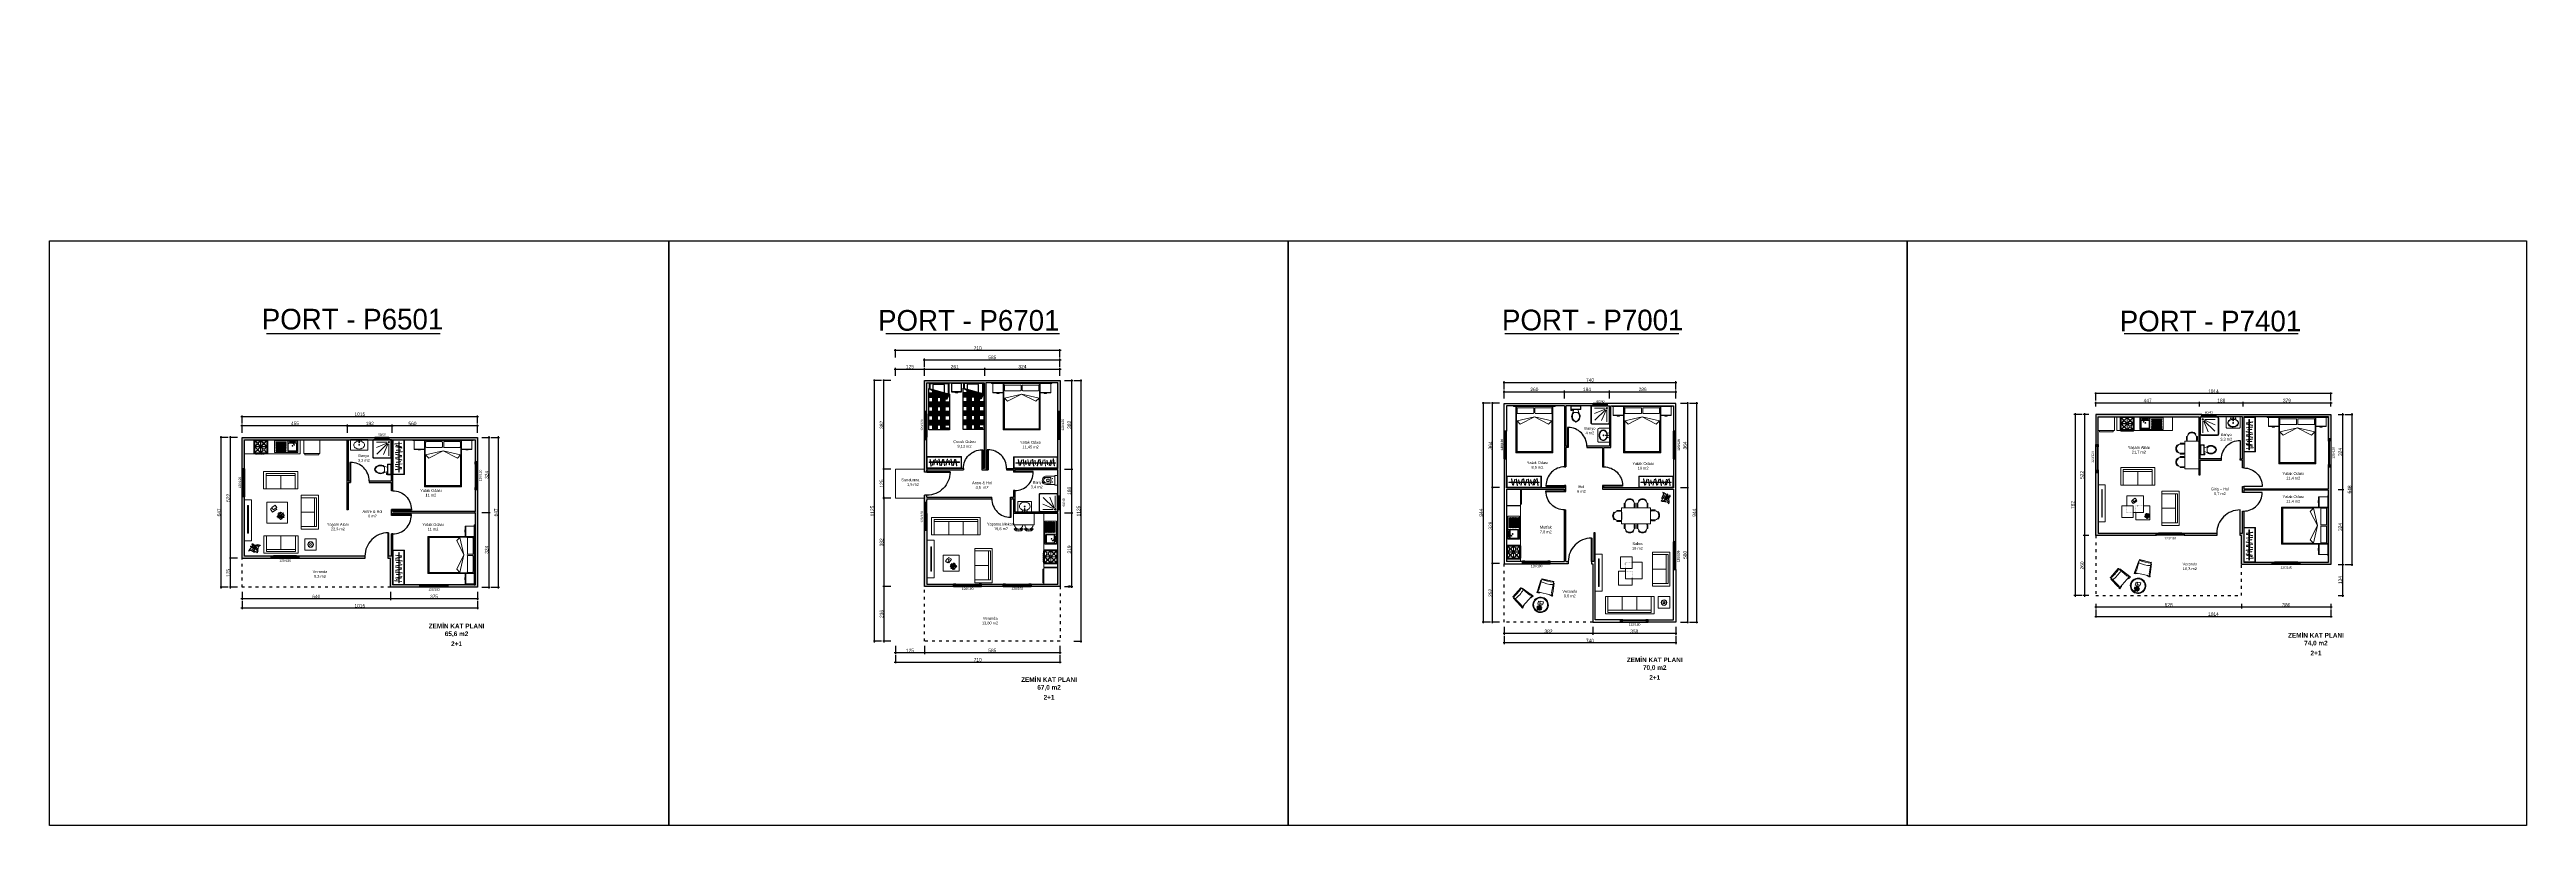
# Model space of a CAD drawing. Header units: inches. Extents: x 321 to 21697, y 7 to 6462.
# Drawn here: x 5665 to 16353, y 3113 to 6462 of the extents above; entities that cross this region are included whole.
import ezdxf

# ---------------------------------------------------------------- set-up
doc = ezdxf.new("R2010")
doc.units = ezdxf.units.IN
doc.header["$MEASUREMENT"] = 0
doc.linetypes.add('ACAD_ISO03W100', pattern=[30, 12, -18])
doc.linetypes.add('DOT2', pattern=[3.175, 0, -3.175])
doc.layers.add('Kapı', color=154, linetype='Continuous', true_color=0x0c4697)
for name, color, linetype in [('merdiven', 8, 'Continuous'), ('Pencere', 141, 'Continuous'), ('PM-TARAMA PARAPET', 7, 'Continuous'), ('Veranda', 31, 'Continuous')]:
    doc.layers.add(name, color=color, linetype=linetype)
doc.layers.add('tefris', color=8, linetype='Continuous', lineweight=5)
doc.layers.add('tefriş', color=8, linetype='Continuous', lineweight=0)
doc.styles.add('DIŞ ÖLÇÜ', font='FRAMDCN.TTF', dxfattribs={"height": 15})
doc.styles.add('ROMANS', font='romans.shx')
doc.styles.get("Standard").update_dxf_attribs({"font": 'arial.ttf'})
doc.dimstyles.new('YAZI STİLİ', dxfattribs={"dimscale": 0.5, "dimtxt": 15, "dimasz": 10, "dimexe": 10, "dimexo": 10, "dimgap": 5, "dimtad": 1, "dimdec": 0, "dimtxsty": 'DIŞ ÖLÇÜ', "dimblk": 'ARCHTICK', "dimcen": 2.5, "dimdle": 10, "dimadec": 0, "dimazin": 0, "dimtfac": 1, "dimtdec": 0, "dimtix": 1, "dimtmove": 0, "dimatfit": 3, "dimldrblk": 'ARCHTICK', "dimfxl": 60, "dimfxlon": 1, "dimlwd": -1, "dimlwe": -1, "dimarcsym": 0})

# ---------------------------------------------------------------- blocks, each defined once
blk = doc.blocks.new('_ArchTick')
at = {"color": 0, "linetype": 'ByBlock', "const_width": 0.15}
blk.add_lwpolyline([(-0.5, -0.5), (0.5, 0.5)], dxfattribs=at)
blk = doc.blocks.new('*D603')
at = {"color": 0, "transparency": 16777216}
for p, q in [((7516, 4838), (6946, 4838)), ((6951, 4808), (6951, 4843)), ((7511, 4808), (7511, 4843))]:
    blk.add_line(p, q, dxfattribs=at)
at = {"layer": 'Defpoints', "color": 0, "transparency": 16777216}
for p in [(6951, 4838), (6951, 4778), (7511, 4788)]:
    blk.add_point(p, dxfattribs=at)
at = {"color": 0, "transparency": 16777216, "xscale": 5, "yscale": 5, "zscale": 5, "rotation": 180}
blk.add_blockref('_ArchTick', (6951, 4838), dxfattribs=at)
at = {"color": 0, "transparency": 16777216, "xscale": 5, "yscale": 5, "zscale": 5}
blk.add_blockref('_ArchTick', (7511, 4838), dxfattribs=at)
at = {"color": 0, "transparency": 16777216, "insert": (7231, 4848), "char_height": 15, "attachment_point": 5, "style": 'DIŞ ÖLÇÜ'}
blk.add_mtext('560', dxfattribs=at)
blk = doc.blocks.new('*D604')
at = {"color": 0, "transparency": 16777216}
for p, q in [((6946, 4838), (7148, 4838)), ((6951, 4808), (6951, 4843)), ((7143, 4808), (7143, 4843))]:
    blk.add_line(p, q, dxfattribs=at)
at = {"layer": 'Defpoints', "color": 0, "transparency": 16777216}
for p in [(7143, 4838), (6951, 4778), (7143, 4778)]:
    blk.add_point(p, dxfattribs=at)
at = {"color": 0, "transparency": 16777216, "xscale": 5, "yscale": 5, "zscale": 5, "rotation": 180}
blk.add_blockref('_ArchTick', (6951, 4838), dxfattribs=at)
at = {"color": 0, "transparency": 16777216, "xscale": 5, "yscale": 5, "zscale": 5}
blk.add_blockref('_ArchTick', (7143, 4838), dxfattribs=at)
at = {"color": 0, "transparency": 16777216, "insert": (7047, 4848), "char_height": 15, "attachment_point": 5, "style": 'DIŞ ÖLÇÜ'}
blk.add_mtext('192', dxfattribs=at)
blk = doc.blocks.new('*D605')
at = {"color": 0, "transparency": 16777216}
for p, q in [((7531, 4788), (7566, 4788)), ((7561, 4793), (7561, 4459)), ((7531, 4464), (7566, 4464))]:
    blk.add_line(p, q, dxfattribs=at)
at = {"layer": 'Defpoints', "color": 0, "transparency": 16777216}
for p in [(7511, 4788), (7501, 4464), (7561, 4464)]:
    blk.add_point(p, dxfattribs=at)
at = {"color": 0, "transparency": 16777216, "xscale": 5, "yscale": 5, "zscale": 5}
for p, rotation in [((7561, 4788), 90), ((7561, 4464), 270)]:
    blk.add_blockref('_ArchTick', p, dxfattribs=dict(at, rotation=rotation))
at = {"color": 0, "transparency": 16777216, "insert": (7551, 4626), "char_height": 15, "attachment_point": 5, "rotation": 90, "style": 'DIŞ ÖLÇÜ'}
blk.add_mtext('324', dxfattribs=at)
blk = doc.blocks.new('*D512')
at = {"color": 0, "transparency": 16777216}
for p, q in [((7531, 4464), (7566, 4464)), ((7561, 4469), (7561, 4136)), ((7531, 4141), (7566, 4141))]:
    blk.add_line(p, q, dxfattribs=at)
at = {"layer": 'Defpoints', "color": 0, "transparency": 16777216}
for p in [(7511, 4464), (7511, 4141), (7561, 4141)]:
    blk.add_point(p, dxfattribs=at)
at = {"color": 0, "transparency": 16777216, "xscale": 5, "yscale": 5, "zscale": 5}
for p, rotation in [((7561, 4464), 90), ((7561, 4141), 270)]:
    blk.add_blockref('_ArchTick', p, dxfattribs=dict(at, rotation=rotation))
at = {"color": 0, "transparency": 16777216, "insert": (7551, 4303), "char_height": 15, "attachment_point": 5, "rotation": 90, "style": 'DIŞ ÖLÇÜ'}
blk.add_mtext('324', dxfattribs=at)
blk = doc.blocks.new('*D606')
at = {"color": 0, "transparency": 16777216}
for p, q in [((7516, 4091), (7131, 4091)), ((7136, 4121), (7136, 4086)), ((7511, 4121), (7511, 4086))]:
    blk.add_line(p, q, dxfattribs=at)
at = {"layer": 'Defpoints', "color": 0, "transparency": 16777216}
for p in [(7136, 4141), (7136, 4091), (7511, 4141)]:
    blk.add_point(p, dxfattribs=at)
at = {"color": 0, "transparency": 16777216, "xscale": 5, "yscale": 5, "zscale": 5, "rotation": 180}
blk.add_blockref('_ArchTick', (7136, 4091), dxfattribs=at)
at = {"color": 0, "transparency": 16777216, "xscale": 5, "yscale": 5, "zscale": 5}
blk.add_blockref('_ArchTick', (7511, 4091), dxfattribs=at)
at = {"color": 0, "transparency": 16777216, "insert": (7324, 4101), "char_height": 15, "attachment_point": 5, "style": 'DIŞ ÖLÇÜ'}
blk.add_mtext('375', dxfattribs=at)
blk = doc.blocks.new('*D607')
at = {"color": 0, "transparency": 16777216}
for p, q in [((7141, 4091), (6491, 4091)), ((6496, 4121), (6496, 4086)), ((7136, 4121), (7136, 4086))]:
    blk.add_line(p, q, dxfattribs=at)
at = {"layer": 'Defpoints', "color": 0, "transparency": 16777216}
for p in [(6496, 4141), (6496, 4091), (7136, 4141)]:
    blk.add_point(p, dxfattribs=at)
at = {"color": 0, "transparency": 16777216, "xscale": 5, "yscale": 5, "zscale": 5, "rotation": 180}
blk.add_blockref('_ArchTick', (6496, 4091), dxfattribs=at)
at = {"color": 0, "transparency": 16777216, "xscale": 5, "yscale": 5, "zscale": 5}
blk.add_blockref('_ArchTick', (7136, 4091), dxfattribs=at)
at = {"color": 0, "transparency": 16777216, "insert": (6816, 4101), "char_height": 15, "attachment_point": 5, "style": 'DIŞ ÖLÇÜ'}
blk.add_mtext('640', dxfattribs=at)
blk = doc.blocks.new('*D608')
at = {"color": 0, "transparency": 16777216}
for p, q in [((6476, 4266), (6441, 4266)), ((6446, 4136), (6446, 4271)), ((6476, 4141), (6441, 4141))]:
    blk.add_line(p, q, dxfattribs=at)
at = {"layer": 'Defpoints', "color": 0, "transparency": 16777216}
for p in [(6446, 4266), (6496, 4266), (6496, 4141)]:
    blk.add_point(p, dxfattribs=at)
at = {"color": 0, "transparency": 16777216, "xscale": 5, "yscale": 5, "zscale": 5}
for p, rotation in [((6446, 4266), 90), ((6446, 4141), 270)]:
    blk.add_blockref('_ArchTick', p, dxfattribs=dict(at, rotation=rotation))
at = {"color": 0, "transparency": 16777216, "insert": (6436, 4203), "char_height": 15, "attachment_point": 5, "rotation": 90, "style": 'DIŞ ÖLÇÜ'}
blk.add_mtext('125', dxfattribs=at)
blk = doc.blocks.new('*D601')
at = {"color": 0, "transparency": 16777216}
for p, q in [((6476, 4788), (6441, 4788)), ((6446, 4261), (6446, 4793)), ((6476, 4266), (6441, 4266))]:
    blk.add_line(p, q, dxfattribs=at)
at = {"layer": 'Defpoints', "color": 0, "transparency": 16777216}
for p in [(6446, 4788), (6496, 4788), (6496, 4266)]:
    blk.add_point(p, dxfattribs=at)
at = {"color": 0, "transparency": 16777216, "xscale": 5, "yscale": 5, "zscale": 5}
for p, rotation in [((6446, 4788), 90), ((6446, 4266), 270)]:
    blk.add_blockref('_ArchTick', p, dxfattribs=dict(at, rotation=rotation))
at = {"color": 0, "transparency": 16777216, "insert": (6436, 4527), "char_height": 15, "attachment_point": 5, "rotation": 90, "style": 'DIŞ ÖLÇÜ'}
blk.add_mtext('522', dxfattribs=at)
blk = doc.blocks.new('*D505')
at = {"color": 0, "transparency": 16777216}
for p, q in [((6491, 4878), (7516, 4878)), ((6496, 4848), (6496, 4883)), ((7511, 4848), (7511, 4883))]:
    blk.add_line(p, q, dxfattribs=at)
at = {"layer": 'Defpoints', "color": 0, "transparency": 16777216}
for p in [(7511, 4878), (6496, 4788), (7511, 4788)]:
    blk.add_point(p, dxfattribs=at)
at = {"color": 0, "transparency": 16777216, "xscale": 5, "yscale": 5, "zscale": 5, "rotation": 180}
blk.add_blockref('_ArchTick', (6496, 4878), dxfattribs=at)
at = {"color": 0, "transparency": 16777216, "xscale": 5, "yscale": 5, "zscale": 5}
blk.add_blockref('_ArchTick', (7511, 4878), dxfattribs=at)
at = {"color": 0, "transparency": 16777216, "insert": (7004, 4888), "char_height": 15, "attachment_point": 5, "style": 'DIŞ ÖLÇÜ'}
blk.add_mtext('1015', dxfattribs=at)
blk = doc.blocks.new('*D506')
at = {"color": 0, "transparency": 16777216}
for p, q in [((7571, 4788), (7606, 4788)), ((7601, 4793), (7601, 4136)), ((7571, 4141), (7606, 4141))]:
    blk.add_line(p, q, dxfattribs=at)
at = {"layer": 'Defpoints', "color": 0, "transparency": 16777216}
for p in [(7511, 4788), (7511, 4141), (7601, 4141)]:
    blk.add_point(p, dxfattribs=at)
at = {"color": 0, "transparency": 16777216, "xscale": 5, "yscale": 5, "zscale": 5}
for p, rotation in [((7601, 4788), 90), ((7601, 4141), 270)]:
    blk.add_blockref('_ArchTick', p, dxfattribs=dict(at, rotation=rotation))
at = {"color": 0, "transparency": 16777216, "insert": (7591, 4464), "char_height": 15, "attachment_point": 5, "rotation": 90, "style": 'DIŞ ÖLÇÜ'}
blk.add_mtext('647', dxfattribs=at)
blk = doc.blocks.new('*D507')
at = {"color": 0, "transparency": 16777216}
for p, q in [((6496, 4081), (6496, 4046)), ((7511, 4081), (7511, 4046)), ((7516, 4051), (6491, 4051))]:
    blk.add_line(p, q, dxfattribs=at)
at = {"layer": 'Defpoints', "color": 0, "transparency": 16777216}
for p in [(6496, 4141), (7511, 4141), (6496, 4051)]:
    blk.add_point(p, dxfattribs=at)
at = {"color": 0, "transparency": 16777216, "xscale": 5, "yscale": 5, "zscale": 5, "rotation": 180}
blk.add_blockref('_ArchTick', (6496, 4051), dxfattribs=at)
at = {"color": 0, "transparency": 16777216, "xscale": 5, "yscale": 5, "zscale": 5}
blk.add_blockref('_ArchTick', (7511, 4051), dxfattribs=at)
at = {"color": 0, "transparency": 16777216, "insert": (7004, 4061), "char_height": 15, "attachment_point": 5, "style": 'DIŞ ÖLÇÜ'}
blk.add_mtext('1015', dxfattribs=at)
blk = doc.blocks.new('*D602')
at = {"color": 0, "transparency": 16777216}
for p, q in [((6436, 4788), (6401, 4788)), ((6406, 4136), (6406, 4793)), ((6436, 4141), (6401, 4141))]:
    blk.add_line(p, q, dxfattribs=at)
at = {"layer": 'Defpoints', "color": 0, "transparency": 16777216}
for p in [(6406, 4788), (7511, 4788), (6496, 4141)]:
    blk.add_point(p, dxfattribs=at)
at = {"color": 0, "transparency": 16777216, "xscale": 5, "yscale": 5, "zscale": 5}
for p, rotation in [((6406, 4788), 90), ((6406, 4141), 270)]:
    blk.add_blockref('_ArchTick', p, dxfattribs=dict(at, rotation=rotation))
at = {"color": 0, "transparency": 16777216, "insert": (6396, 4464), "char_height": 15, "attachment_point": 5, "rotation": 90, "style": 'DIŞ ÖLÇÜ'}
blk.add_mtext('647', dxfattribs=at)
blk = doc.blocks.new('dffsfesf')
at = {"layer": 'tefris'}
for p, q in [((8375, 1284), (8380, 1284)), ((8402, 1317), (8402, 1297)), ((8472, 1320), (8405, 1320)), ((8405, 1295), (8472, 1295)), ((8475, 1297), (8475, 1317)), ((8480, 1317), (8480, 1297)), ((8550, 1320), (8482, 1320)), ((8482, 1295), (8550, 1295)), ((8552, 1297), (8552, 1317)), ((8580, 1284), (8585, 1284)), ((8478, 1280), (8402, 1263)), ((8416, 1249), (8402, 1263)), ((8402, 1263), (8402, 1130)), ((8477, 1280), (8416, 1249)), ((8539, 1249), (8477, 1280)), ((8552, 1263), (8478, 1280)), ((8552, 1263), (8539, 1249)), ((8552, 1130), (8552, 1263)), ((8402, 1130), (8552, 1130))]:
    blk.add_line(p, q, dxfattribs=at)
for points in [[(8347, 1325), (8607, 1325), (8607, 1328), (8347, 1328)], [(8397, 1125), (8557, 1125), (8557, 1325), (8397, 1325)]]:
    blk.add_lwpolyline(points, close=True, dxfattribs=at)
for points in [[(8352, 1325), (8397, 1325), (8397, 1288), (8352, 1288), (8352, 1325)], [(8397, 1288), (8397, 1286), (8352, 1286), (8352, 1288)], [(8375, 1284), (8370, 1284), (8370, 1286)], [(8380, 1284), (8380, 1286)], [(8397, 1325), (8397, 1125), (8557, 1125), (8557, 1325)], [(8400, 1325), (8400, 1128), (8554, 1128), (8554, 1325)], [(8557, 1325), (8602, 1325), (8602, 1288), (8557, 1288), (8557, 1325)], [(8602, 1288), (8602, 1286), (8557, 1286), (8557, 1288)], [(8580, 1284), (8575, 1284), (8575, 1286)], [(8585, 1284), (8585, 1286)]]:
    blk.add_lwpolyline(points, dxfattribs=at)
for centre, start, end in [((8405, 1317), 90, 180), ((8405, 1297), 180, 270), ((8472, 1317), 0, 90), ((8472, 1297), 270, 0), ((8482, 1317), 90, 180), ((8482, 1297), 180, 270), ((8550, 1317), 0, 90), ((8550, 1297), 270, 0)]:
    blk.add_arc(centre, 2.27, start, end, dxfattribs=at)
blk = doc.blocks.new('esfdad')
at = {"layer": 'tefris', "lineweight": 0}
for p, q in [((8351, 963), (8347, 990)), ((8352, 963), (8348, 990)), ((8355, 963), (8361, 988)), ((8356, 963), (8362, 988)), ((8372, 961), (8368, 989)), ((8373, 961), (8369, 989)), ((8381, 968), (8378, 985)), ((8382, 968), (8379, 985)), ((8388, 962), (8394, 988)), ((8389, 962), (8395, 988)), ((8403, 963), (8399, 990)), ((8404, 963), (8400, 990)), ((8407, 963), (8413, 988)), ((8408, 963), (8414, 988)), ((8424, 961), (8420, 989)), ((8425, 961), (8421, 989)), ((8432, 968), (8430, 985)), ((8433, 968), (8431, 985)), ((8440, 962), (8446, 988)), ((8441, 962), (8447, 988)), ((8445, 963), (8452, 987)), ((8446, 963), (8453, 987)), ((8461, 962), (8457, 992)), ((8462, 962), (8458, 992))]:
    blk.add_line(p, q, dxfattribs=at)
at = {"layer": 'tefris', "lineweight": 0, "ltscale": 50}
for p, q in [((8348, 990), (8347, 990)), ((8352, 963), (8351, 963)), ((8356, 963), (8355, 963)), ((8362, 988), (8361, 988)), ((8369, 989), (8368, 989)), ((8379, 985), (8378, 985)), ((8382, 968), (8381, 968)), ((8389, 962), (8388, 962)), ((8395, 988), (8394, 988)), ((8400, 990), (8399, 990)), ((8404, 963), (8403, 963)), ((8408, 963), (8407, 963)), ((8414, 988), (8413, 988)), ((8421, 989), (8420, 989)), ((8431, 985), (8430, 985)), ((8433, 968), (8432, 968)), ((8441, 962), (8440, 962)), ((8446, 963), (8445, 963)), ((8447, 988), (8446, 988)), ((8453, 987), (8452, 987)), ((8458, 992), (8457, 992)), ((8373, 961), (8372, 961)), ((8425, 961), (8424, 961)), ((8462, 962), (8461, 962))]:
    blk.add_line(p, q, dxfattribs=at)
at = {"layer": 'tefris'}
for points in [[(8326, 951), (8476, 951), (8476, 1001), (8326, 1001)], [(8328, 953), (8474, 953), (8474, 999), (8328, 999)]]:
    blk.add_lwpolyline(points, close=True, dxfattribs=at)
at = {"layer": 'tefris', "lineweight": 0}
for points in [[(8350, 975), (8336, 975), (8336, 974), (8350, 974)], [(8358, 975), (8350, 975)], [(8351, 974), (8358, 974)], [(8370, 975), (8359, 975)], [(8359, 974), (8370, 974)], [(8380, 975), (8371, 975)], [(8371, 974), (8380, 974)], [(8391, 975), (8381, 975)], [(8381, 974), (8391, 974)], [(8401, 975), (8392, 975)], [(8392, 974), (8402, 974)], [(8410, 975), (8402, 975)], [(8402, 974), (8410, 974)], [(8422, 975), (8411, 975)], [(8411, 974), (8422, 974)], [(8431, 975), (8423, 975)], [(8423, 974), (8432, 974)], [(8443, 975), (8432, 975)], [(8433, 974), (8443, 974)], [(8443, 974), (8448, 974)], [(8449, 975), (8444, 975)], [(8449, 974), (8460, 974)], [(8459, 975), (8450, 975)], [(8460, 974), (8467, 974), (8467, 975), (8460, 975)]]:
    blk.add_lwpolyline(points, dxfattribs=at)
blk = doc.blocks.new('ssfdada')
at = {"layer": 'tefris'}
for p, q in [((9129, 897), (9129, 892)), ((9131, 897), (9129, 897)), ((9131, 892), (9129, 892)), ((9129, 889), (9129, 884)), ((9131, 889), (9129, 889)), ((9131, 884), (9129, 884)), ((9131, 881), (9129, 881)), ((9129, 881), (9129, 876)), ((9131, 876), (9129, 876)), ((9131, 873), (9129, 873)), ((9129, 873), (9129, 868)), ((9131, 868), (9129, 868)), ((9131, 865), (9129, 865)), ((9129, 865), (9129, 860)), ((9131, 860), (9129, 860)), ((9131, 902), (9130, 902)), ((9130, 902), (9130, 897)), ((9130, 902), (9130, 902)), ((9130, 897), (9130, 892)), ((9130, 892), (9130, 889)), ((9130, 889), (9130, 884)), ((9130, 884), (9130, 881)), ((9130, 881), (9130, 876)), ((9130, 876), (9130, 873)), ((9130, 873), (9130, 868)), ((9130, 868), (9130, 865)), ((9130, 865), (9130, 860)), ((9130, 860), (9130, 849)), ((9131, 855), (9130, 855)), ((9130, 855), (9130, 853)), ((9131, 905), (9131, 846)), ((9131, 905), (9132, 905)), ((9131, 897), (9131, 892)), ((9131, 889), (9131, 884)), ((9131, 881), (9131, 876)), ((9131, 873), (9131, 868)), ((9131, 865), (9131, 860)), ((9191, 905), (9132, 905)), ((9134, 900), (9134, 850)), ((9135, 898), (9135, 879)), ((9135, 872), (9135, 852)), ((9186, 902), (9136, 902)), ((9137, 899), (9145, 891)), ((9145, 886), (9137, 878)), ((9137, 872), (9144, 866)), ((9144, 858), (9137, 852)), ((9138, 900), (9146, 891)), ((9146, 886), (9138, 877)), ((9138, 873), (9145, 866)), ((9145, 858), (9138, 851)), ((9158, 901), (9139, 901)), ((9158, 876), (9139, 876)), ((9158, 875), (9139, 875)), ((9145, 866), (9144, 866)), ((9144, 858), (9145, 858)), ((9146, 891), (9145, 891)), ((9145, 886), (9146, 886)), ((9159, 900), (9150, 891)), ((9150, 891), (9151, 891)), ((9150, 886), (9159, 877)), ((9151, 886), (9150, 886)), ((9159, 899), (9151, 891)), ((9151, 886), (9159, 878)), ((9159, 873), (9152, 866)), ((9159, 872), (9152, 866)), ((9152, 866), (9152, 866)), ((9152, 858), (9159, 852)), ((9152, 858), (9159, 851)), ((9152, 858), (9152, 858)), ((9161, 898), (9161, 879)), ((9161, 872), (9161, 852)), ((9162, 898), (9162, 879)), ((9162, 872), (9162, 852)), ((9172, 892), (9164, 900)), ((9171, 891), (9164, 899)), ((9171, 886), (9164, 878)), ((9172, 885), (9164, 877)), ((9164, 873), (9172, 866)), ((9164, 872), (9171, 865)), ((9164, 852), (9171, 859)), ((9164, 851), (9172, 858)), ((9184, 901), (9165, 901)), ((9184, 876), (9165, 876)), ((9184, 875), (9165, 875)), ((9172, 892), (9171, 891)), ((9172, 885), (9171, 886)), ((9171, 865), (9172, 866)), ((9171, 859), (9172, 858)), ((9185, 900), (9178, 892)), ((9186, 899), (9178, 891)), ((9178, 891), (9178, 892)), ((9186, 878), (9178, 886)), ((9178, 886), (9178, 885)), ((9185, 877), (9178, 885)), ((9178, 866), (9185, 873)), ((9178, 865), (9186, 872)), ((9178, 866), (9178, 865)), ((9178, 859), (9186, 852)), ((9178, 858), (9178, 859)), ((9178, 858), (9185, 851)), ((9187, 898), (9187, 879)), ((9187, 872), (9187, 852)), ((9188, 900), (9188, 850)), ((9191, 905), (9191, 905)), ((9191, 905), (9191, 846)), ((9131, 853), (9130, 853)), ((9130, 849), (9130, 848)), ((9131, 848), (9130, 848)), ((9132, 845), (9131, 846)), ((9191, 845), (9132, 845)), ((9186, 848), (9136, 848)), ((9158, 849), (9139, 849)), ((9184, 849), (9165, 849)), ((9186, 815), (9185, 815)), ((9191, 846), (9191, 845)), ((9136, 715), (9136, 716))]:
    blk.add_line(p, q, dxfattribs=at)
at = {"layer": 'tefris', "linetype": 'Continuous'}
for p, q in [((9186, 815), (9136, 815)), ((9136, 815), (9136, 715)), ((9140, 810), (9140, 765)), ((9141, 810), (9140, 810)), ((9140, 765), (9141, 765)), ((9140, 721), (9140, 756)), ((9141, 765), (9141, 810)), ((9143, 758), (9183, 758)), ((9143, 722), (9143, 754)), ((9144, 756), (9174, 756)), ((9145, 810), (9145, 765)), ((9146, 810), (9145, 810)), ((9145, 765), (9146, 765)), ((9146, 765), (9146, 810)), ((9150, 810), (9150, 765)), ((9151, 810), (9150, 810)), ((9150, 765), (9151, 765)), ((9151, 765), (9151, 810)), ((9155, 810), (9155, 765)), ((9156, 810), (9155, 810)), ((9155, 765), (9156, 765)), ((9156, 765), (9156, 810)), ((9160, 810), (9160, 765)), ((9161, 810), (9160, 810)), ((9160, 765), (9161, 765)), ((9161, 765), (9161, 810)), ((9165, 810), (9165, 765)), ((9166, 810), (9165, 810)), ((9165, 765), (9166, 765)), ((9166, 765), (9166, 810)), ((9170, 810), (9170, 765)), ((9171, 810), (9170, 810)), ((9170, 765), (9171, 765)), ((9171, 765), (9171, 810)), ((9175, 810), (9175, 765)), ((9176, 810), (9175, 810)), ((9175, 765), (9176, 765)), ((9176, 765), (9176, 810)), ((9176, 754), (9176, 722)), ((9178, 758), (9178, 718)), ((9180, 810), (9180, 765)), ((9181, 810), (9180, 810)), ((9180, 765), (9181, 765)), ((9181, 765), (9181, 810)), ((9181, 750), (9185, 750)), ((9181, 738), (9181, 750)), ((9181, 738), (9181, 750)), ((9181, 750), (9185, 750)), ((9182, 748), (9183, 748)), ((9183, 749), (9183, 748)), ((9184, 749), (9183, 749)), ((9183, 748), (9183, 749)), ((9183, 749), (9184, 749)), ((9184, 748), (9183, 748)), ((9183, 748), (9183, 748)), ((9183, 748), (9183, 748)), ((9183, 748), (9183, 748)), ((9184, 748), (9184, 749)), ((9184, 749), (9184, 748)), ((9184, 748), (9184, 748)), ((9184, 748), (9184, 748)), ((9185, 756), (9185, 721)), ((9185, 750), (9185, 726)), ((9185, 750), (9185, 726)), ((9186, 715), (9186, 815)), ((9136, 715), (9186, 715)), ((9183, 718), (9143, 718)), ((9174, 721), (9144, 721)), ((9168, 730), (9168, 731)), ((9168, 731), (9168, 731)), ((9168, 731), (9169, 731)), ((9169, 730), (9168, 730)), ((9168, 730), (9168, 730)), ((9168, 730), (9168, 730)), ((9182, 739), (9169, 731)), ((9169, 731), (9182, 739)), ((9169, 731), (9169, 731)), ((9169, 729), (9169, 730)), ((9170, 729), (9169, 729)), ((9169, 729), (9169, 729)), ((9169, 729), (9169, 729)), ((9170, 729), (9183, 737)), ((9183, 737), (9170, 729)), ((9170, 729), (9170, 729)), ((9181, 747), (9182, 748)), ((9181, 746), (9181, 747)), ((9181, 747), (9181, 747)), ((9181, 747), (9181, 747)), ((9181, 745), (9181, 746)), ((9181, 746), (9181, 746)), ((9181, 746), (9181, 746)), ((9182, 745), (9181, 745)), ((9182, 739), (9181, 738)), ((9181, 726), (9181, 736)), ((9181, 726), (9181, 736)), ((9181, 736), (9181, 730)), ((9181, 731), (9182, 732)), ((9181, 730), (9181, 731)), ((9181, 731), (9181, 731)), ((9181, 731), (9181, 731)), ((9181, 729), (9181, 730)), ((9181, 730), (9181, 730)), ((9181, 730), (9181, 730)), ((9181, 730), (9181, 726)), ((9182, 729), (9181, 729)), ((9185, 726), (9181, 726)), ((9185, 726), (9181, 726)), ((9181, 726), (9185, 726)), ((9182, 748), (9182, 748)), ((9182, 748), (9182, 748)), ((9182, 748), (9182, 748)), ((9182, 744), (9182, 745)), ((9182, 745), (9182, 745)), ((9182, 745), (9182, 745)), ((9183, 744), (9182, 744)), ((9183, 740), (9182, 739)), ((9182, 739), (9182, 739)), ((9182, 739), (9182, 739)), ((9182, 739), (9182, 739)), ((9182, 739), (9182, 739)), ((9182, 739), (9182, 738)), ((9182, 738), (9182, 738)), ((9182, 738), (9182, 738)), ((9182, 738), (9182, 737)), ((9182, 737), (9182, 737)), ((9182, 737), (9182, 737)), ((9182, 737), (9183, 737)), ((9182, 732), (9182, 732)), ((9182, 732), (9182, 732)), ((9182, 732), (9182, 732)), ((9182, 732), (9183, 732)), ((9182, 728), (9182, 729)), ((9182, 729), (9182, 729)), ((9182, 729), (9182, 729)), ((9183, 728), (9182, 728)), ((9184, 744), (9183, 744)), ((9183, 744), (9183, 744)), ((9183, 744), (9183, 744)), ((9184, 740), (9183, 740)), ((9183, 740), (9183, 740)), ((9183, 740), (9183, 740)), ((9183, 740), (9183, 740)), ((9183, 737), (9183, 737)), ((9183, 737), (9183, 737)), ((9183, 737), (9183, 737)), ((9183, 737), (9184, 737)), ((9184, 737), (9183, 737)), ((9183, 737), (9183, 737)), ((9183, 737), (9183, 737)), ((9183, 737), (9183, 737)), ((9183, 737), (9183, 737)), ((9183, 732), (9183, 732)), ((9183, 732), (9183, 732)), ((9183, 732), (9184, 732)), ((9183, 727), (9183, 728)), ((9183, 727), (9183, 728)), ((9183, 728), (9183, 728)), ((9183, 728), (9183, 728)), ((9183, 728), (9183, 728)), ((9183, 728), (9183, 728)), ((9183, 728), (9184, 728)), ((9184, 728), (9183, 728)), ((9183, 728), (9183, 728)), ((9183, 728), (9183, 728)), ((9183, 728), (9183, 728)), ((9184, 727), (9183, 727)), ((9184, 727), (9183, 727)), ((9184, 748), (9184, 748)), ((9184, 748), (9184, 748)), ((9184, 748), (9185, 748)), ((9185, 748), (9184, 748)), ((9184, 748), (9184, 748)), ((9185, 745), (9184, 745)), ((9184, 745), (9184, 745)), ((9184, 745), (9184, 744)), ((9184, 739), (9184, 740)), ((9185, 739), (9184, 739)), ((9184, 739), (9184, 739)), ((9184, 739), (9184, 739)), ((9184, 739), (9184, 739)), ((9184, 737), (9184, 738)), ((9184, 738), (9184, 737)), ((9184, 737), (9184, 737)), ((9184, 737), (9184, 737)), ((9184, 737), (9184, 737)), ((9184, 737), (9184, 737)), ((9184, 737), (9184, 737)), ((9184, 737), (9184, 737)), ((9184, 732), (9184, 732)), ((9184, 732), (9184, 732)), ((9184, 732), (9185, 732)), ((9185, 729), (9184, 729)), ((9184, 729), (9184, 729)), ((9184, 729), (9184, 728)), ((9184, 728), (9184, 727)), ((9184, 728), (9184, 728)), ((9184, 728), (9184, 727)), ((9184, 728), (9184, 728)), ((9184, 728), (9184, 728)), ((9184, 728), (9184, 728)), ((9184, 728), (9184, 728)), ((9185, 748), (9185, 747)), ((9185, 747), (9185, 748)), ((9185, 747), (9185, 747)), ((9185, 747), (9185, 747)), ((9185, 747), (9185, 746)), ((9185, 746), (9185, 747)), ((9185, 747), (9185, 747)), ((9185, 747), (9185, 747)), ((9185, 726), (9185, 746)), ((9185, 746), (9185, 746)), ((9185, 746), (9185, 746)), ((9185, 746), (9185, 745)), ((9185, 745), (9185, 745)), ((9185, 738), (9185, 739)), ((9184, 738), (9185, 738)), ((9185, 738), (9185, 738)), ((9185, 738), (9185, 738)), ((9185, 738), (9184, 738)), ((9185, 732), (9185, 731)), ((9185, 731), (9185, 731)), ((9185, 731), (9185, 731)), ((9185, 731), (9185, 730)), ((9185, 730), (9185, 730)), ((9185, 730), (9185, 730)), ((9185, 730), (9185, 729)), ((9185, 729), (9185, 729))]:
    blk.add_line(p, q, dxfattribs=at)
at = {"layer": 'tefris'}
blk.add_lwpolyline([(9131, 945), (9131, 705), (9191, 705), (9191, 945)], close=True, dxfattribs=at)
for centre, radius in [((9148, 862), 4.88), ((9148, 862), 4.28), ((9148, 888), 2.64), ((9148, 888), 2.04), ((9175, 888), 3.89), ((9175, 888), 3.29), ((9175, 862), 3.76), ((9175, 862), 3.16)]:
    blk.add_circle(centre, radius, dxfattribs=at)
at = {"layer": 'tefris', "linetype": 'Continuous'}
for centre, radius in [((9183, 746), 2), ((9165, 738), 1.67), ((9165, 738), 0.833), ((9165, 738), 1.1), ((9164, 739), 0.195), ((9164, 738), 0.195), ((9164, 737), 0.195), ((9165, 740), 0.195), ((9165, 737), 0.195), ((9166, 739), 0.195), ((9167, 738), 0.195), ((9166, 737), 0.195), ((9183, 730), 2), ((9183, 738), 1.5)]:
    blk.add_circle(centre, radius, dxfattribs=at)
at = {"layer": 'tefris'}
for centre, radius, start, end in [((9136, 900), 2, 90, 180), ((9136, 898), 1, 45, 180), ((9136, 879), 1, 180, 315), ((9136, 872), 1, 45, 180), ((9139, 900), 1, 90, 225), ((9139, 877), 1, 135, 270), ((9139, 874), 1, 90, 225), ((9158, 900), 1, 315, 90), ((9158, 877), 1, 270, 45), ((9158, 874), 1, 315, 90), ((9160, 898), 1, 0, 135), ((9160, 879), 1, 225, 0), ((9160, 872), 1, 0, 135), ((9163, 898), 1, 45, 180), ((9163, 879), 1, 180, 315), ((9163, 872), 1, 45, 180), ((9165, 900), 1, 90, 225), ((9165, 877), 1, 135, 270), ((9165, 874), 1, 90, 225), ((9184, 900), 1, 315, 90), ((9184, 877), 1, 270, 45), ((9184, 874), 1, 315, 90), ((9186, 900), 2, 0, 90), ((9186, 898), 1, 0, 135), ((9186, 879), 1, 225, 0), ((9186, 872), 1, 0, 135), ((9136, 850), 2, 180, 270), ((9136, 852), 1, 180, 315), ((9139, 850), 1, 135, 270), ((9158, 850), 1, 270, 45), ((9160, 852), 1, 225, 0), ((9163, 852), 1, 180, 315), ((9165, 850), 1, 135, 270), ((9184, 850), 1, 270, 45), ((9186, 852), 1, 225, 0), ((9186, 850), 2, 270, 0)]:
    blk.add_arc(centre, radius, start, end, dxfattribs=at)
at = {"layer": 'tefris', "linetype": 'Continuous'}
for centre, radius, start, end in [((9143, 756), 2.5, 90, 180), ((9144, 754), 1.67, 90, 180), ((9174, 754), 1.67, 0, 90), ((9183, 756), 2.5, 0, 90), ((9143, 721), 2.5, 180, 270), ((9144, 722), 1.67, 180, 270), ((9169, 730), 1, 120, 300), ((9174, 722), 1.67, 270, 0), ((9183, 721), 2.5, 270, 0)]:
    blk.add_arc(centre, radius, start, end, dxfattribs=at)
blk = doc.blocks.new('bdbdsvsfs')
at = {"layer": 'tefris', "ltscale": 0.05}
for p, q in [((9126, 691), (9126, 631)), ((9131, 631), (9131, 691))]:
    blk.add_line(p, q, dxfattribs=at)
at = {"layer": 'tefris', "ltscale": 50}
blk.add_line((9126, 691), (9131, 691), dxfattribs=at)
at = {"layer": 'tefris'}
blk.add_line((9126, 631), (9131, 631), dxfattribs=at)
at = {"layer": 'tefris', "ltscale": 0.05}
blk.add_lwpolyline([(9191, 696), (9131, 696), (9131, 626), (9191, 626)], close=True, dxfattribs=at)
blk = doc.blocks.new('saksı masa')
at = {"lineweight": 0, "elevation": 51}
for points in [[(42694.8, -80314.2), (42694.8, -80310.9), (42697.5, -80310.9)], [(42694.8, -80321.8), (42694.8, -80321.2)], [(42696.5, -80325.8), (42694.8, -80325.8), (42694.8, -80322.4)], [(42704.7, -80310.9), (42705.4, -80310.9)], [(42706.8, -80325.8), (42705.2, -80325.8)], [(42707.5, -80310.9), (42707.7, -80310.9)], [(42711.8, -80323.9), (42711.8, -80325.8), (42709.5, -80325.8)], [(42711.4, -80310.9), (42711.8, -80310.9), (42711.8, -80314.1)], [(42711.8, -80316.5), (42711.8, -80319.2)], [(42711.8, -80319.9), (42711.8, -80320.9)]]:
    blk.add_lwpolyline(points, dxfattribs=at)
at = {"linetype": 'ByBlock', "lineweight": 0}
for centre, radius, start, end in [((42700.1, -80327.2, 51), 11.6, 118.64859, 139.78948), ((42695.6, -80314, 51), 7.21, 232.75243, 266.49137), ((42695.4, -80323.5, 51), 9.31, 78.50685, 108.8699), ((42699.7, -80310.2, 51), 8.58, 211.3987, 260.8676), ((42701.5, -80325.9, 51), 7.91, 79.48413, 153.22392), ((42696.3, -80315.3, 51), 7.29, 255.75273, 336.95532), ((42703.6, -80310.8, 51), 7.29, 183.75273, 264.95532), ((42695.1, -80319.1, 51), 7.91, 7.48413, 81.22392), ((42705.7, -80327, 51), 9.31, 150.50685, 180.8699), ((42694.4, -80318.8, 51), 8.58, 283.3987, 332.8676), ((42704.6, -80309.9, 51), 7.21, 160.75243, 194.49137), ((42693.4, -80318.2, 51), 11.6, 46.64859, 67.78949), ((42710.7, -80323.7, 51), 11.6, 190.64859, 211.78949), ((42709.5, -80312.5, 51), 8.58, 139.39871, 188.8676), ((42696.8, -80323.8, 51), 7.21, 304.75243, 338.49137), ((42709.9, -80321.9, 51), 7.91, 151.48413, 225.22392), ((42710.1, -80316.5, 51), 7.29, 111.75273, 192.95532), ((42695.5, -80312.5, 51), 9.31, 6.50685, 36.8699), ((42699.6, -80311, 51), 7.91, 295.48413, 9.22392), ((42706.7, -80324.4, 51), 7.29, 39.75273, 120.95532), ((42708.7, -80312.7, 51), 7.91, 223.48413, 297.22392), ((42698.2, -80323.6, 51), 7.29, 327.75273, 48.95532), ((42712.3, -80318.3, 51), 9.31, 222.50685, 252.8699), ((42710.3, -80322.6, 51), 8.58, 67.3987, 116.8676), ((42701, -80326.5, 51), 8.58, 355.3987, 44.8676), ((42711.3, -80317.1, 51), 7.21, 88.75243, 122.49137), ((42710.7, -80312.4, 51), 11.6, 262.64859, 283.78949), ((42706, -80309.3, 51), 9.31, 294.50685, 324.8699), ((42700, -80309, 51), 11.6, 334.64859, 355.78948), ((42706.5, -80325.7, 51), 7.21, 16.75243, 50.49137)]:
    blk.add_arc(centre, radius, start, end, dxfattribs=at)
blk = doc.blocks.new('IKYIK')
at = {"layer": 'tefris'}
for points in [[(47551, 13112), (47551, 13038), (47596, 13038), (47596, 13112)], [(47551, 13076), (47565, 13076), (47565, 13074), (47551, 13074)]]:
    blk.add_lwpolyline(points, close=True, dxfattribs=at)
blk.add_lwpolyline([(47557, 13074, 0.154394), (47563, 13058, 0.232963), (47575, 13052, 0.232963), (47586, 13058, 0.165299), (47592, 13075, 0.165299), (47586, 13092, 0.232963), (47575, 13098, 0.232963), (47563, 13092, 0.155826), (47557, 13076)], format="xyb", dxfattribs=at)
for centre, radius in [((47554, 13085), 1.35), ((47554, 13065), 1.35), ((47574, 13075), 1.77)]:
    blk.add_circle(centre, radius, dxfattribs=at)
blk = doc.blocks.new('REGFSE')
at = {"layer": 'tefris'}
for points in [[(30504, 1698), (30504, 1768, -0.414214), (30509, 1773), (30584, 1773), (30584, 1698, -0.414214), (30579, 1693), (30509, 1693, -0.414214)], [(30506, 1698), (30506, 1768, -0.414214), (30509, 1771), (30582, 1771), (30582, 1698, -0.414214), (30579, 1695), (30509, 1695, -0.414214)]]:
    blk.add_lwpolyline(points, format="xyb", close=True, dxfattribs=at)
for points in [[(30564, 1762), (30520, 1762)], [(30565, 1758), (30520, 1739)], [(30567, 1756), (30522, 1710)], [(30569, 1754), (30550, 1709)], [(30573, 1753), (30573, 1703)]]:
    blk.add_lwpolyline(points, dxfattribs=at)
blk.add_circle((30573, 1762), 3.03, dxfattribs=at)
blk = doc.blocks.new('UUYJU')
at = {"layer": 'tefris'}
for p, q in [((47565, 13171), (47556, 13171)), ((47569, 13159), (47582, 13163)), ((47582, 13159), (47582, 13141)), ((47569, 13141), (47582, 13137)), ((47569, 13135), (47572, 13135)), ((47570, 13132), (47569, 13132)), ((47570, 13128), (47570, 13132)), ((47572, 13128), (47570, 13128)), ((47572, 13135), (47572, 13128))]:
    blk.add_line(p, q, dxfattribs=at)
blk.add_lwpolyline([(47569, 13173), (47551, 13173), (47551, 13127), (47569, 13127)], close=True, dxfattribs=at)
for points in [[(47554, 13169), (47554, 13131)], [(47567, 13131), (47567, 13169)], [(47556, 13129), (47565, 13129)]]:
    blk.add_lwpolyline(points, dxfattribs=at)
for centre, radius, start, end in [((47556, 13169), 1.94, 81.8699, 188.1301), ((47565, 13169), 1.94, 351.8699, 98.1301), ((47599, 13142), 26.7, 22.0285, 128.5307), ((47599, 13141), 24.9, 31.053, 133.6321), ((47599, 13158), 26.7, 231.4691, 337.9715), ((47599, 13159), 24.9, 226.3678, 328.9469), ((47613, 13150), 8.78, 335.7319, 24.2682), ((47615, 13150), 8.78, 344.8606, 15.1395), ((47556, 13131), 1.94, 171.8699, 278.1301), ((47565, 13131), 1.94, 261.8699, 8.1301)]:
    blk.add_arc(centre, radius, start, end, dxfattribs=at)
blk = doc.blocks.new('srvsxacszd')
at = {"layer": 'Pencere'}
for p, q in [((25519, 1526), (25569, 1526)), ((25524, 1521), (25564, 1521)), ((25524, 1518), (25564, 1518)), ((25564, 1516), (25524, 1516))]:
    blk.add_line(p, q, dxfattribs=at)
for points in [[(25514, 1526), (25519, 1526), (25519, 1516), (25514, 1516), (25514, 1526)], [(25519, 1516), (25519, 1521), (25524, 1521), (25524, 1516), (25519, 1516)], [(25564, 1516), (25564, 1521), (25569, 1521), (25569, 1516), (25564, 1516)], [(25569, 1526), (25574, 1526), (25574, 1516), (25569, 1516), (25569, 1526)]]:
    blk.add_lwpolyline(points, dxfattribs=at)
blk = doc.blocks.new('ty2jty12hntgh2')
at = {"layer": 'Pencere'}
for p, q in [((7807, 5116), (7807, 5226)), ((7812, 5221), (7812, 5121)), ((7814, 5121), (7814, 5221)), ((7817, 5121), (7817, 5221))]:
    blk.add_line(p, q, dxfattribs=at)
for points in [[(7807, 5226), (7807, 5231), (7817, 5231), (7817, 5226), (7807, 5226)], [(7817, 5221), (7812, 5221), (7812, 5226), (7817, 5226), (7817, 5221)], [(7807, 5111), (7807, 5116), (7817, 5116), (7817, 5111), (7807, 5111)], [(7817, 5116), (7812, 5116), (7812, 5121), (7817, 5121), (7817, 5116)]]:
    blk.add_lwpolyline(points, dxfattribs=at)
blk = doc.blocks.new('*D461')
at = {"color": 0, "transparency": 16777216}
for p, q in [((6956, 4838), (6491, 4838)), ((6496, 4808), (6496, 4843)), ((6951, 4808), (6951, 4843))]:
    blk.add_line(p, q, dxfattribs=at)
at = {"layer": 'Defpoints', "color": 0, "transparency": 16777216}
for p in [(6496, 4838), (6496, 4788), (6951, 4778)]:
    blk.add_point(p, dxfattribs=at)
at = {"color": 0, "transparency": 16777216, "xscale": 5, "yscale": 5, "zscale": 5, "rotation": 180}
blk.add_blockref('_ArchTick', (6496, 4838), dxfattribs=at)
at = {"color": 0, "transparency": 16777216, "xscale": 5, "yscale": 5, "zscale": 5}
blk.add_blockref('_ArchTick', (6951, 4838), dxfattribs=at)
at = {"color": 0, "transparency": 16777216, "insert": (6724, 4848), "char_height": 15, "attachment_point": 5, "style": 'DIŞ ÖLÇÜ'}
blk.add_mtext('455', dxfattribs=at)
blk = doc.blocks.new('*D587')
at = {"color": 0, "transparency": 16777216}
for p, q in [((9310, 5083), (9445, 5083)), ((9315, 5053), (9315, 5088)), ((9440, 5053), (9440, 5088))]:
    blk.add_line(p, q, dxfattribs=at)
at = {"layer": 'Defpoints', "color": 0, "transparency": 16777216}
for p in [(9315, 5033), (9440, 5083), (9440, 5033)]:
    blk.add_point(p, dxfattribs=at)
at = {"color": 0, "transparency": 16777216, "xscale": 5, "yscale": 5, "zscale": 5, "rotation": 180}
blk.add_blockref('_ArchTick', (9315, 5083), dxfattribs=at)
at = {"color": 0, "transparency": 16777216, "xscale": 5, "yscale": 5, "zscale": 5}
blk.add_blockref('_ArchTick', (9440, 5083), dxfattribs=at)
at = {"color": 0, "transparency": 16777216, "insert": (9378, 5093), "char_height": 15, "attachment_point": 5, "style": 'DIŞ ÖLÇÜ'}
blk.add_mtext('125', dxfattribs=at)
blk = doc.blocks.new('*D588')
at = {"color": 0, "transparency": 16777216}
for p, q in [((9435, 5083), (9706, 5083)), ((9440, 5053), (9440, 5088)), ((9701, 5053), (9701, 5088))]:
    blk.add_line(p, q, dxfattribs=at)
at = {"layer": 'Defpoints', "color": 0, "transparency": 16777216}
for p in [(9440, 5033), (9701, 5083), (9701, 5023)]:
    blk.add_point(p, dxfattribs=at)
at = {"color": 0, "transparency": 16777216, "xscale": 5, "yscale": 5, "zscale": 5, "rotation": 180}
blk.add_blockref('_ArchTick', (9440, 5083), dxfattribs=at)
at = {"color": 0, "transparency": 16777216, "xscale": 5, "yscale": 5, "zscale": 5}
blk.add_blockref('_ArchTick', (9701, 5083), dxfattribs=at)
at = {"color": 0, "transparency": 16777216, "insert": (9571, 5093), "char_height": 15, "attachment_point": 5, "style": 'DIŞ ÖLÇÜ'}
blk.add_mtext('261', dxfattribs=at)
blk = doc.blocks.new('*D462')
at = {"color": 0, "transparency": 16777216}
for p, q in [((9696, 5083), (10030, 5083)), ((9701, 5053), (9701, 5088)), ((10025, 5053), (10025, 5088))]:
    blk.add_line(p, q, dxfattribs=at)
at = {"layer": 'Defpoints', "color": 0, "transparency": 16777216}
for p in [(10025, 5083), (10025, 5033), (9701, 5023)]:
    blk.add_point(p, dxfattribs=at)
at = {"color": 0, "transparency": 16777216, "xscale": 5, "yscale": 5, "zscale": 5, "rotation": 180}
blk.add_blockref('_ArchTick', (9701, 5083), dxfattribs=at)
at = {"color": 0, "transparency": 16777216, "xscale": 5, "yscale": 5, "zscale": 5}
blk.add_blockref('_ArchTick', (10025, 5083), dxfattribs=at)
at = {"color": 0, "transparency": 16777216, "insert": (9863, 5093), "char_height": 15, "attachment_point": 5, "style": 'DIŞ ÖLÇÜ'}
blk.add_mtext('324', dxfattribs=at)
blk = doc.blocks.new('*D463')
at = {"color": 0, "transparency": 16777216}
for p, q in [((10045, 5033), (10080, 5033)), ((10075, 5038), (10075, 4646)), ((10045, 4651), (10080, 4651))]:
    blk.add_line(p, q, dxfattribs=at)
at = {"layer": 'Defpoints', "color": 0, "transparency": 16777216}
for p in [(10025, 5033), (10015, 4651), (10075, 4651)]:
    blk.add_point(p, dxfattribs=at)
at = {"color": 0, "transparency": 16777216, "xscale": 5, "yscale": 5, "zscale": 5}
for p, rotation in [((10075, 5033), 90), ((10075, 4651), 270)]:
    blk.add_blockref('_ArchTick', p, dxfattribs=dict(at, rotation=rotation))
at = {"color": 0, "transparency": 16777216, "insert": (10065, 4842), "char_height": 15, "attachment_point": 5, "rotation": 90, "style": 'DIŞ ÖLÇÜ'}
blk.add_mtext('382', dxfattribs=at)
blk = doc.blocks.new('*D464')
at = {"color": 0, "transparency": 16777216}
for p, q in [((10045, 4651), (10080, 4651)), ((10075, 4656), (10075, 4458)), ((10045, 4463), (10080, 4463))]:
    blk.add_line(p, q, dxfattribs=at)
at = {"layer": 'Defpoints', "color": 0, "transparency": 16777216}
for p in [(10015, 4651), (10015, 4463), (10075, 4463)]:
    blk.add_point(p, dxfattribs=at)
at = {"color": 0, "transparency": 16777216, "xscale": 5, "yscale": 5, "zscale": 5}
for p, rotation in [((10075, 4651), 90), ((10075, 4463), 270)]:
    blk.add_blockref('_ArchTick', p, dxfattribs=dict(at, rotation=rotation))
at = {"color": 0, "transparency": 16777216, "insert": (10065, 4557), "char_height": 15, "attachment_point": 5, "rotation": 90, "style": 'DIŞ ÖLÇÜ'}
blk.add_mtext('188', dxfattribs=at)
blk = doc.blocks.new('*D589')
at = {"color": 0, "transparency": 16777216}
for p, q in [((10045, 4463), (10080, 4463)), ((10075, 4468), (10075, 4139)), ((10045, 4144), (10080, 4144))]:
    blk.add_line(p, q, dxfattribs=at)
at = {"layer": 'Defpoints', "color": 0, "transparency": 16777216}
for p in [(10015, 4463), (10025, 4144), (10075, 4144)]:
    blk.add_point(p, dxfattribs=at)
at = {"color": 0, "transparency": 16777216, "xscale": 5, "yscale": 5, "zscale": 5}
for p, rotation in [((10075, 4463), 90), ((10075, 4144), 270)]:
    blk.add_blockref('_ArchTick', p, dxfattribs=dict(at, rotation=rotation))
at = {"color": 0, "transparency": 16777216, "insert": (10065, 4304), "char_height": 15, "attachment_point": 5, "rotation": 90, "style": 'DIŞ ÖLÇÜ'}
blk.add_mtext('319', dxfattribs=at)
blk = doc.blocks.new('*D590')
at = {"color": 0, "transparency": 16777216}
for p, q in [((10045, 4144), (10080, 4144)), ((10045, 4144), (10080, 4144)), ((10075, 4144), (10075, 4149)), ((10075, 4144), (10075, 4139))]:
    blk.add_line(p, q, dxfattribs=at)
at = {"layer": 'Defpoints', "color": 0, "transparency": 16777216}
for p in [(10025, 4144), (10025, 4144), (10075, 4144)]:
    blk.add_point(p, dxfattribs=at)
at = {"color": 0, "transparency": 16777216, "xscale": 5, "yscale": 5, "zscale": 5}
for rotation in [90, 270]:
    blk.add_blockref('_ArchTick', (10075, 4144), dxfattribs=dict(at, rotation=rotation))
at = {"color": 0, "transparency": 16777216, "insert": (10065, 4144), "char_height": 15, "attachment_point": 5, "rotation": 90, "style": 'DIŞ ÖLÇÜ'}
blk.add_mtext('0', dxfattribs=at)
blk = doc.blocks.new('*D465')
at = {"color": 0, "transparency": 16777216}
for p, q in [((10030, 3858), (9435, 3858)), ((9440, 3888), (9440, 3853)), ((10025, 3888), (10025, 3853))]:
    blk.add_line(p, q, dxfattribs=at)
at = {"layer": 'Defpoints', "color": 0, "transparency": 16777216}
for p in [(9440, 3908), (9440, 3858), (10025, 3908)]:
    blk.add_point(p, dxfattribs=at)
at = {"color": 0, "transparency": 16777216, "xscale": 5, "yscale": 5, "zscale": 5, "rotation": 180}
blk.add_blockref('_ArchTick', (9440, 3858), dxfattribs=at)
at = {"color": 0, "transparency": 16777216, "xscale": 5, "yscale": 5, "zscale": 5}
blk.add_blockref('_ArchTick', (10025, 3858), dxfattribs=at)
at = {"color": 0, "transparency": 16777216, "insert": (9733, 3868), "char_height": 15, "attachment_point": 5, "style": 'DIŞ ÖLÇÜ'}
blk.add_mtext('585', dxfattribs=at)
blk = doc.blocks.new('*D591')
at = {"color": 0, "transparency": 16777216}
for p, q in [((9295, 4651), (9260, 4651)), ((9265, 4521), (9265, 4656)), ((9295, 4526), (9260, 4526))]:
    blk.add_line(p, q, dxfattribs=at)
at = {"layer": 'Defpoints', "color": 0, "transparency": 16777216}
for p in [(9265, 4651), (9450, 4651), (9450, 4526)]:
    blk.add_point(p, dxfattribs=at)
at = {"color": 0, "transparency": 16777216, "xscale": 5, "yscale": 5, "zscale": 5}
for p, rotation in [((9265, 4651), 90), ((9265, 4526), 270)]:
    blk.add_blockref('_ArchTick', p, dxfattribs=dict(at, rotation=rotation))
at = {"color": 0, "transparency": 16777216, "insert": (9255, 4589), "char_height": 15, "attachment_point": 5, "rotation": 90, "style": 'DIŞ ÖLÇÜ'}
blk.add_mtext('125', dxfattribs=at)
blk = doc.blocks.new('*D592')
at = {"color": 0, "transparency": 16777216}
for p, q in [((9295, 5033), (9260, 5033)), ((9265, 4646), (9265, 5038)), ((9295, 4651), (9260, 4651))]:
    blk.add_line(p, q, dxfattribs=at)
at = {"layer": 'Defpoints', "color": 0, "transparency": 16777216}
for p in [(9265, 5033), (9440, 5033), (9450, 4651)]:
    blk.add_point(p, dxfattribs=at)
at = {"color": 0, "transparency": 16777216, "xscale": 5, "yscale": 5, "zscale": 5}
for p, rotation in [((9265, 5033), 90), ((9265, 4651), 270)]:
    blk.add_blockref('_ArchTick', p, dxfattribs=dict(at, rotation=rotation))
at = {"color": 0, "transparency": 16777216, "insert": (9255, 4842), "char_height": 15, "attachment_point": 5, "rotation": 90, "style": 'DIŞ ÖLÇÜ'}
blk.add_mtext('382', dxfattribs=at)
blk = doc.blocks.new('*D487')
at = {"color": 0, "transparency": 16777216}
for p, q in [((9435, 5123), (10030, 5123)), ((9440, 5093), (9440, 5128)), ((10025, 5093), (10025, 5128))]:
    blk.add_line(p, q, dxfattribs=at)
at = {"layer": 'Defpoints', "color": 0, "transparency": 16777216}
for p in [(9440, 5033), (10025, 5123), (10025, 5033)]:
    blk.add_point(p, dxfattribs=at)
at = {"color": 0, "transparency": 16777216, "xscale": 5, "yscale": 5, "zscale": 5, "rotation": 180}
blk.add_blockref('_ArchTick', (9440, 5123), dxfattribs=at)
at = {"color": 0, "transparency": 16777216, "xscale": 5, "yscale": 5, "zscale": 5}
blk.add_blockref('_ArchTick', (10025, 5123), dxfattribs=at)
at = {"color": 0, "transparency": 16777216, "insert": (9733, 5133), "char_height": 15, "attachment_point": 5, "style": 'DIŞ ÖLÇÜ'}
blk.add_mtext('585', dxfattribs=at)
blk = doc.blocks.new('*D488')
at = {"color": 0, "transparency": 16777216}
for p, q in [((10085, 5033), (10120, 5033)), ((10115, 5038), (10115, 3903)), ((10085, 3908), (10120, 3908))]:
    blk.add_line(p, q, dxfattribs=at)
at = {"layer": 'Defpoints', "color": 0, "transparency": 16777216}
for p in [(10025, 5033), (10025, 3908), (10115, 3908)]:
    blk.add_point(p, dxfattribs=at)
at = {"color": 0, "transparency": 16777216, "xscale": 5, "yscale": 5, "zscale": 5}
for p, rotation in [((10115, 5033), 90), ((10115, 3908), 270)]:
    blk.add_blockref('_ArchTick', p, dxfattribs=dict(at, rotation=rotation))
at = {"color": 0, "transparency": 16777216, "insert": (10105, 4470), "char_height": 15, "attachment_point": 5, "rotation": 90, "style": 'DIŞ ÖLÇÜ'}
blk.add_mtext('1125', dxfattribs=at)
blk = doc.blocks.new('*D489')
at = {"color": 0, "transparency": 16777216}
for p, q in [((9255, 5033), (9220, 5033)), ((9225, 3903), (9225, 5038)), ((9255, 3908), (9220, 3908))]:
    blk.add_line(p, q, dxfattribs=at)
at = {"layer": 'Defpoints', "color": 0, "transparency": 16777216}
for p in [(9225, 5033), (9440, 5033), (9440, 3908)]:
    blk.add_point(p, dxfattribs=at)
at = {"color": 0, "transparency": 16777216, "xscale": 5, "yscale": 5, "zscale": 5}
for p, rotation in [((9225, 5033), 90), ((9225, 3908), 270)]:
    blk.add_blockref('_ArchTick', p, dxfattribs=dict(at, rotation=rotation))
at = {"color": 0, "transparency": 16777216, "insert": (9215, 4470), "char_height": 15, "attachment_point": 5, "rotation": 90, "style": 'DIŞ ÖLÇÜ'}
blk.add_mtext('1125', dxfattribs=at)
blk = doc.blocks.new('*D599')
at = {"color": 0, "transparency": 16777216}
for p, q in [((9445, 3858), (9310, 3858)), ((9315, 3888), (9315, 3853)), ((9440, 3888), (9440, 3853))]:
    blk.add_line(p, q, dxfattribs=at)
at = {"layer": 'Defpoints', "color": 0, "transparency": 16777216}
for p in [(9315, 4526), (9315, 3858), (9440, 3908)]:
    blk.add_point(p, dxfattribs=at)
at = {"color": 0, "transparency": 16777216, "xscale": 5, "yscale": 5, "zscale": 5, "rotation": 180}
blk.add_blockref('_ArchTick', (9315, 3858), dxfattribs=at)
at = {"color": 0, "transparency": 16777216, "xscale": 5, "yscale": 5, "zscale": 5}
blk.add_blockref('_ArchTick', (9440, 3858), dxfattribs=at)
at = {"color": 0, "transparency": 16777216, "insert": (9378, 3868), "char_height": 15, "attachment_point": 5, "style": 'DIŞ ÖLÇÜ'}
blk.add_mtext('125', dxfattribs=at)
blk = doc.blocks.new('*D600')
at = {"color": 0, "transparency": 16777216}
for p, q in [((9315, 3848), (9315, 3813)), ((10025, 3848), (10025, 3813)), ((9310, 3818), (10030, 3818))]:
    blk.add_line(p, q, dxfattribs=at)
at = {"layer": 'Defpoints', "color": 0, "transparency": 16777216}
for p in [(9315, 4526), (10025, 3908), (10025, 3818)]:
    blk.add_point(p, dxfattribs=at)
at = {"color": 0, "transparency": 16777216, "xscale": 5, "yscale": 5, "zscale": 5, "rotation": 180}
blk.add_blockref('_ArchTick', (9315, 3818), dxfattribs=at)
at = {"color": 0, "transparency": 16777216, "xscale": 5, "yscale": 5, "zscale": 5}
blk.add_blockref('_ArchTick', (10025, 3818), dxfattribs=at)
at = {"color": 0, "transparency": 16777216, "insert": (9670, 3828), "char_height": 15, "attachment_point": 5, "style": 'DIŞ ÖLÇÜ'}
blk.add_mtext('710', dxfattribs=at)
blk = doc.blocks.new('*D490')
at = {"color": 0, "transparency": 16777216}
for p, q in [((10030, 5163), (9310, 5163)), ((9315, 5133), (9315, 5168)), ((10025, 5133), (10025, 5168))]:
    blk.add_line(p, q, dxfattribs=at)
at = {"layer": 'Defpoints', "color": 0, "transparency": 16777216}
for p in [(9315, 5163), (10025, 5073), (9315, 4691)]:
    blk.add_point(p, dxfattribs=at)
at = {"color": 0, "transparency": 16777216, "xscale": 5, "yscale": 5, "zscale": 5, "rotation": 180}
blk.add_blockref('_ArchTick', (9315, 5163), dxfattribs=at)
at = {"color": 0, "transparency": 16777216, "xscale": 5, "yscale": 5, "zscale": 5}
blk.add_blockref('_ArchTick', (10025, 5163), dxfattribs=at)
at = {"color": 0, "transparency": 16777216, "insert": (9670, 5173), "char_height": 15, "attachment_point": 5, "style": 'DIŞ ÖLÇÜ'}
blk.add_mtext('710', dxfattribs=at)
blk = doc.blocks.new('RFSF')
for p, q in [((-10764, -3549), (-10764, -3539)), ((-10644, -3549), (-10644, -3539))]:
    blk.add_line(p, q)
at = {"layer": 'Pencere'}
for p, q in [((-10759, -3549), (-10649, -3549)), ((-10754, -3539), (-10654, -3539)), ((-10754, -3542), (-10654, -3542)), ((-10654, -3544), (-10754, -3544))]:
    blk.add_line(p, q, dxfattribs=at)
for points in [[(-10764, -3549), (-10759, -3549), (-10759, -3539), (-10764, -3539), (-10764, -3549)], [(-10759, -3539), (-10759, -3544), (-10754, -3544), (-10754, -3539), (-10759, -3539)], [(-10654, -3539), (-10654, -3544), (-10649, -3544), (-10649, -3539), (-10654, -3539)], [(-10649, -3549), (-10644, -3549), (-10644, -3539), (-10649, -3539), (-10649, -3549)]]:
    blk.add_lwpolyline(points, dxfattribs=at)
blk = doc.blocks.new('RSFSFFS')
at = {"layer": 'Pencere'}
for p, q in [((-10094.000456, -3117.432091), (-10094.000456, -3067.432091)), ((-10089.000456, -3112.432091), (-10089.000456, -3072.432091)), ((-10086.500456, -3112.432091), (-10086.500456, -3072.432091)), ((-10084.000456, -3072.432091), (-10084.000456, -3112.432091))]:
    blk.add_line(p, q, dxfattribs=at)
for points in [[(-10094.000456, -3067.432091), (-10094.000456, -3062.432091), (-10084.000456, -3062.432091), (-10084.000456, -3067.432091), (-10094.000456, -3067.432091)], [(-10084.000456, -3072.432091), (-10089.000456, -3072.432091), (-10089.000456, -3067.432091), (-10084.000456, -3067.432091), (-10084.000456, -3072.432091)], [(-10094.000456, -3122.432091), (-10094.000456, -3117.432091), (-10084.000456, -3117.432091), (-10084.000456, -3122.432091), (-10094.000456, -3122.432091)], [(-10084.000456, -3117.432091), (-10089.000456, -3117.432091), (-10089.000456, -3112.432091), (-10084.000456, -3112.432091), (-10084.000456, -3117.432091)]]:
    blk.add_lwpolyline(points, dxfattribs=at)
blk = doc.blocks.new('yhyhyhyh')
at = {"layer": 'tefris'}
for p, q in [((64425, 2378), (64425, 2383)), ((64389, 2348), (64389, 2280)), ((64389, 2271), (64389, 2203)), ((64411, 2350), (64391, 2350)), ((64391, 2278), (64411, 2278)), ((64411, 2273), (64391, 2273)), ((64414, 2280), (64414, 2348)), ((64414, 2203), (64414, 2271)), ((64446, 2351), (64428, 2276)), ((64459, 2337), (64428, 2275)), ((64428, 2276), (64446, 2201)), ((64428, 2275), (64459, 2215)), ((64446, 2351), (64459, 2337)), ((64578, 2351), (64446, 2351)), ((64578, 2201), (64578, 2351)), ((64391, 2201), (64411, 2201)), ((64425, 2173), (64425, 2178)), ((64459, 2215), (64446, 2201)), ((64446, 2201), (64578, 2201))]:
    blk.add_line(p, q, dxfattribs=at)
for points in [[(64383, 2146), (64383, 2406), (64380, 2406), (64380, 2146)], [(64583, 2196), (64583, 2356), (64383, 2356), (64383, 2196)]]:
    blk.add_lwpolyline(points, close=True, dxfattribs=at)
for points in [[(64383, 2356), (64383, 2401), (64421, 2401), (64421, 2356), (64383, 2356)], [(64383, 2196), (64583, 2196), (64583, 2356), (64383, 2356)], [(64383, 2199), (64580, 2199), (64580, 2353), (64383, 2353)], [(64421, 2401), (64423, 2401), (64423, 2356), (64421, 2356)], [(64425, 2383), (64423, 2383)], [(64425, 2378), (64425, 2373), (64423, 2373)], [(64383, 2151), (64383, 2196), (64421, 2196), (64421, 2151), (64383, 2151)], [(64421, 2196), (64423, 2196), (64423, 2151), (64421, 2151)], [(64425, 2178), (64423, 2178)], [(64425, 2173), (64425, 2168), (64423, 2168)]]:
    blk.add_lwpolyline(points, dxfattribs=at)
for centre, start, end in [((64391, 2348), 90, 180), ((64391, 2280), 180, 270), ((64391, 2271), 90, 180), ((64411, 2348), 0, 90), ((64411, 2280), 270, 0), ((64411, 2271), 0, 90), ((64391, 2203), 180, 270), ((64411, 2203), 270, 0)]:
    blk.add_arc(centre, 2.27, start, end, dxfattribs=at)
blk = doc.blocks.new('drfdf')
at = {"layer": 'merdiven'}
blk.add_hatch(color=252, dxfattribs=at).paths.add_polyline_path([(-14054, 1535), (-13964, 1510), (-13977, 1488)])
for p, q in [((-14054, 1535), (-13964, 1510)), ((-14054, 1357), (-14054, 1535)), ((-13966, 1557), (-14052, 1557)), ((-14052, 1557), (-14052, 1535)), ((-13966, 1511), (-13966, 1557)), ((-13964, 1510), (-13964, 1357)), ((-13964, 1357), (-14054, 1357))]:
    blk.add_line(p, q, dxfattribs=at)
at = {"layer": 'merdiven', "color": 252}
for p, q in [((-14021, 1515), (-14054, 1515)), ((-14013, 1511), (-14054, 1511)), ((-14005, 1506), (-14054, 1506)), ((-13997, 1501), (-14054, 1501)), ((-13989, 1496), (-14054, 1496)), ((-13964, 1476), (-14054, 1476)), ((-13964, 1471), (-14054, 1471)), ((-13964, 1466), (-14054, 1466)), ((-13964, 1461), (-14054, 1461)), ((-13964, 1456), (-14054, 1456)), ((-13964, 1436), (-14054, 1436)), ((-13964, 1432), (-14054, 1432)), ((-13964, 1427), (-14054, 1427)), ((-13964, 1422), (-14054, 1422)), ((-13964, 1417), (-14054, 1417)), ((-13964, 1397), (-14054, 1397)), ((-13964, 1392), (-14054, 1392)), ((-13964, 1387), (-14054, 1387)), ((-13964, 1382), (-14054, 1382)), ((-13964, 1377), (-14054, 1377))]:
    blk.add_line(p, q, dxfattribs=at)
at = {"layer": 'merdiven', "color": 251}
for p, q in [((-14038, 1526), (-14038, 1357)), ((-14033, 1523), (-14033, 1357)), ((-14028, 1520), (-14028, 1357)), ((-14023, 1517), (-14023, 1357)), ((-14018, 1514), (-14018, 1357)), ((-14003, 1505), (-14003, 1357)), ((-13999, 1502), (-13999, 1357)), ((-13994, 1499), (-13994, 1357)), ((-13989, 1496), (-13989, 1357)), ((-13984, 1492), (-13984, 1357))]:
    blk.add_line(p, q, dxfattribs=at)
at = {"layer": 'merdiven'}
for points in [[(-13964, 1510), (-13977, 1488), (-14054, 1535)], [(-13969, 1511), (-13969, 1555), (-14049, 1555), (-14049, 1534)]]:
    blk.add_lwpolyline(points, dxfattribs=at)
blk.add_lwpolyline([(-13986, 1516, 0.081443), (-13986, 1518), (-13986, 1548, 0.414214), (-13991, 1553), (-14031, 1553, 0.414214), (-14036, 1548), (-14036, 1530)], format="xyb", dxfattribs=at)
at = {"layer": 'merdiven', "linetype": 'Continuous', "style": 'ROMANS'}
blk.add_text('90*200', height=4.99, rotation=0.0008, dxfattribs=at).set_placement((-13993, 1360))
blk = doc.blocks.new('fsfsfsf')
at = {"layer": 'merdiven'}
blk.add_hatch(color=252, dxfattribs=at).paths.add_polyline_path([(-13640, 1240), (-13550, 1215), (-13563, 1193)])
at = {"layer": 'merdiven', "linetype": 'Continuous'}
for p, q in [((-13688, 1222), (-13688, 1262)), ((-13688, 1262), (-13648, 1262)), ((-13648, 1224), (-13688, 1224)), ((-13648, 1222), (-13688, 1222)), ((-13673, 1220), (-13673, 1222)), ((-13663, 1220), (-13673, 1220)), ((-13663, 1220), (-13663, 1222)), ((-13648, 1262), (-13648, 1222))]:
    blk.add_line(p, q, dxfattribs=at)
at = {"layer": 'merdiven'}
for p, q in [((-13640, 1240), (-13550, 1215)), ((-13640, 1062), (-13640, 1240)), ((-13553, 1262), (-13638, 1262)), ((-13638, 1262), (-13638, 1239)), ((-13553, 1216), (-13553, 1262)), ((-13550, 1215), (-13550, 1062)), ((-13550, 1062), (-13640, 1062))]:
    blk.add_line(p, q, dxfattribs=at)
at = {"layer": 'merdiven', "color": 252}
for p, q in [((-13608, 1220), (-13640, 1220)), ((-13600, 1215), (-13640, 1215)), ((-13591, 1210), (-13640, 1210)), ((-13583, 1206), (-13640, 1206)), ((-13575, 1201), (-13640, 1201)), ((-13550, 1181), (-13640, 1181)), ((-13550, 1176), (-13640, 1176)), ((-13550, 1171), (-13640, 1171)), ((-13550, 1166), (-13640, 1166)), ((-13550, 1161), (-13640, 1161)), ((-13550, 1141), (-13640, 1141)), ((-13550, 1136), (-13640, 1136)), ((-13550, 1131), (-13640, 1131)), ((-13550, 1126), (-13640, 1126)), ((-13550, 1122), (-13640, 1122)), ((-13550, 1102), (-13640, 1102)), ((-13550, 1097), (-13640, 1097)), ((-13550, 1092), (-13640, 1092)), ((-13550, 1087), (-13640, 1087)), ((-13550, 1082), (-13640, 1082))]:
    blk.add_line(p, q, dxfattribs=at)
at = {"layer": 'merdiven', "color": 251}
for p, q in [((-13624, 1230), (-13624, 1062)), ((-13620, 1227), (-13620, 1062)), ((-13615, 1224), (-13615, 1062)), ((-13610, 1221), (-13610, 1062)), ((-13605, 1218), (-13605, 1062)), ((-13590, 1209), (-13590, 1062)), ((-13585, 1206), (-13585, 1062)), ((-13580, 1203), (-13580, 1062)), ((-13575, 1201), (-13575, 1062)), ((-13570, 1197), (-13570, 1062))]:
    blk.add_line(p, q, dxfattribs=at)
at = {"layer": 'merdiven'}
for points in [[(-13550, 1215), (-13563, 1193), (-13640, 1240)], [(-13555, 1216), (-13555, 1260), (-13635, 1260), (-13635, 1239)]]:
    blk.add_lwpolyline(points, dxfattribs=at)
blk.add_lwpolyline([(-13573, 1221, 0.081443), (-13573, 1223), (-13573, 1252, 0.414214), (-13578, 1257), (-13617, 1257, 0.414214), (-13622, 1252), (-13622, 1235)], format="xyb", dxfattribs=at)
at = {"layer": 'merdiven', "linetype": 'Continuous', "style": 'ROMANS'}
blk.add_text('90*200', height=4.99, rotation=0.0008, dxfattribs=at).set_placement((-13580, 1065))
blk = doc.blocks.new('thytyhtyht')
at = {"layer": 'tefris', "lineweight": 0}
for p, q in [((9180, -618), (9150, -621)), ((9180, -618), (9150, -622)), ((9178, -633), (9154, -626)), ((9178, -634), (9154, -627)), ((9180, -639), (9154, -633)), ((9180, -640), (9154, -634)), ((9179, -675), (9152, -679)), ((9179, -676), (9152, -680)), ((9179, -727), (9152, -731)), ((9179, -728), (9152, -732)), ((9180, -655), (9153, -659)), ((9180, -656), (9153, -660)), ((9179, -671), (9153, -665)), ((9179, -672), (9153, -666)), ((9180, -707), (9153, -711)), ((9180, -708), (9153, -712)), ((9179, -723), (9153, -717)), ((9179, -724), (9153, -718)), ((9180, -691), (9154, -685)), ((9180, -692), (9154, -686)), ((9174, -646), (9156, -648)), ((9174, -647), (9156, -649)), ((9174, -698), (9156, -700)), ((9174, -699), (9156, -701))]:
    blk.add_line(p, q, dxfattribs=at)
at = {"layer": 'tefris', "lineweight": 0, "ltscale": 50}
for p, q in [((9150, -621), (9150, -622)), ((9154, -626), (9154, -627)), ((9154, -633), (9154, -634)), ((9178, -633), (9178, -634)), ((9180, -618), (9180, -618)), ((9180, -639), (9180, -640)), ((9152, -679), (9152, -680)), ((9152, -731), (9152, -732)), ((9153, -659), (9153, -660)), ((9153, -665), (9153, -666)), ((9153, -711), (9153, -712)), ((9153, -717), (9153, -718)), ((9154, -685), (9154, -686)), ((9156, -648), (9156, -649)), ((9156, -700), (9156, -701)), ((9174, -646), (9174, -647)), ((9174, -698), (9174, -699)), ((9179, -671), (9179, -672)), ((9179, -675), (9179, -676)), ((9179, -723), (9179, -724)), ((9179, -727), (9179, -728)), ((9180, -655), (9180, -656)), ((9180, -691), (9180, -692)), ((9180, -707), (9180, -708))]:
    blk.add_line(p, q, dxfattribs=at)
at = {"layer": 'tefris'}
for points in [[(9191, -753), (9191, -603), (9141, -603), (9141, -753)], [(9189, -751), (9189, -605), (9143, -605), (9143, -751)]]:
    blk.add_lwpolyline(points, close=True, dxfattribs=at)
at = {"layer": 'tefris', "lineweight": 0}
for points in [[(9168, -619), (9168, -613), (9166, -613), (9166, -619)], [(9166, -620), (9166, -630)], [(9166, -631), (9166, -636)], [(9166, -637), (9166, -647)], [(9168, -630), (9168, -620)], [(9168, -636), (9168, -631)], [(9168, -647), (9168, -637)], [(9166, -648), (9166, -657)], [(9166, -658), (9166, -668)], [(9166, -669), (9166, -677)], [(9166, -678), (9166, -688)], [(9166, -688), (9166, -699)], [(9166, -700), (9166, -709)], [(9166, -710), (9166, -720)], [(9166, -721), (9166, -729)], [(9166, -730), (9166, -744), (9168, -744), (9168, -730)], [(9168, -657), (9168, -648)], [(9168, -669), (9168, -658)], [(9168, -677), (9168, -670)], [(9168, -688), (9168, -678)], [(9168, -699), (9168, -689)], [(9168, -708), (9168, -700)], [(9168, -721), (9168, -709)], [(9168, -729), (9168, -722)]]:
    blk.add_lwpolyline(points, dxfattribs=at)
blk = doc.blocks.new('tyty')
at = {"layer": 'tefris', "lineweight": 0}
for p, q in [((72239, 5073), (72209, 5069)), ((72239, 5072), (72209, 5068)), ((72240, 5035), (72212, 5031)), ((72240, 5035), (72212, 5031)), ((72239, 5051), (72213, 5057)), ((72239, 5051), (72213, 5057)), ((72238, 5019), (72213, 5025)), ((72238, 5018), (72213, 5024)), ((72238, 5057), (72214, 5064)), ((72238, 5056), (72214, 5063)), ((72233, 5044), (72216, 5042)), ((72233, 5043), (72216, 5041)), ((72238, 5015), (72211, 5011)), ((72238, 5014), (72211, 5010)), ((72238, 4963), (72211, 4959)), ((72238, 4962), (72211, 4958)), ((72238, 4922), (72211, 4918)), ((72238, 4921), (72211, 4917)), ((72240, 4984), (72212, 4980)), ((72240, 4983), (72212, 4979)), ((72240, 4943), (72212, 4939)), ((72240, 4942), (72212, 4938)), ((72239, 5000), (72213, 5006)), ((72239, 4999), (72213, 5005)), ((72238, 4967), (72213, 4973)), ((72238, 4966), (72213, 4972)), ((72238, 4926), (72213, 4932)), ((72238, 4925), (72213, 4931)), ((72233, 4992), (72216, 4990)), ((72233, 4991), (72216, 4989)), ((72233, 4951), (72216, 4949)), ((72233, 4950), (72216, 4948))]:
    blk.add_line(p, q, dxfattribs=at)
at = {"layer": 'tefris', "lineweight": 0, "ltscale": 50}
for p, q in [((72209, 5069), (72209, 5068)), ((72212, 5031), (72212, 5031)), ((72213, 5057), (72213, 5057)), ((72213, 5025), (72213, 5024)), ((72214, 5064), (72214, 5063)), ((72216, 5042), (72216, 5041)), ((72233, 5044), (72233, 5043)), ((72238, 5057), (72238, 5056)), ((72239, 5073), (72239, 5072)), ((72239, 5051), (72239, 5051)), ((72211, 5011), (72211, 5010)), ((72211, 4959), (72211, 4958)), ((72212, 4980), (72212, 4979)), ((72213, 5006), (72213, 5005)), ((72213, 4973), (72213, 4972)), ((72216, 4990), (72216, 4989)), ((72233, 4992), (72233, 4991)), ((72233, 4951), (72233, 4950)), ((72238, 5019), (72238, 5018)), ((72238, 5015), (72238, 5014)), ((72238, 4967), (72238, 4966)), ((72238, 4963), (72238, 4962)), ((72239, 5000), (72239, 4999))]:
    blk.add_line(p, q, dxfattribs=at)
at = {"layer": 'tefris'}
for p, q in [((72226, 4960), (72226, 4950)), ((72227, 4951), (72227, 4961))]:
    blk.add_line(p, q, dxfattribs=at)
for points in [[(72250, 4897), (72250, 5087), (72200, 5087), (72200, 4897)], [(72248, 4899), (72248, 5085), (72202, 5085), (72202, 4899)]]:
    blk.add_lwpolyline(points, close=True, dxfattribs=at)
at = {"layer": 'tefris', "lineweight": 0}
for points in [[(72227, 5071), (72227, 5078), (72226, 5078), (72226, 5071)], [(72226, 5070), (72226, 5061)], [(72226, 5060), (72226, 5055)], [(72226, 5054), (72226, 5043)], [(72226, 5042), (72226, 5033)], [(72226, 5033), (72226, 5022)], [(72227, 5060), (72227, 5070)], [(72227, 5054), (72227, 5059)], [(72227, 5043), (72227, 5053)], [(72227, 5034), (72227, 5042)], [(72227, 5022), (72227, 5033)], [(72226, 5021), (72226, 5013)], [(72226, 5012), (72226, 5003)], [(72226, 5002), (72226, 4991)], [(72226, 4990), (72226, 4982)], [(72226, 4981), (72226, 4970)], [(72226, 4969), (72226, 4961)], [(72226, 4950), (72226, 4941)], [(72226, 4940), (72226, 4929)], [(72226, 4928), (72226, 4920)], [(72226, 4925), (72226, 4906), (72227, 4906), (72227, 4925)], [(72227, 5013), (72227, 5021)], [(72227, 5002), (72227, 5012)], [(72227, 4992), (72227, 5002)], [(72227, 4982), (72227, 4991)], [(72227, 4970), (72227, 4981)], [(72227, 4962), (72227, 4969)], [(72227, 4941), (72227, 4950)], [(72227, 4929), (72227, 4940)], [(72227, 4921), (72227, 4928)]]:
    blk.add_lwpolyline(points, dxfattribs=at)
blk = doc.blocks.new('hyrgterf-flat-1')
at = {"layer": 'tefris'}
for points in [[(-21, 64, -0.414214), (0, 43, -0.017916), (0, 0), (-42, 0, -0.017916), (-42, 43, -0.414214)], [(-27, 30), (-27, 36, -0.414214), (-21, 42, -0.414214), (-15, 36), (-15, 30, -0.414214), (-16, 29), (-21, 29), (-26, 29, -0.414214)]]:
    blk.add_lwpolyline(points, format="xyb", close=True, dxfattribs=at)
for points in [[(-36, 43, -0.414214), (-21, 58, -0.414214), (-6, 43, -0.414214)], [(-6, 43, -0.008187), (-6, 23, -0.379237), (-9, 20, -0.061884), (-33, 20, -0.379237), (-36, 23, -0.008187), (-36, 43)], [(-35, 43, -0.414214), (-21, 57, -0.414214), (-7, 43, -0.414214)], [(-7, 43, -0.008187), (-7, 23, -0.379237), (-9, 21, -0.061884), (-33, 21, -0.379237), (-35, 23, -0.008187), (-35, 43)]]:
    blk.add_lwpolyline(points, format="xyb", dxfattribs=at)
for centre, start, end in [((-30, 12), 90, 270), ((-30, 12), 270, 90), ((-12, 12), 90, 270), ((-12, 12), 270, 90)]:
    blk.add_arc(centre, 0.9, start, end, dxfattribs=at)
blk = doc.blocks.new('thtyhtj')
at = {"layer": 'tefris'}
blk.add_lwpolyline([(64962, 4284), (64949, 4284), (64949, 4243), (64962, 4243)], close=True, dxfattribs=at)
at = {"layer": 'tefris', "xscale": 0.8418575763160179, "yscale": 0.8418575763160179, "zscale": 0.8418575763160179, "rotation": 270}
blk.add_blockref('hyrgterf-flat-1', (64962, 4246), dxfattribs=at)
blk = doc.blocks.new('ttytyty')
at = {"layer": 'tefris'}
for points in [[(65038, 2849), (64978, 2849), (64978, 2804), (65038, 2804)], [(65009, 2848), (65009, 2834), (65007, 2834), (65007, 2848)]]:
    blk.add_lwpolyline(points, close=True, dxfattribs=at)
blk.add_lwpolyline([(65007, 2842, 0.154394), (64991, 2836, 0.232963), (64985, 2825, 0.232963), (64991, 2813, 0.165299), (65008, 2807, 0.165299), (65026, 2813, 0.232963), (65031, 2825, 0.232963), (65026, 2836, 0.155826), (65009, 2842)], format="xyb", dxfattribs=at)
for centre, radius in [((64998, 2845), 1.35), ((65008, 2826), 1.77), ((65018, 2845), 1.35)]:
    blk.add_circle(centre, radius, dxfattribs=at)
blk = doc.blocks.new('dsfs')
at = {"layer": 'tefris'}
for points in [[(-12591, 246), (-12521, 246, 0.414214), (-12516, 251), (-12516, 326), (-12591, 326, 0.414214), (-12596, 321), (-12596, 251, 0.414214)], [(-12591, 248), (-12521, 248, 0.414214), (-12518, 251), (-12518, 324), (-12591, 324, 0.414214), (-12594, 321), (-12594, 251, 0.414214)]]:
    blk.add_lwpolyline(points, format="xyb", close=True, dxfattribs=at)
for points in [[(-12535, 315), (-12585, 315)], [(-12534, 311), (-12580, 292)], [(-12533, 309), (-12578, 263)], [(-12530, 307), (-12550, 262)], [(-12527, 306), (-12527, 262)]]:
    blk.add_lwpolyline(points, dxfattribs=at)
blk.add_circle((-12527, 315), 3.03, dxfattribs=at)
blk = doc.blocks.new('FGFGER')
at = {"layer": 'tefris', "linetype": 'Continuous'}
for p, q in [((47223, 12493), (47290, 12493)), ((47223, 12305), (47223, 12493)), ((47232, 12305), (47232, 12493)), ((47232, 12430), (47290, 12430)), ((47290, 12305), (47223, 12305)), ((47232, 12368), (47290, 12368))]:
    blk.add_line(p, q, dxfattribs=at)
blk.add_lwpolyline([(47290, 12294), (47215, 12294), (47215, 12504), (47290, 12504)], close=True, dxfattribs=at)
blk = doc.blocks.new('yttyjtuj')
at = {"layer": 'tefriş'}
for p, q in [((65767, 3858), (65767, 3933)), ((65767, 3933), (65915, 3933)), ((65903, 3858), (65767, 3858)), ((65778, 3926), (65903, 3926)), ((65778, 3858), (65778, 3926)), ((65778, 3917), (65903, 3917)), ((65841, 3917), (65841, 3858)), ((65903, 3926), (65903, 3858)), ((65903, 3917), (65903, 3858)), ((65915, 3858), (65903, 3858)), ((65915, 3933), (65915, 3858))]:
    blk.add_line(p, q, dxfattribs=at)
blk = doc.blocks.new('bdvxxvxv')
at = {"layer": 'tefris'}
blk.add_lwpolyline([(0, 0), (0, -70), (-70, -70), (-70, 0)], close=True, dxfattribs=at)
at = {"layer": 'tefris', "lineweight": 0}
blk.add_lwpolyline([(-43, -21), (-51, -15), (-59, -27), (-51, -33)], close=True, dxfattribs=at)
blk.add_lwpolyline([(-50, -30), (-45, -34), (-34, -18), (-46, -10), (-50, -16)], dxfattribs=at)
at = {"layer": 'tefris', "lineweight": 0, "xscale": 1.224867259940718, "yscale": 1.224867259940718, "zscale": 1.224867259940718, "rotation": 35.0720247064212}
blk.add_blockref('saksı masa', (-99363, 50413, -63), dxfattribs=at)
blk = doc.blocks.new('5yuju5j')
at = {"layer": 'tefris', "ltscale": 0.05}
for p, q in [((7817, 5386), (7817, 5326)), ((7887, 5386), (7817, 5386)), ((7887, 5326), (7887, 5386)), ((7817, 5326), (7887, 5326)), ((7882, 5326), (7822, 5326)), ((7822, 5321), (7882, 5321)), ((7882, 5321), (7882, 5326))]:
    blk.add_line(p, q, dxfattribs=at)
at = {"layer": 'tefris', "ltscale": 50}
blk.add_line((7822, 5321), (7822, 5326), dxfattribs=at)
blk = doc.blocks.new('egewetw')
at = {"layer": 'tefris'}
for p, q in [((8126, 10840), (8126, 10835)), ((8128, 10840), (8126, 10840)), ((8128, 10835), (8126, 10835)), ((8126, 10832), (8126, 10827)), ((8128, 10832), (8126, 10832)), ((8128, 10827), (8126, 10827)), ((8128, 10824), (8126, 10824)), ((8126, 10824), (8126, 10819)), ((8128, 10819), (8126, 10819)), ((8128, 10816), (8126, 10816)), ((8126, 10816), (8126, 10811)), ((8128, 10811), (8126, 10811)), ((8128, 10808), (8126, 10808)), ((8126, 10808), (8126, 10803)), ((8128, 10803), (8126, 10803)), ((8128, 10846), (8127, 10846)), ((8127, 10846), (8127, 10845)), ((8127, 10845), (8127, 10840)), ((8127, 10840), (8127, 10835)), ((8127, 10835), (8127, 10832)), ((8127, 10832), (8127, 10827)), ((8127, 10827), (8127, 10824)), ((8127, 10824), (8127, 10819)), ((8127, 10819), (8127, 10816)), ((8127, 10816), (8127, 10811)), ((8127, 10811), (8127, 10808)), ((8127, 10808), (8127, 10803)), ((8127, 10803), (8127, 10792)), ((8128, 10799), (8127, 10799)), ((8127, 10799), (8127, 10797)), ((8128, 10797), (8127, 10797)), ((8128, 10848), (8129, 10849)), ((8128, 10848), (8128, 10789)), ((8128, 10840), (8128, 10835)), ((8128, 10832), (8128, 10827)), ((8128, 10824), (8128, 10819)), ((8128, 10816), (8128, 10811)), ((8128, 10808), (8128, 10803)), ((8188, 10849), (8129, 10849)), ((8131, 10844), (8131, 10794)), ((8132, 10842), (8132, 10822)), ((8132, 10815), (8132, 10796)), ((8183, 10846), (8133, 10846)), ((8134, 10842), (8142, 10834)), ((8142, 10830), (8134, 10822)), ((8134, 10816), (8141, 10809)), ((8141, 10802), (8134, 10795)), ((8155, 10845), (8135, 10845)), ((8135, 10843), (8143, 10835)), ((8143, 10829), (8135, 10821)), ((8155, 10819), (8135, 10819)), ((8155, 10818), (8135, 10818)), ((8135, 10817), (8142, 10810)), ((8142, 10801), (8135, 10794)), ((8142, 10810), (8141, 10809)), ((8141, 10802), (8142, 10801)), ((8143, 10835), (8142, 10834)), ((8142, 10830), (8143, 10829)), ((8155, 10843), (8147, 10835)), ((8147, 10835), (8148, 10834)), ((8148, 10830), (8147, 10829)), ((8147, 10829), (8155, 10821)), ((8156, 10842), (8148, 10834)), ((8148, 10830), (8156, 10822)), ((8155, 10817), (8149, 10810)), ((8156, 10816), (8149, 10809)), ((8149, 10810), (8149, 10809)), ((8149, 10802), (8156, 10795)), ((8149, 10802), (8149, 10801)), ((8149, 10801), (8155, 10794)), ((8158, 10842), (8158, 10822)), ((8158, 10815), (8158, 10796)), ((8159, 10842), (8159, 10822)), ((8159, 10815), (8159, 10796)), ((8169, 10836), (8161, 10843)), ((8168, 10835), (8161, 10842)), ((8168, 10829), (8161, 10822)), ((8169, 10828), (8161, 10821)), ((8161, 10817), (8169, 10809)), ((8161, 10816), (8168, 10808)), ((8161, 10795), (8168, 10803)), ((8161, 10794), (8169, 10802)), ((8181, 10845), (8162, 10845)), ((8181, 10819), (8162, 10819)), ((8181, 10818), (8162, 10818)), ((8169, 10836), (8168, 10835)), ((8169, 10828), (8168, 10829)), ((8168, 10808), (8169, 10809)), ((8168, 10803), (8169, 10802)), ((8182, 10843), (8174, 10836)), ((8175, 10835), (8174, 10836)), ((8175, 10829), (8174, 10828)), ((8182, 10821), (8174, 10828)), ((8174, 10809), (8182, 10817)), ((8174, 10809), (8175, 10808)), ((8174, 10802), (8175, 10803)), ((8174, 10802), (8182, 10794)), ((8183, 10842), (8175, 10835)), ((8183, 10822), (8175, 10829)), ((8175, 10808), (8183, 10816)), ((8175, 10803), (8183, 10795)), ((8184, 10842), (8184, 10822)), ((8184, 10815), (8184, 10796)), ((8185, 10844), (8185, 10794)), ((8188, 10848), (8188, 10849)), ((8188, 10848), (8188, 10789)), ((8128, 10792), (8127, 10792)), ((8127, 10792), (8127, 10792)), ((8129, 10789), (8128, 10789)), ((8188, 10789), (8129, 10789)), ((8183, 10792), (8133, 10792)), ((8133, 10764), (8133, 10763)), ((8133, 10764), (8183, 10764)), ((8133, 10664), (8133, 10764)), ((8155, 10793), (8135, 10793)), ((8137, 10758), (8137, 10723)), ((8137, 10669), (8137, 10714)), ((8137, 10714), (8138, 10714)), ((8138, 10714), (8138, 10669)), ((8180, 10761), (8140, 10761)), ((8140, 10757), (8140, 10725)), ((8140, 10721), (8180, 10721)), ((8171, 10758), (8141, 10758)), ((8141, 10723), (8171, 10723)), ((8142, 10669), (8142, 10714)), ((8142, 10714), (8143, 10714)), ((8143, 10714), (8143, 10669)), ((8147, 10669), (8147, 10714)), ((8147, 10714), (8148, 10714)), ((8148, 10714), (8148, 10669)), ((8152, 10669), (8152, 10714)), ((8152, 10714), (8153, 10714)), ((8153, 10714), (8153, 10669)), ((8157, 10669), (8157, 10714)), ((8157, 10714), (8158, 10714)), ((8158, 10714), (8158, 10669)), ((8181, 10793), (8162, 10793)), ((8162, 10669), (8162, 10714)), ((8162, 10714), (8163, 10714)), ((8163, 10714), (8163, 10669)), ((8179, 10740), (8166, 10748)), ((8167, 10750), (8180, 10742)), ((8167, 10669), (8167, 10714)), ((8167, 10714), (8168, 10714)), ((8168, 10714), (8168, 10669)), ((8172, 10669), (8172, 10714)), ((8172, 10714), (8173, 10714)), ((8173, 10725), (8173, 10757)), ((8173, 10714), (8173, 10669)), ((8175, 10721), (8175, 10761)), ((8177, 10669), (8177, 10714)), ((8177, 10714), (8178, 10714)), ((8182, 10753), (8178, 10753)), ((8178, 10753), (8178, 10743)), ((8178, 10741), (8178, 10729)), ((8178, 10729), (8182, 10729)), ((8178, 10714), (8178, 10669)), ((8181, 10752), (8180, 10752)), ((8180, 10752), (8180, 10751)), ((8180, 10730), (8180, 10731)), ((8181, 10730), (8180, 10730)), ((8181, 10751), (8181, 10752)), ((8181, 10731), (8181, 10730)), ((8182, 10723), (8182, 10758)), ((8182, 10729), (8182, 10753)), ((8183, 10764), (8183, 10664)), ((8188, 10789), (8188, 10789)), ((8183, 10664), (8133, 10664)), ((8138, 10669), (8137, 10669)), ((8143, 10669), (8142, 10669)), ((8148, 10669), (8147, 10669)), ((8153, 10669), (8152, 10669)), ((8158, 10669), (8157, 10669)), ((8163, 10669), (8162, 10669)), ((8168, 10669), (8167, 10669)), ((8173, 10669), (8172, 10669)), ((8178, 10669), (8177, 10669)), ((8183, 10664), (8182, 10664))]:
    blk.add_line(p, q, dxfattribs=at)
blk.add_lwpolyline([(8182, 10741), (8181, 10740), (8181, 10740), (8181, 10740), (8181, 10740), (8181, 10740), (8181, 10739), (8180, 10739), (8180, 10739), (8180, 10739), (8179, 10739), (8179, 10740), (8179, 10740), (8179, 10740), (8179, 10740), (8179, 10740), (8179, 10741), (8179, 10741), (8179, 10741), (8179, 10742), (8179, 10742), (8179, 10742), (8179, 10742), (8180, 10742), (8180, 10742), (8180, 10742), (8181, 10742), (8181, 10742), (8181, 10742), (8181, 10742), (8181, 10741), (8181, 10741), (8182, 10741), (8181, 10741), (8181, 10741), (8181, 10742), (8181, 10742), (8181, 10742), (8181, 10742), (8180, 10742), (8180, 10742), (8180, 10742), (8180, 10742), (8180, 10742), (8167, 10750), (8166, 10750), (8166, 10750), (8166, 10750), (8166, 10750), (8165, 10749), (8165, 10749), (8165, 10749), (8165, 10749), (8165, 10749), (8165, 10748), (8165, 10748), (8166, 10748), (8179, 10740), (8178, 10741), (8178, 10729), (8182, 10729), (8182, 10753), (8178, 10753), (8178, 10743), (8178, 10749), (8178, 10748), (8178, 10748), (8178, 10748), (8178, 10747), (8179, 10747), (8179, 10747), (8179, 10747), (8180, 10747), (8180, 10747), (8180, 10747), (8181, 10747), (8181, 10747), (8181, 10747), (8182, 10747), (8182, 10748), (8182, 10748), (8182, 10748), (8182, 10749), (8182, 10749), (8182, 10749), (8182, 10750), (8182, 10750), (8181, 10750), (8181, 10750), (8181, 10751), (8181, 10751), (8181, 10752), (8180, 10752), (8180, 10751), (8180, 10751), (8180, 10751), (8180, 10751), (8180, 10751), (8181, 10751), (8181, 10751), (8181, 10751), (8181, 10751), (8181, 10751), (8180, 10751), (8180, 10751), (8180, 10751), (8180, 10751), (8179, 10751), (8179, 10750), (8179, 10750), (8178, 10750), (8178, 10750), (8178, 10749), (8178, 10749), (8178, 10749), (8178, 10753), (8182, 10753), (8182, 10733), (8182, 10733), (8182, 10733), (8182, 10734), (8182, 10734), (8181, 10734), (8181, 10734), (8181, 10735), (8180, 10735), (8180, 10735), (8180, 10735), (8179, 10735), (8179, 10734), (8179, 10734), (8178, 10734), (8178, 10734), (8178, 10733), (8178, 10733), (8178, 10733), (8178, 10732), (8178, 10732), (8178, 10732), (8178, 10731), (8179, 10731), (8179, 10731), (8179, 10731), (8180, 10731), (8180, 10730), (8181, 10730), (8181, 10731), (8181, 10731), (8181, 10731), (8181, 10731), (8182, 10731), (8182, 10732), (8182, 10732), (8182, 10732), (8182, 10733), (8182, 10732), (8182, 10732), (8182, 10732), (8182, 10731), (8181, 10731), (8181, 10731), (8181, 10731), (8180, 10731), (8180, 10731), (8180, 10731), (8180, 10731)], dxfattribs=at)
for centre, radius in [((8145, 10806), 4.88), ((8145, 10806), 4.28), ((8145, 10832), 2.64), ((8145, 10832), 2.04), ((8172, 10832), 3.89), ((8172, 10832), 3.29), ((8172, 10806), 3.16), ((8172, 10806), 3.76), ((8162, 10741), 1.67), ((8161, 10741), 0.195), ((8162, 10741), 0.833), ((8162, 10741), 1.1), ((8161, 10742), 0.195), ((8161, 10740), 0.195), ((8162, 10742), 0.195), ((8162, 10739), 0.195), ((8163, 10742), 0.195), ((8163, 10741), 0.195), ((8163, 10740), 0.195), ((8180, 10749), 2), ((8180, 10733), 2), ((8180, 10741), 1.5)]:
    blk.add_circle(centre, radius, dxfattribs=at)
for centre, radius, start, end in [((8133, 10844), 2, 90, 180), ((8133, 10842), 1, 45, 180), ((8133, 10822), 1, 180, 315), ((8133, 10815), 1, 45, 180), ((8133, 10796), 1, 180, 315), ((8135, 10844), 1, 90, 225), ((8135, 10820), 1, 135, 270), ((8135, 10817), 1, 90, 225), ((8155, 10844), 1, 315, 90), ((8155, 10820), 1, 270, 45), ((8155, 10817), 1, 315, 90), ((8157, 10842), 1, 0, 135), ((8157, 10822), 1, 225, 0), ((8157, 10815), 1, 0, 135), ((8157, 10796), 1, 225, 0), ((8160, 10842), 1, 45, 180), ((8160, 10822), 1, 180, 315), ((8160, 10815), 1, 45, 180), ((8160, 10796), 1, 180, 315), ((8162, 10844), 1, 90, 225), ((8162, 10820), 1, 135, 270), ((8162, 10817), 1, 90, 225), ((8181, 10844), 1, 315, 90), ((8181, 10820), 1, 270, 45), ((8181, 10817), 1, 315, 90), ((8183, 10844), 2, 0, 90), ((8183, 10842), 1, 0, 135), ((8183, 10822), 1, 225, 0), ((8183, 10815), 1, 0, 135), ((8183, 10796), 1, 225, 0), ((8133, 10794), 2, 180, 270), ((8135, 10794), 1, 135, 270), ((8140, 10758), 2.5, 90, 180), ((8140, 10723), 2.5, 180, 270), ((8141, 10757), 1.67, 90, 180), ((8141, 10725), 1.67, 180, 270), ((8155, 10794), 1, 270, 45), ((8162, 10794), 1, 135, 270), ((8166, 10749), 1, 60, 240), ((8171, 10757), 1.67, 0, 90), ((8171, 10725), 1.67, 270, 0), ((8180, 10758), 2.5, 0, 90), ((8180, 10723), 2.5, 270, 0), ((8181, 10794), 1, 270, 45), ((8183, 10794), 2, 270, 0)]:
    blk.add_arc(centre, radius, start, end, dxfattribs=at)
blk = doc.blocks.new('egge')
at = {"layer": 'tefris'}
for p, q in [((7981, 10762), (7977, 10764)), ((7981, 10762), (7977, 10764)), ((7981, 10762), (7977, 10764)), ((7981, 10761), (7977, 10763)), ((7981, 10749), (7977, 10747)), ((7977, 10746), (7981, 10748)), ((7977, 10746), (7981, 10748)), ((7981, 10748), (7977, 10746)), ((7981, 10718), (7977, 10720)), ((7981, 10718), (7977, 10720)), ((7981, 10718), (7977, 10720)), ((7981, 10717), (7977, 10719)), ((7981, 10705), (7977, 10703)), ((7977, 10702), (7981, 10704)), ((7977, 10702), (7981, 10704)), ((7981, 10704), (7977, 10702)), ((7982, 10771), (7979, 10774)), ((7982, 10771), (7979, 10774)), ((7982, 10771), (7979, 10774)), ((7979, 10736), (7982, 10739)), ((7979, 10736), (7982, 10739)), ((7982, 10739), (7979, 10736)), ((7982, 10727), (7979, 10730)), ((7982, 10727), (7979, 10730)), ((7982, 10727), (7979, 10730)), ((7979, 10692), (7982, 10695)), ((7979, 10692), (7982, 10695)), ((7982, 10695), (7979, 10692))]:
    blk.add_line(p, q, dxfattribs=at)
blk.add_lwpolyline([(7998, 10688), (8048, 10688), (8048, 10778), (7998, 10778)], close=True, dxfattribs=at)
for centre, radius, start, end in [((7998, 10755), 27, 134.9072, 224.9072), ((7998, 10755), 27, 134.9072, 224.9072), ((7998, 10755), 27, 134.9072, 224.9072), ((7998, 10711), 27, 134.9072, 224.9072), ((7998, 10711), 27, 134.9072, 224.9072), ((7998, 10711), 27, 134.9072, 224.9072), ((7998, 10755), 22.5, 134.9072, 224.9072), ((7998, 10711), 22.5, 134.9072, 224.9072), ((7998, 10755), 22.5, 134.9072, 157.0831), ((7998, 10755), 22.5, 134.9072, 157.0831), ((7998, 10755), 22.5, 202.7313, 224.9072), ((7998, 10755), 22.5, 202.7313, 224.9072), ((7998, 10711), 22.5, 134.9072, 157.0831), ((7998, 10711), 22.5, 134.9072, 157.0831), ((7998, 10711), 22.5, 202.7313, 224.9072), ((7998, 10711), 22.5, 202.7313, 224.9072), ((7998, 10755), 18, 90, 270), ((7998, 10711), 18, 90, 270)]:
    blk.add_arc(centre, radius, start, end, dxfattribs=at)
blk = doc.blocks.new('fewfe-flat-1')
at = {"layer": 'tefriş'}
for p, q in [((-20, 20), (-20, -20)), ((6, 30), (-15, 30)), ((-15, 30), (-15, 26)), ((-15, 26), (6, 26)), ((3, 25), (-15, 25)), ((6, 26), (6, 30)), ((18, 18), (20, 21)), ((-15, -25), (-8, -25)), ((-15, -26), (6, -26)), ((-15, -30), (-15, -26)), ((6, -30), (-15, -30)), ((-8, -25), (3, -25)), ((6, -26), (6, -30)), ((18, -18), (20, -21))]:
    blk.add_line(p, q, dxfattribs=at)
for centre, radius, start, end in [((-15, 20), 5, 90, 180), ((0, 0), 25.5, 277.8799, 82.1201), ((1, 0), 28.6, 312.6634, 47.3366), ((-15, -20), 5, 180, 270)]:
    blk.add_arc(centre, radius, start, end, dxfattribs=at)
blk = doc.blocks.new('tyhthtyhşpoş')
at = {"layer": 'tefriş', "linetype": 'Continuous'}
for p, q in [((6914, 6145), (6914, 6213)), ((6976, 6154), (6976, 6213)), ((7039, 6154), (7039, 6213)), ((7101, 6213), (7101, 6145)), ((7101, 6154), (6914, 6154)), ((7101, 6145), (6914, 6145))]:
    blk.add_line(p, q, dxfattribs=at)
blk.add_lwpolyline([(7113, 6213), (7113, 6138), (6903, 6138), (6903, 6213)], close=True, dxfattribs=at)
blk = doc.blocks.new('tyhjkooşp')
at = {"layer": 'tefris'}
blk.add_lwpolyline([(7131, 6163), (7131, 6213), (7181, 6213), (7181, 6163), (7131, 6163)], dxfattribs=at)
for radius in [12, 11, 4.35, 3.85]:
    blk.add_circle((7156, 6187), radius, dxfattribs=at)
blk = doc.blocks.new('sdkg')
at = {"lineweight": 0}
blk.add_lwpolyline([(-25200, 766), (-25206, 765), (-25210, 783), (-25197, 786), (-25195, 779)], dxfattribs=at)
blk.add_lwpolyline([(-25203, 777), (-25194, 780), (-25190, 766), (-25200, 764)], close=True, dxfattribs=at)
for major_axis in [(23.7, -23.7), (21.2, -21.2)]:
    blk.add_ellipse((-25207, 771), major_axis=major_axis, ratio=1, start_param=0.785398, end_param=7.068583, dxfattribs=at)
at = {"lineweight": 0, "xscale": -1, "rotation": 304.2121771615189}
blk.add_blockref('saksı masa', (65209, 10616, -51), dxfattribs=at)
blk = doc.blocks.new('thytyhyth')
at = {"layer": 'tefris', "extrusion": (0, 0, -1)}
for p, q in [((6625, 6337), (6611, 6295)), ((6625, 6337), (6611, 6295)), ((6628, 6336), (6616, 6294)), ((6628, 6336), (6616, 6294)), ((6628, 6336), (6625, 6337)), ((6628, 6336), (6625, 6337)), ((6628, 6336), (6629, 6342)), ((6628, 6336), (6629, 6342)), ((6680, 6330), (6629, 6341)), ((6680, 6330), (6629, 6341)), ((6680, 6331), (6630, 6342)), ((6680, 6331), (6630, 6342)), ((6679, 6325), (6671, 6281)), ((6679, 6325), (6671, 6281)), ((6682, 6324), (6676, 6280)), ((6682, 6324), (6676, 6280)), ((6679, 6325), (6680, 6330)), ((6679, 6325), (6680, 6330)), ((6679, 6325), (6682, 6324)), ((6679, 6325), (6682, 6324)), ((6504, 6265), (6538, 6303)), ((6504, 6264), (6539, 6303)), ((6504, 6265), (6538, 6303)), ((6504, 6264), (6539, 6303)), ((6508, 6261), (6504, 6265)), ((6508, 6261), (6504, 6265)), ((6508, 6261), (6506, 6259)), ((6508, 6261), (6506, 6259)), ((6506, 6259), (6536, 6226)), ((6506, 6259), (6536, 6226)), ((6508, 6261), (6540, 6230)), ((6508, 6261), (6540, 6230)), ((6537, 6226), (6540, 6229)), ((6537, 6226), (6540, 6229)), ((6542, 6300), (6538, 6303)), ((6542, 6300), (6538, 6303)), ((6539, 6228), (6544, 6223)), ((6539, 6228), (6544, 6223)), ((6545, 6216), (6541, 6220)), ((6545, 6216), (6541, 6220)), ((6542, 6300), (6544, 6302)), ((6542, 6300), (6544, 6302)), ((6542, 6300), (6577, 6272)), ((6542, 6300), (6577, 6272)), ((6544, 6302), (6580, 6276)), ((6544, 6302), (6580, 6276)), ((6544, 6223), (6545, 6216)), ((6544, 6223), (6545, 6216)), ((6585, 6267), (6545, 6223)), ((6585, 6267), (6545, 6223)), ((6545, 6216), (6548, 6220)), ((6545, 6216), (6548, 6220)), ((6580, 6275), (6578, 6272)), ((6580, 6275), (6578, 6272)), ((6579, 6273), (6585, 6268)), ((6579, 6273), (6585, 6268)), ((6585, 6268), (6591, 6268)), ((6585, 6268), (6591, 6268)), ((6591, 6268), (6587, 6272)), ((6591, 6268), (6587, 6272)), ((6591, 6268), (6588, 6264)), ((6591, 6268), (6588, 6264)), ((6607, 6283), (6608, 6288)), ((6607, 6283), (6608, 6288)), ((6612, 6286), (6607, 6283)), ((6612, 6286), (6607, 6283)), ((6607, 6283), (6612, 6281)), ((6607, 6283), (6612, 6281)), ((6612, 6294), (6615, 6293)), ((6614, 6294), (6612, 6286)), ((6612, 6294), (6615, 6293)), ((6614, 6294), (6612, 6286)), ((6612, 6286), (6671, 6272)), ((6612, 6286), (6671, 6272)), ((6674, 6267), (6669, 6268)), ((6674, 6267), (6669, 6268)), ((6675, 6279), (6671, 6280)), ((6673, 6280), (6671, 6273)), ((6675, 6279), (6671, 6280)), ((6673, 6280), (6671, 6273)), ((6671, 6272), (6674, 6267)), ((6671, 6272), (6674, 6267)), ((6674, 6267), (6676, 6272)), ((6674, 6267), (6676, 6272))]:
    blk.add_line(p, q, dxfattribs=at)
for centre, radius, start, end in [((-6681, 6450), 133, 271.6332, 294.5228), ((-6681, 6450), 133, 271.6332, 294.5228), ((-6630, 6342), 0.6, 13.078, 103.078), ((-6630, 6342), 0.6, 13.078, 103.078), ((-6684, 6461), 133, 271.814, 294.342), ((-6684, 6461), 133, 271.814, 294.342), ((-6679, 6330), 0.6, 103.078, 193.078), ((-6679, 6330), 0.6, 103.078, 193.078), ((-6504, 6265), 0.6, 311.6933, 41.6933), ((-6504, 6265), 0.6, 311.6933, 41.6933), ((-6425, 6369), 133, 210.4292, 232.9573), ((-6425, 6369), 133, 210.4292, 232.9573), ((-6434, 6362), 133, 210.2484, 233.1381), ((-6434, 6362), 133, 210.2484, 233.1381), ((-6537, 6226), 0.6, 221.6933, 317.0785), ((-6537, 6226), 0.6, 221.6933, 317.0785), ((-6527, 6215), 14.2, 132.1708, 162.4102), ((-6527, 6215), 14.2, 132.1708, 162.4102), ((-6538, 6303), 0.6, 41.6933, 131.6933), ((-6538, 6303), 0.6, 41.6933, 131.6933), ((-6539, 6229), 0.6, 134.5456, 221.6933), ((-6539, 6229), 0.6, 134.5456, 221.6933), ((-6544, 6223), 0.6, 221.6933, 314.5456), ((-6544, 6223), 0.6, 221.6933, 314.5456), ((-6562, 6217), 14.2, 10.9763, 41.2158), ((-6562, 6217), 14.2, 10.9763, 41.2158), ((-6554, 6229), 2.91, 319.7258, 17.4853), ((-6554, 6229), 2.91, 319.7258, 17.4853), ((-6577, 6272), 0.6, 221.6933, 308.8409), ((-6577, 6272), 0.6, 221.6933, 308.8409), ((-6580, 6258), 2.91, 65.9012, 123.6608), ((-6580, 6258), 2.91, 65.9012, 123.6608), ((-6580, 6275), 0.6, 126.308, 221.6933), ((-6580, 6275), 0.6, 126.308, 221.6933), ((-6590, 6286), 14.2, 280.9763, 311.2158), ((-6590, 6286), 14.2, 280.9763, 311.2158), ((-6592, 6251), 14.2, 42.1708, 72.4102), ((-6592, 6251), 14.2, 42.1708, 72.4102), ((-6584, 6268), 0.6, 128.8409, 221.6933), ((-6584, 6268), 0.6, 128.8409, 221.6933), ((-6598, 6297), 14.2, 193.5555, 223.795), ((-6598, 6297), 14.2, 193.5555, 223.795), ((-6612, 6295), 0.6, 283.078, 18.4633), ((-6612, 6295), 0.6, 283.078, 18.4633), ((-6613, 6286), 0.6, 283.078, 15.9303), ((-6613, 6286), 0.6, 283.078, 15.9303), ((-6616, 6268), 14.2, 72.3611, 102.6005), ((-6616, 6268), 14.2, 72.3611, 102.6005), ((-6615, 6294), 0.6, 195.9303, 283.078), ((-6615, 6294), 0.6, 195.9303, 283.078), ((-6622, 6281), 2.91, 21.1105, 78.8701), ((-6622, 6281), 2.91, 21.1105, 78.8701), ((-6660, 6272), 2.91, 127.286, 185.0455), ((-6660, 6272), 2.91, 127.286, 185.0455), ((-6660, 6258), 14.2, 103.5555, 133.795), ((-6660, 6258), 14.2, 103.5555, 133.795), ((-6672, 6281), 0.6, 283.078, 10.2257), ((-6672, 6281), 0.6, 283.078, 10.2257), ((-6671, 6273), 0.6, 190.2257, 283.078), ((-6671, 6273), 0.6, 190.2257, 283.078), ((-6675, 6280), 0.6, 187.6928, 283.078), ((-6675, 6280), 0.6, 187.6928, 283.078), ((-6689, 6276), 14.2, 342.3611, 12.6005), ((-6689, 6276), 14.2, 342.3611, 12.6005)]:
    blk.add_arc(centre, radius, start, end, dxfattribs=at)
at = {"layer": 'tefris', "rotation": 62.92761273598358}
blk.add_blockref('sdkg', (18782, 28324), dxfattribs=at)
blk = doc.blocks.new('*D460')
at = {"color": 0, "transparency": 16777216}
for p, q in [((11937, 4985), (12207, 4985)), ((11942, 4955), (11942, 4990)), ((12202, 4955), (12202, 4990))]:
    blk.add_line(p, q, dxfattribs=at)
at = {"layer": 'Defpoints', "color": 0, "transparency": 16777216}
for p in [(11942, 4935), (12202, 4985), (12202, 4925)]:
    blk.add_point(p, dxfattribs=at)
at = {"color": 0, "transparency": 16777216, "xscale": 5, "yscale": 5, "zscale": 5, "rotation": 180}
blk.add_blockref('_ArchTick', (11942, 4985), dxfattribs=at)
at = {"color": 0, "transparency": 16777216, "xscale": 5, "yscale": 5, "zscale": 5}
blk.add_blockref('_ArchTick', (12202, 4985), dxfattribs=at)
at = {"color": 0, "transparency": 16777216, "insert": (12072, 4995), "char_height": 15, "attachment_point": 5, "style": 'DIŞ ÖLÇÜ'}
blk.add_mtext('260', dxfattribs=at)
blk = doc.blocks.new('*D585')
at = {"color": 0, "transparency": 16777216}
for p, q in [((12197, 4985), (12401, 4985)), ((12202, 4955), (12202, 4990)), ((12396, 4955), (12396, 4990))]:
    blk.add_line(p, q, dxfattribs=at)
at = {"layer": 'Defpoints', "color": 0, "transparency": 16777216}
for p in [(12202, 4925), (12396, 4985), (12396, 4925)]:
    blk.add_point(p, dxfattribs=at)
at = {"color": 0, "transparency": 16777216, "xscale": 5, "yscale": 5, "zscale": 5, "rotation": 180}
blk.add_blockref('_ArchTick', (12202, 4985), dxfattribs=at)
at = {"color": 0, "transparency": 16777216, "xscale": 5, "yscale": 5, "zscale": 5}
blk.add_blockref('_ArchTick', (12396, 4985), dxfattribs=at)
at = {"color": 0, "transparency": 16777216, "insert": (12299, 4995), "char_height": 15, "attachment_point": 5, "style": 'DIŞ ÖLÇÜ'}
blk.add_mtext('194', dxfattribs=at)
blk = doc.blocks.new('*D586')
at = {"color": 0, "transparency": 16777216}
for p, q in [((12391, 4985), (12687, 4985)), ((12396, 4955), (12396, 4990)), ((12682, 4955), (12682, 4990))]:
    blk.add_line(p, q, dxfattribs=at)
at = {"layer": 'Defpoints', "color": 0, "transparency": 16777216}
for p in [(12396, 4925), (12682, 4985), (12682, 4935)]:
    blk.add_point(p, dxfattribs=at)
at = {"color": 0, "transparency": 16777216, "xscale": 5, "yscale": 5, "zscale": 5, "rotation": 180}
blk.add_blockref('_ArchTick', (12396, 4985), dxfattribs=at)
at = {"color": 0, "transparency": 16777216, "xscale": 5, "yscale": 5, "zscale": 5}
blk.add_blockref('_ArchTick', (12682, 4985), dxfattribs=at)
at = {"color": 0, "transparency": 16777216, "insert": (12539, 4995), "char_height": 15, "attachment_point": 5, "style": 'DIŞ ÖLÇÜ'}
blk.add_mtext('286', dxfattribs=at)
blk = doc.blocks.new('*D480')
at = {"color": 0, "transparency": 16777216}
for p, q in [((12702, 4935), (12737, 4935)), ((12732, 4940), (12732, 4566)), ((12702, 4571), (12737, 4571))]:
    blk.add_line(p, q, dxfattribs=at)
at = {"layer": 'Defpoints', "color": 0, "transparency": 16777216}
for p in [(12682, 4935), (12672, 4571), (12732, 4571)]:
    blk.add_point(p, dxfattribs=at)
at = {"color": 0, "transparency": 16777216, "xscale": 5, "yscale": 5, "zscale": 5}
for p, rotation in [((12732, 4935), 90), ((12732, 4571), 270)]:
    blk.add_blockref('_ArchTick', p, dxfattribs=dict(at, rotation=rotation))
at = {"color": 0, "transparency": 16777216, "insert": (12722, 4753), "char_height": 15, "attachment_point": 5, "rotation": 90, "style": 'DIŞ ÖLÇÜ'}
blk.add_mtext('364', dxfattribs=at)
blk = doc.blocks.new('*D593')
at = {"color": 0, "transparency": 16777216}
for p, q in [((12702, 4571), (12737, 4571)), ((12732, 4576), (12732, 3986)), ((12702, 3991), (12737, 3991))]:
    blk.add_line(p, q, dxfattribs=at)
at = {"layer": 'Defpoints', "color": 0, "transparency": 16777216}
for p in [(12672, 4571), (12682, 3991), (12732, 3991)]:
    blk.add_point(p, dxfattribs=at)
at = {"color": 0, "transparency": 16777216, "xscale": 5, "yscale": 5, "zscale": 5}
for p, rotation in [((12732, 4571), 90), ((12732, 3991), 270)]:
    blk.add_blockref('_ArchTick', p, dxfattribs=dict(at, rotation=rotation))
at = {"color": 0, "transparency": 16777216, "insert": (12722, 4281), "char_height": 15, "attachment_point": 5, "rotation": 90, "style": 'DIŞ ÖLÇÜ'}
blk.add_mtext('580', dxfattribs=at)
blk = doc.blocks.new('*D594')
at = {"color": 0, "transparency": 16777216}
for p, q in [((12324, 3971), (12324, 3936)), ((12682, 3971), (12682, 3936)), ((12687, 3941), (12319, 3941))]:
    blk.add_line(p, q, dxfattribs=at)
at = {"layer": 'Defpoints', "color": 0, "transparency": 16777216}
for p in [(12324, 3991), (12682, 3991), (12324, 3941)]:
    blk.add_point(p, dxfattribs=at)
at = {"color": 0, "transparency": 16777216, "xscale": 5, "yscale": 5, "zscale": 5, "rotation": 180}
blk.add_blockref('_ArchTick', (12324, 3941), dxfattribs=at)
at = {"color": 0, "transparency": 16777216, "xscale": 5, "yscale": 5, "zscale": 5}
blk.add_blockref('_ArchTick', (12682, 3941), dxfattribs=at)
at = {"color": 0, "transparency": 16777216, "insert": (12503, 3951), "char_height": 15, "attachment_point": 5, "style": 'DIŞ ÖLÇÜ'}
blk.add_mtext('358', dxfattribs=at)
blk = doc.blocks.new('*D595')
at = {"color": 0, "transparency": 16777216}
for p, q in [((11942, 3971), (11942, 3936)), ((12324, 3971), (12324, 3936)), ((12329, 3941), (11937, 3941))]:
    blk.add_line(p, q, dxfattribs=at)
at = {"layer": 'Defpoints', "color": 0, "transparency": 16777216}
for p in [(11942, 3991), (12324, 3991), (11942, 3941)]:
    blk.add_point(p, dxfattribs=at)
at = {"color": 0, "transparency": 16777216, "xscale": 5, "yscale": 5, "zscale": 5, "rotation": 180}
blk.add_blockref('_ArchTick', (11942, 3941), dxfattribs=at)
at = {"color": 0, "transparency": 16777216, "xscale": 5, "yscale": 5, "zscale": 5}
blk.add_blockref('_ArchTick', (12324, 3941), dxfattribs=at)
at = {"color": 0, "transparency": 16777216, "insert": (12133, 3951), "char_height": 15, "attachment_point": 5, "style": 'DIŞ ÖLÇÜ'}
blk.add_mtext('382', dxfattribs=at)
blk = doc.blocks.new('*D481')
at = {"color": 0, "transparency": 16777216}
for p, q in [((11922, 4243), (11887, 4243)), ((11892, 3986), (11892, 4248)), ((11922, 3991), (11887, 3991))]:
    blk.add_line(p, q, dxfattribs=at)
at = {"layer": 'Defpoints', "color": 0, "transparency": 16777216}
for p in [(11892, 4243), (11942, 4243), (11942, 3991)]:
    blk.add_point(p, dxfattribs=at)
at = {"color": 0, "transparency": 16777216, "xscale": 5, "yscale": 5, "zscale": 5}
for p, rotation in [((11892, 4243), 90), ((11892, 3991), 270)]:
    blk.add_blockref('_ArchTick', p, dxfattribs=dict(at, rotation=rotation))
at = {"color": 0, "transparency": 16777216, "insert": (11882, 4117), "char_height": 15, "attachment_point": 5, "rotation": 90, "style": 'DIŞ ÖLÇÜ'}
blk.add_mtext('252', dxfattribs=at)
blk = doc.blocks.new('*D482')
at = {"color": 0, "transparency": 16777216}
for p, q in [((11922, 4571), (11887, 4571)), ((11892, 4238), (11892, 4576)), ((11922, 4243), (11887, 4243))]:
    blk.add_line(p, q, dxfattribs=at)
at = {"layer": 'Defpoints', "color": 0, "transparency": 16777216}
for p in [(11892, 4571), (11952, 4571), (11942, 4243)]:
    blk.add_point(p, dxfattribs=at)
at = {"color": 0, "transparency": 16777216, "xscale": 5, "yscale": 5, "zscale": 5}
for p, rotation in [((11892, 4571), 90), ((11892, 4243), 270)]:
    blk.add_blockref('_ArchTick', p, dxfattribs=dict(at, rotation=rotation))
at = {"color": 0, "transparency": 16777216, "insert": (11882, 4407), "char_height": 15, "attachment_point": 5, "rotation": 90, "style": 'DIŞ ÖLÇÜ'}
blk.add_mtext('328', dxfattribs=at)
blk = doc.blocks.new('*D483')
at = {"color": 0, "transparency": 16777216}
for p, q in [((11922, 4935), (11887, 4935)), ((11892, 4566), (11892, 4940)), ((11922, 4571), (11887, 4571))]:
    blk.add_line(p, q, dxfattribs=at)
at = {"layer": 'Defpoints', "color": 0, "transparency": 16777216}
for p in [(11892, 4935), (11942, 4935), (11952, 4571)]:
    blk.add_point(p, dxfattribs=at)
at = {"color": 0, "transparency": 16777216, "xscale": 5, "yscale": 5, "zscale": 5}
for p, rotation in [((11892, 4935), 90), ((11892, 4571), 270)]:
    blk.add_blockref('_ArchTick', p, dxfattribs=dict(at, rotation=rotation))
at = {"color": 0, "transparency": 16777216, "insert": (11882, 4753), "char_height": 15, "attachment_point": 5, "rotation": 90, "style": 'DIŞ ÖLÇÜ'}
blk.add_mtext('364', dxfattribs=at)
blk = doc.blocks.new('*D484')
at = {"color": 0, "transparency": 16777216}
for p, q in [((11937, 5025), (12687, 5025)), ((11942, 4995), (11942, 5030)), ((12682, 4995), (12682, 5030))]:
    blk.add_line(p, q, dxfattribs=at)
at = {"layer": 'Defpoints', "color": 0, "transparency": 16777216}
for p in [(12682, 5025), (11942, 4935), (12682, 4935)]:
    blk.add_point(p, dxfattribs=at)
at = {"color": 0, "transparency": 16777216, "xscale": 5, "yscale": 5, "zscale": 5, "rotation": 180}
blk.add_blockref('_ArchTick', (11942, 5025), dxfattribs=at)
at = {"color": 0, "transparency": 16777216, "xscale": 5, "yscale": 5, "zscale": 5}
blk.add_blockref('_ArchTick', (12682, 5025), dxfattribs=at)
at = {"color": 0, "transparency": 16777216, "insert": (12312, 5035), "char_height": 15, "attachment_point": 5, "style": 'DIŞ ÖLÇÜ'}
blk.add_mtext('740', dxfattribs=at)
blk = doc.blocks.new('*D596')
at = {"color": 0, "transparency": 16777216}
for p, q in [((12742, 4935), (12777, 4935)), ((12772, 4940), (12772, 3986)), ((12742, 3991), (12777, 3991))]:
    blk.add_line(p, q, dxfattribs=at)
at = {"layer": 'Defpoints', "color": 0, "transparency": 16777216}
for p in [(12682, 4935), (12682, 3991), (12772, 3991)]:
    blk.add_point(p, dxfattribs=at)
at = {"color": 0, "transparency": 16777216, "xscale": 5, "yscale": 5, "zscale": 5}
for p, rotation in [((12772, 4935), 90), ((12772, 3991), 270)]:
    blk.add_blockref('_ArchTick', p, dxfattribs=dict(at, rotation=rotation))
at = {"color": 0, "transparency": 16777216, "insert": (12762, 4463), "char_height": 15, "attachment_point": 5, "rotation": 90, "style": 'DIŞ ÖLÇÜ'}
blk.add_mtext('944', dxfattribs=at)
blk = doc.blocks.new('*D485')
at = {"color": 0, "transparency": 16777216}
for p, q in [((12687, 3901), (11937, 3901)), ((11942, 3931), (11942, 3896)), ((12682, 3931), (12682, 3896))]:
    blk.add_line(p, q, dxfattribs=at)
at = {"layer": 'Defpoints', "color": 0, "transparency": 16777216}
for p in [(11942, 3991), (12682, 3991), (11942, 3901)]:
    blk.add_point(p, dxfattribs=at)
at = {"color": 0, "transparency": 16777216, "xscale": 5, "yscale": 5, "zscale": 5, "rotation": 180}
blk.add_blockref('_ArchTick', (11942, 3901), dxfattribs=at)
at = {"color": 0, "transparency": 16777216, "xscale": 5, "yscale": 5, "zscale": 5}
blk.add_blockref('_ArchTick', (12682, 3901), dxfattribs=at)
at = {"color": 0, "transparency": 16777216, "insert": (12312, 3911), "char_height": 15, "attachment_point": 5, "style": 'DIŞ ÖLÇÜ'}
blk.add_mtext('740', dxfattribs=at)
blk = doc.blocks.new('*D486')
at = {"color": 0, "transparency": 16777216}
for p, q in [((11882, 4935), (11847, 4935)), ((11852, 3986), (11852, 4940)), ((11882, 3991), (11847, 3991))]:
    blk.add_line(p, q, dxfattribs=at)
at = {"layer": 'Defpoints', "color": 0, "transparency": 16777216}
for p in [(11852, 4935), (11942, 4935), (11942, 3991)]:
    blk.add_point(p, dxfattribs=at)
at = {"color": 0, "transparency": 16777216, "xscale": 5, "yscale": 5, "zscale": 5}
for p, rotation in [((11852, 4935), 90), ((11852, 3991), 270)]:
    blk.add_blockref('_ArchTick', p, dxfattribs=dict(at, rotation=rotation))
at = {"color": 0, "transparency": 16777216, "insert": (11842, 4463), "char_height": 15, "attachment_point": 5, "rotation": 90, "style": 'DIŞ ÖLÇÜ'}
blk.add_mtext('944', dxfattribs=at)
blk = doc.blocks.new('rt2h2h2ythty')
at = {"layer": 'Pencere'}
for p, q in [((4850, 5530), (4900, 5530)), ((4855, 5525), (4895, 5525)), ((4855, 5523), (4895, 5523)), ((4895, 5520), (4855, 5520))]:
    blk.add_line(p, q, dxfattribs=at)
for points in [[(4845, 5530), (4850, 5530), (4850, 5520), (4845, 5520), (4845, 5530)], [(4850, 5520), (4850, 5525), (4855, 5525), (4855, 5520), (4850, 5520)], [(4895, 5520), (4895, 5525), (4900, 5525), (4900, 5520), (4895, 5520)], [(4900, 5530), (4905, 5530), (4905, 5520), (4900, 5520), (4900, 5530)]]:
    blk.add_lwpolyline(points, dxfattribs=at)
blk = doc.blocks.new('*D597')
at = {"color": 0, "transparency": 16777216}
for p, q in [((9295, 4526), (9260, 4526)), ((9265, 4531), (9265, 4139)), ((9295, 4144), (9260, 4144))]:
    blk.add_line(p, q, dxfattribs=at)
at = {"layer": 'Defpoints', "color": 0, "transparency": 16777216}
for p in [(9315, 4526), (9265, 4144), (9440, 4144)]:
    blk.add_point(p, dxfattribs=at)
at = {"color": 0, "transparency": 16777216, "xscale": 5, "yscale": 5, "zscale": 5}
for p, rotation in [((9265, 4526), 90), ((9265, 4144), 270)]:
    blk.add_blockref('_ArchTick', p, dxfattribs=dict(at, rotation=rotation))
at = {"color": 0, "transparency": 16777216, "insert": (9255, 4335), "char_height": 15, "attachment_point": 5, "rotation": 90, "style": 'DIŞ ÖLÇÜ'}
blk.add_mtext('382', dxfattribs=at)
blk = doc.blocks.new('*D598')
at = {"color": 0, "transparency": 16777216}
for p, q in [((9295, 4144), (9260, 4144)), ((9265, 4149), (9265, 3903)), ((9295, 3908), (9260, 3908))]:
    blk.add_line(p, q, dxfattribs=at)
at = {"layer": 'Defpoints', "color": 0, "transparency": 16777216}
for p in [(9440, 4144), (9265, 3908), (9440, 3908)]:
    blk.add_point(p, dxfattribs=at)
at = {"color": 0, "transparency": 16777216, "xscale": 5, "yscale": 5, "zscale": 5}
for p, rotation in [((9265, 4144), 90), ((9265, 3908), 270)]:
    blk.add_blockref('_ArchTick', p, dxfattribs=dict(at, rotation=rotation))
at = {"color": 0, "transparency": 16777216, "insert": (9255, 4026), "char_height": 15, "attachment_point": 5, "rotation": 90, "style": 'DIŞ ÖLÇÜ'}
blk.add_mtext('236', dxfattribs=at)
blk = doc.blocks.new('4th5ty5jhty5jh')
at = {"layer": 'tefris'}
for p, q in [((7912, 5386), (7912, 5385)), ((7912, 5386), (7971, 5386)), ((7912, 5385), (7912, 5326)), ((7915, 5381), (7915, 5331)), ((7916, 5379), (7916, 5359)), ((7916, 5352), (7916, 5333)), ((7917, 5383), (7967, 5383)), ((7917, 5379), (7925, 5372)), ((7925, 5366), (7917, 5359)), ((7917, 5353), (7926, 5344)), ((7918, 5380), (7926, 5372)), ((7926, 5365), (7918, 5358)), ((7918, 5353), (7926, 5345)), ((7919, 5382), (7938, 5382)), ((7919, 5356), (7938, 5356)), ((7919, 5355), (7938, 5355)), ((7926, 5372), (7925, 5372)), ((7925, 5366), (7926, 5365)), ((7926, 5344), (7926, 5345)), ((7939, 5380), (7931, 5372)), ((7931, 5372), (7932, 5372)), ((7932, 5366), (7931, 5365)), ((7931, 5365), (7939, 5358)), ((7931, 5344), (7939, 5353)), ((7931, 5345), (7939, 5353)), ((7931, 5345), (7931, 5344)), ((7939, 5379), (7932, 5372)), ((7932, 5366), (7939, 5359)), ((7941, 5379), (7941, 5359)), ((7941, 5352), (7941, 5333)), ((7942, 5379), (7942, 5359)), ((7942, 5352), (7942, 5333)), ((7951, 5372), (7944, 5379)), ((7944, 5359), (7951, 5366)), ((7944, 5353), (7951, 5346)), ((7945, 5382), (7965, 5382)), ((7952, 5372), (7945, 5380)), ((7945, 5358), (7952, 5365)), ((7945, 5356), (7965, 5356)), ((7945, 5355), (7965, 5355)), ((7945, 5353), (7951, 5347)), ((7951, 5372), (7952, 5372)), ((7952, 5365), (7951, 5366)), ((7951, 5346), (7951, 5347)), ((7958, 5372), (7965, 5380)), ((7958, 5372), (7966, 5379)), ((7958, 5372), (7958, 5372)), ((7966, 5359), (7958, 5366)), ((7958, 5365), (7958, 5366)), ((7965, 5358), (7958, 5365)), ((7958, 5347), (7965, 5353)), ((7958, 5347), (7959, 5346)), ((7959, 5346), (7966, 5353)), ((7968, 5379), (7968, 5359)), ((7968, 5352), (7968, 5333)), ((7969, 5381), (7969, 5331)), ((7971, 5386), (7972, 5385)), ((7972, 5385), (7972, 5326)), ((7997, 5331), (7997, 5381)), ((7997, 5381), (8097, 5381)), ((8000, 5377), (8000, 5337)), ((8040, 5373), (8000, 5373)), ((8037, 5379), (8002, 5379)), ((8002, 5368), (8002, 5338)), ((8036, 5370), (8004, 5370)), ((8008, 5379), (8008, 5375)), ((8032, 5379), (8008, 5379)), ((8008, 5375), (8017, 5375)), ((8009, 5378), (8009, 5377)), ((8010, 5378), (8009, 5378)), ((8009, 5377), (8010, 5377)), ((8011, 5364), (8018, 5377)), ((8020, 5376), (8013, 5363)), ((8020, 5375), (8032, 5375)), ((8030, 5378), (8031, 5378)), ((8031, 5377), (8030, 5377)), ((8031, 5378), (8031, 5377)), ((8032, 5375), (8032, 5379)), ((8037, 5338), (8037, 5368)), ((8040, 5337), (8040, 5377)), ((8047, 5374), (8047, 5375)), ((8047, 5375), (8091, 5375)), ((8091, 5374), (8047, 5374)), ((8047, 5369), (8047, 5370)), ((8047, 5370), (8091, 5370)), ((8091, 5369), (8047, 5369)), ((8047, 5364), (8047, 5365)), ((8047, 5365), (8091, 5365)), ((8091, 5364), (8047, 5364)), ((8047, 5359), (8047, 5360)), ((8047, 5360), (8091, 5360)), ((8091, 5359), (8047, 5359)), ((8047, 5354), (8047, 5355)), ((8047, 5355), (8091, 5355)), ((8091, 5354), (8047, 5354)), ((8047, 5349), (8047, 5350)), ((8047, 5350), (8091, 5350)), ((8091, 5349), (8047, 5349)), ((8047, 5344), (8047, 5345)), ((8047, 5345), (8091, 5345)), ((8091, 5344), (8047, 5344)), ((8091, 5375), (8091, 5374)), ((8091, 5370), (8091, 5369)), ((8091, 5365), (8091, 5364)), ((8091, 5360), (8091, 5359)), ((8091, 5355), (8091, 5354)), ((8091, 5350), (8091, 5349)), ((8091, 5345), (8091, 5344)), ((8097, 5381), (8097, 5380)), ((8097, 5381), (8097, 5331)), ((7912, 5326), (7971, 5326)), ((7912, 5326), (7912, 5326)), ((7915, 5326), (7915, 5325)), ((7915, 5325), (7915, 5324)), ((7915, 5324), (7920, 5324)), ((7917, 5332), (7926, 5340)), ((7917, 5329), (7967, 5329)), ((7918, 5331), (7926, 5340)), ((7919, 5330), (7938, 5330)), ((7920, 5326), (7920, 5324)), ((7920, 5325), (7925, 5325)), ((7920, 5325), (7925, 5325)), ((7920, 5324), (7925, 5324)), ((7925, 5326), (7925, 5324)), ((7925, 5324), (7928, 5324)), ((7926, 5340), (7926, 5340)), ((7928, 5326), (7928, 5324)), ((7928, 5325), (7933, 5325)), ((7928, 5325), (7933, 5325)), ((7928, 5324), (7933, 5324)), ((7931, 5340), (7939, 5331)), ((7931, 5340), (7939, 5332)), ((7931, 5340), (7931, 5340)), ((7933, 5326), (7933, 5324)), ((7933, 5324), (7936, 5324)), ((7936, 5326), (7936, 5324)), ((7936, 5325), (7941, 5325)), ((7936, 5325), (7941, 5325)), ((7936, 5324), (7941, 5324)), ((7941, 5326), (7941, 5324)), ((7941, 5324), (7944, 5324)), ((7944, 5332), (7951, 5339)), ((7944, 5326), (7944, 5324)), ((7944, 5325), (7949, 5325)), ((7944, 5325), (7949, 5325)), ((7944, 5324), (7949, 5324)), ((7945, 5331), (7951, 5338)), ((7945, 5330), (7965, 5330)), ((7949, 5326), (7949, 5324)), ((7949, 5324), (7952, 5324)), ((7951, 5339), (7951, 5338)), ((7952, 5326), (7952, 5324)), ((7952, 5325), (7957, 5325)), ((7952, 5325), (7957, 5325)), ((7952, 5324), (7957, 5324)), ((7957, 5326), (7957, 5324)), ((7957, 5324), (7968, 5324)), ((7958, 5338), (7959, 5339)), ((7958, 5338), (7965, 5331)), ((7959, 5339), (7966, 5332)), ((7962, 5326), (7962, 5325)), ((7962, 5325), (7964, 5325)), ((7964, 5326), (7964, 5325)), ((7968, 5324), (7969, 5325)), ((7969, 5326), (7969, 5325)), ((7972, 5326), (7971, 5326)), ((7997, 5331), (7998, 5331)), ((8097, 5331), (7997, 5331)), ((8002, 5334), (8037, 5334)), ((8004, 5337), (8036, 5337)), ((8047, 5339), (8047, 5340)), ((8047, 5340), (8091, 5340)), ((8091, 5339), (8047, 5339)), ((8047, 5334), (8047, 5335)), ((8047, 5335), (8091, 5335)), ((8091, 5334), (8047, 5334)), ((8091, 5340), (8091, 5339)), ((8091, 5335), (8091, 5334))]:
    blk.add_line(p, q, dxfattribs=at)
blk.add_lwpolyline([(7897, 5326), (8137, 5326), (8137, 5386), (7897, 5386)], close=True, dxfattribs=at)
blk.add_lwpolyline([(8020, 5379), (8020, 5379), (8020, 5379), (8021, 5379), (8021, 5378), (8021, 5378), (8021, 5378), (8021, 5378), (8021, 5377), (8021, 5377), (8021, 5377), (8021, 5376), (8021, 5376), (8021, 5376), (8020, 5376), (8020, 5376), (8020, 5376), (8019, 5376), (8019, 5376), (8019, 5376), (8019, 5376), (8018, 5376), (8018, 5377), (8018, 5377), (8018, 5377), (8018, 5378), (8018, 5378), (8018, 5378), (8019, 5378), (8019, 5379), (8019, 5379), (8019, 5379), (8020, 5379), (8019, 5379), (8019, 5379), (8019, 5379), (8019, 5378), (8018, 5378), (8018, 5378), (8018, 5378), (8018, 5377), (8018, 5377), (8018, 5377), (8018, 5377), (8011, 5364), (8011, 5364), (8011, 5363), (8011, 5363), (8011, 5363), (8011, 5363), (8011, 5363), (8011, 5362), (8012, 5362), (8012, 5362), (8012, 5363), (8012, 5363), (8013, 5363), (8020, 5376), (8020, 5375), (8032, 5375), (8032, 5379), (8008, 5379), (8008, 5375), (8017, 5375), (8012, 5375), (8012, 5375), (8012, 5375), (8013, 5376), (8013, 5376), (8013, 5376), (8013, 5376), (8014, 5377), (8014, 5377), (8014, 5377), (8014, 5378), (8014, 5378), (8013, 5378), (8013, 5379), (8013, 5379), (8013, 5379), (8012, 5379), (8012, 5379), (8012, 5379), (8011, 5379), (8011, 5379), (8011, 5379), (8010, 5379), (8010, 5379), (8010, 5378), (8010, 5378), (8010, 5378), (8009, 5378), (8009, 5377), (8010, 5377), (8010, 5377), (8010, 5377), (8010, 5377), (8010, 5378), (8010, 5378), (8010, 5378), (8010, 5378), (8010, 5378), (8010, 5378), (8010, 5378), (8010, 5377), (8010, 5377), (8010, 5377), (8010, 5377), (8010, 5376), (8010, 5376), (8010, 5376), (8011, 5376), (8011, 5375), (8011, 5375), (8012, 5375), (8008, 5375), (8008, 5379), (8028, 5379), (8027, 5379), (8027, 5379), (8027, 5379), (8026, 5379), (8026, 5379), (8026, 5378), (8026, 5378), (8026, 5378), (8026, 5377), (8026, 5377), (8026, 5377), (8026, 5376), (8026, 5376), (8026, 5376), (8027, 5376), (8027, 5375), (8027, 5375), (8028, 5375), (8028, 5375), (8028, 5375), (8029, 5376), (8029, 5376), (8029, 5376), (8029, 5376), (8030, 5377), (8030, 5377), (8031, 5377), (8031, 5378), (8030, 5378), (8030, 5378), (8029, 5378), (8029, 5379), (8029, 5379), (8029, 5379), (8028, 5379), (8028, 5379), (8028, 5379), (8028, 5379), (8028, 5379), (8029, 5379), (8029, 5379), (8029, 5379), (8029, 5378), (8030, 5378), (8030, 5377), (8030, 5377), (8030, 5377), (8030, 5377)], dxfattribs=at)
for centre, radius in [((7928, 5369), 3.89), ((7928, 5369), 3.29), ((7928, 5342), 2.64), ((7928, 5342), 2.04), ((7955, 5342), 4.88), ((7955, 5369), 3.76), ((7955, 5342), 4.28), ((7955, 5369), 3.16), ((8012, 5377), 2), ((8020, 5377), 1.5), ((8020, 5359), 1.67), ((8018, 5359), 0.195), ((8020, 5359), 0.833), ((8020, 5359), 1.1), ((8019, 5360), 0.195), ((8019, 5358), 0.195), ((8020, 5361), 0.195), ((8021, 5360), 0.195), ((8021, 5358), 0.195), ((8020, 5358), 0.195), ((8021, 5359), 0.195), ((8028, 5377), 2)]:
    blk.add_circle(centre, radius, dxfattribs=at)
for centre, radius, start, end in [((7917, 5381), 2, 90, 180), ((7917, 5379), 1, 45, 180), ((7917, 5359), 1, 180, 315), ((7917, 5352), 1, 45, 180), ((7919, 5381), 1, 90, 225), ((7919, 5357), 1, 135, 270), ((7919, 5354), 1, 90, 225), ((7938, 5381), 1, 315, 90), ((7938, 5357), 1, 270, 45), ((7938, 5354), 1, 315, 90), ((7940, 5379), 1, 0, 135), ((7940, 5359), 1, 225, 0), ((7940, 5352), 1, 0, 135), ((7943, 5379), 1, 45, 180), ((7943, 5359), 1, 180, 315), ((7943, 5352), 1, 45, 180), ((7945, 5381), 1, 90, 225), ((7945, 5357), 1, 135, 270), ((7945, 5354), 1, 90, 225), ((7965, 5381), 1, 315, 90), ((7965, 5357), 1, 270, 45), ((7965, 5354), 1, 315, 90), ((7967, 5379), 1, 0, 135), ((7967, 5359), 1, 225, 0), ((7967, 5352), 1, 0, 135), ((7967, 5381), 2, 0, 90), ((8002, 5377), 2.5, 90, 180), ((8004, 5368), 1.67, 90, 180), ((8012, 5363), 1, 150, 330), ((8036, 5368), 1.67, 0, 90), ((8037, 5377), 2.5, 0, 90), ((7917, 5331), 2, 180, 270), ((7917, 5333), 1, 180, 315), ((7919, 5331), 1, 135, 270), ((7938, 5331), 1, 270, 45), ((7940, 5333), 1, 225, 0), ((7943, 5333), 1, 180, 315), ((7945, 5331), 1, 135, 270), ((7965, 5331), 1, 270, 45), ((7967, 5333), 1, 225, 0), ((7967, 5331), 2, 270, 0), ((8002, 5337), 2.5, 180, 270), ((8004, 5338), 1.67, 180, 270), ((8036, 5338), 1.67, 270, 0), ((8037, 5337), 2.5, 270, 0)]:
    blk.add_arc(centre, radius, start, end, dxfattribs=at)
blk = doc.blocks.new('t2yuj5yuj')
at = {"layer": 'tefriş'}
for p, q in [((7914, 5071), (7914, 5146)), ((7914, 5146), (8061, 5146)), ((7925, 5138), (8050, 5138)), ((7925, 5071), (7925, 5138)), ((8050, 5138), (8050, 5071)), ((8061, 5146), (8061, 5071)), ((8050, 5071), (7914, 5071)), ((7925, 5130), (8050, 5130)), ((7988, 5130), (7988, 5071)), ((8050, 5130), (8050, 5071)), ((8061, 5071), (8050, 5071))]:
    blk.add_line(p, q, dxfattribs=at)
blk = doc.blocks.new('j5y5j41')
at = {"layer": 'tefriş'}
for p, q in [((8091, 4908), (8091, 5045)), ((8091, 5045), (8166, 5045)), ((8091, 5033), (8159, 5033)), ((8150, 5033), (8150, 4908)), ((8159, 5033), (8159, 4908)), ((8166, 5045), (8166, 4897)), ((8150, 4971), (8091, 4971)), ((8150, 4908), (8091, 4908)), ((8091, 4897), (8091, 4908)), ((8159, 4908), (8091, 4908)), ((8166, 4897), (8091, 4897))]:
    blk.add_line(p, q, dxfattribs=at)
blk = doc.blocks.new('tyukj4km')
at = {"layer": 'tefris'}
blk.add_lwpolyline([(7832, 4932), (7832, 5052), (7834, 5052), (7834, 4932)], close=True, dxfattribs=at)
at = {"layer": 'tefriş'}
blk.add_lwpolyline([(7847, 4912), (7817, 4912), (7817, 5072), (7847, 5072)], close=True, dxfattribs=at)
blk = doc.blocks.new('thy5n1g')
at = {"layer": 'tefris'}
for points in [[(7968, 4952), (8012, 4952), (8012, 5024), (7940, 5024), (7940, 4981)], [(7979, 4952), (7979, 4921), (8039, 4921), (8039, 4981), (8012, 4981)]]:
    blk.add_lwpolyline(points, dxfattribs=at)
blk.add_lwpolyline([(7918, 4931), (7968, 4931), (7968, 4981), (7918, 4981)], close=True, dxfattribs=at)
at = {"layer": 'tefris', "linetype": 'DOT2'}
for points in [[(7968, 4951), (7940, 4951), (7940, 4981)], [(7979, 4952), (7979, 4981), (8012, 4981)]]:
    blk.add_lwpolyline(points, dxfattribs=at)
at = {"layer": 'tefris', "lineweight": 0}
blk.add_lwpolyline([(7979, 5006), (7983, 5001), (7968, 4991), (7961, 5002), (7966, 5006)], dxfattribs=at)
blk.add_lwpolyline([(7970, 4999), (7965, 5007), (7976, 5015), (7982, 5007)], close=True, dxfattribs=at)
at = {"layer": 'tefris', "lineweight": 0, "xscale": -0.9780682490391956, "yscale": 0.9780682490391956, "zscale": 0.9780682490391956, "rotation": 54.92797529357883}
blk.add_blockref('saksı masa', (-32266, 84260, -50), dxfattribs=at)
blk = doc.blocks.new('tukj45yuı4kum')
at = {"layer": 'tefris'}
blk.add_lwpolyline([(8233, 5161), (8233, 5281), (8173, 5281), (8173, 5161)], close=True, dxfattribs=at)
at = {"layer": 'tefris', "xscale": 0.7920000000000001, "yscale": 0.7920000000000001, "zscale": 0.7920000000000001}
for p, rotation in [((8157, 5248), 180), ((8203, 5296), 89.99999999999991), ((8157, 5190), 180)]:
    blk.add_blockref('fewfe-flat-1', p, dxfattribs=dict(at, rotation=rotation))
blk = doc.blocks.new('yujyukj4u4k')
at = {"layer": 'tefris'}
blk.add_lwpolyline([(8406, 5336), (8356, 5336, -0.414214), (8351, 5341), (8351, 5386), (8411, 5386), (8411, 5341, -0.414214)], format="xyb", close=True, dxfattribs=at)
for points in [[(8382, 5376, -0.154394), (8398, 5370, -0.232963), (8404, 5359, -0.232963), (8398, 5347, -0.165299), (8381, 5341, -0.165299), (8363, 5347, -0.232963), (8358, 5359, -0.232963), (8363, 5370, -0.155826), (8380, 5376)], [(8382, 5374, -0.154394), (8397, 5369, -0.232963), (8402, 5359, -0.232963), (8397, 5349, -0.165299), (8381, 5343, -0.165299), (8365, 5349, -0.232963), (8360, 5359, -0.232963), (8365, 5369, -0.155826), (8380, 5374, -0.155826)]]:
    blk.add_lwpolyline(points, format="xyb", dxfattribs=at)
blk.add_lwpolyline([(8380, 5382), (8380, 5368), (8382, 5368), (8382, 5382)], close=True, dxfattribs=at)
for centre, radius in [((8371, 5379), 1.35), ((8381, 5359), 1.77), ((8391, 5379), 1.35)]:
    blk.add_circle(centre, radius, dxfattribs=at)
blk = doc.blocks.new('5u56kukı6')
at = {"layer": 'tefris'}
for points in [[(8321, 5304), (8321, 5374, 0.414214), (8316, 5379), (8241, 5379), (8241, 5304, 0.414214), (8246, 5299), (8316, 5299, 0.414214)], [(8319, 5304), (8319, 5374, 0.414214), (8316, 5377), (8243, 5377), (8243, 5304, 0.414214), (8246, 5301), (8316, 5301, 0.414214)]]:
    blk.add_lwpolyline(points, format="xyb", close=True, dxfattribs=at)
for points in [[(8252, 5360), (8252, 5310)], [(8256, 5361), (8275, 5315)], [(8258, 5362), (8304, 5317)], [(8260, 5365), (8305, 5345)], [(8261, 5368), (8305, 5368)]]:
    blk.add_lwpolyline(points, dxfattribs=at)
blk.add_circle((8252, 5368), 3.03, dxfattribs=at)
blk = doc.blocks.new('54jyu1kuık')
at = {"layer": 'tefris'}
for p, q in [((8251, 5263), (8243, 5263)), ((8256, 5252), (8269, 5256)), ((8269, 5252), (8269, 5235)), ((8256, 5235), (8269, 5231)), ((8256, 5228), (8259, 5228)), ((8257, 5226), (8256, 5226)), ((8257, 5222), (8257, 5226)), ((8259, 5222), (8257, 5222)), ((8259, 5228), (8259, 5222))]:
    blk.add_line(p, q, dxfattribs=at)
blk.add_lwpolyline([(8256, 5265), (8239, 5265), (8239, 5221), (8256, 5221)], close=True, dxfattribs=at)
for points in [[(8241, 5261), (8241, 5225)], [(8254, 5225), (8254, 5261)], [(8243, 5223), (8251, 5223)]]:
    blk.add_lwpolyline(points, dxfattribs=at)
for centre, radius, start, end in [((8243, 5261), 1.89, 81.87, 188.1302), ((8252, 5261), 1.89, 351.87, 98.1302), ((8285, 5236), 26, 22.0285, 128.5308), ((8285, 5234), 24.2, 31.0531, 133.6322), ((8285, 5251), 26, 231.4692, 337.9715), ((8285, 5252), 24.2, 226.3678, 328.9469), ((8298, 5243), 8.55, 335.7319, 24.2683), ((8301, 5243), 8.55, 344.8606, 15.1396), ((8243, 5224), 1.89, 171.87, 278.1302), ((8252, 5224), 1.89, 261.87, 8.1302)]:
    blk.add_arc(centre, radius, start, end, dxfattribs=at)
blk = doc.blocks.new('rogthkrtkghrtg')
at = {"layer": 'tefris', "extrusion": (0, 0, -1)}
for p, q in [((7990, 4806), (7992, 4811)), ((7990, 4806), (7992, 4811)), ((8042, 4800), (7992, 4812)), ((8042, 4800), (7992, 4812)), ((8042, 4799), (7992, 4811)), ((8042, 4799), (7992, 4811)), ((7866, 4735), (7900, 4773)), ((7866, 4734), (7901, 4773)), ((7866, 4735), (7900, 4773)), ((7866, 4734), (7901, 4773)), ((7870, 4731), (7866, 4734)), ((7870, 4731), (7866, 4734)), ((7870, 4731), (7868, 4728)), ((7870, 4731), (7868, 4728)), ((7868, 4728), (7898, 4696)), ((7868, 4728), (7898, 4696)), ((7870, 4731), (7902, 4699)), ((7870, 4731), (7902, 4699)), ((7905, 4769), (7901, 4773)), ((7905, 4769), (7901, 4773)), ((7905, 4769), (7907, 4772)), ((7905, 4769), (7907, 4772)), ((7905, 4769), (7939, 4741)), ((7905, 4769), (7939, 4741)), ((7907, 4772), (7943, 4745)), ((7907, 4772), (7943, 4745)), ((7947, 4737), (7907, 4692)), ((7947, 4737), (7907, 4692)), ((7943, 4744), (7940, 4742)), ((7943, 4744), (7940, 4742)), ((7941, 4742), (7947, 4738)), ((7941, 4742), (7947, 4738)), ((7947, 4737), (7953, 4738)), ((7947, 4737), (7953, 4738)), ((7953, 4738), (7949, 4741)), ((7953, 4738), (7949, 4741)), ((7953, 4738), (7950, 4734)), ((7953, 4738), (7950, 4734)), ((7969, 4752), (7970, 4757)), ((7969, 4752), (7970, 4757)), ((7974, 4756), (7969, 4752)), ((7974, 4756), (7969, 4752)), ((7969, 4752), (7974, 4751)), ((7969, 4752), (7974, 4751)), ((7988, 4807), (7973, 4764)), ((7988, 4807), (7973, 4764)), ((7974, 4764), (7978, 4763)), ((7974, 4764), (7978, 4763)), ((7976, 4763), (7974, 4756)), ((7976, 4763), (7974, 4756)), ((7975, 4755), (8033, 4742)), ((7975, 4755), (8033, 4742)), ((7990, 4806), (7978, 4763)), ((7990, 4806), (7978, 4763)), ((7990, 4806), (7988, 4807)), ((7990, 4806), (7988, 4807)), ((8037, 4737), (8032, 4738)), ((8037, 4737), (8032, 4738)), ((8041, 4794), (8033, 4751)), ((8041, 4794), (8033, 4751)), ((8033, 4742), (8037, 4737)), ((8033, 4742), (8037, 4737)), ((8037, 4749), (8034, 4750)), ((8035, 4750), (8034, 4742)), ((8037, 4749), (8034, 4750)), ((8035, 4750), (8034, 4742)), ((8037, 4737), (8038, 4741)), ((8037, 4737), (8038, 4741)), ((8044, 4794), (8038, 4749)), ((8044, 4794), (8038, 4749)), ((8041, 4794), (8042, 4800)), ((8041, 4794), (8042, 4800)), ((8041, 4794), (8044, 4794)), ((8041, 4794), (8044, 4794)), ((7899, 4696), (7902, 4699)), ((7899, 4696), (7902, 4699)), ((7901, 4698), (7906, 4692)), ((7901, 4698), (7906, 4692)), ((7907, 4686), (7903, 4689)), ((7907, 4686), (7903, 4689)), ((7907, 4692), (7907, 4686)), ((7907, 4692), (7907, 4686)), ((7907, 4686), (7910, 4690)), ((7907, 4686), (7910, 4690))]:
    blk.add_line(p, q, dxfattribs=at)
for centre, radius, start, end in [((-7992, 4811), 0.6, 13.078, 103.078), ((-7992, 4811), 0.6, 13.078, 103.078), ((-7866, 4735), 0.6, 311.6933, 41.6933), ((-7866, 4735), 0.6, 311.6933, 41.6933), ((-7788, 4839), 133, 210.4292, 232.9573), ((-7788, 4839), 133, 210.4292, 232.9573), ((-7796, 4831), 133, 210.2484, 233.1381), ((-7796, 4831), 133, 210.2484, 233.1381), ((-7900, 4773), 0.6, 41.6933, 131.6933), ((-7900, 4773), 0.6, 41.6933, 131.6933), ((-7940, 4742), 0.6, 221.6933, 308.8409), ((-7940, 4742), 0.6, 221.6933, 308.8409), ((-7942, 4728), 2.91, 65.9012, 123.6608), ((-7942, 4728), 2.91, 65.9012, 123.6608), ((-7942, 4745), 0.6, 126.308, 221.6933), ((-7942, 4745), 0.6, 126.308, 221.6933), ((-7952, 4755), 14.2, 280.9763, 311.2158), ((-7952, 4755), 14.2, 280.9763, 311.2158), ((-7954, 4720), 14.2, 42.1708, 72.4102), ((-7954, 4720), 14.2, 42.1708, 72.4102), ((-7946, 4737), 0.6, 128.8409, 221.6933), ((-7946, 4737), 0.6, 128.8409, 221.6933), ((-7960, 4767), 14.2, 193.5555, 223.795), ((-7960, 4767), 14.2, 193.5555, 223.795), ((-7974, 4764), 0.6, 283.078, 18.4633), ((-7974, 4764), 0.6, 283.078, 18.4633), ((-7975, 4756), 0.6, 283.078, 15.9303), ((-7975, 4756), 0.6, 283.078, 15.9303), ((-7978, 4738), 14.2, 72.3611, 102.6005), ((-7978, 4738), 14.2, 72.3611, 102.6005), ((-7978, 4763), 0.6, 195.9303, 283.078), ((-7978, 4763), 0.6, 195.9303, 283.078), ((-7984, 4750), 2.91, 21.1105, 78.8701), ((-7984, 4750), 2.91, 21.1105, 78.8701), ((-8043, 4919), 133, 271.6332, 294.5228), ((-8043, 4919), 133, 271.6332, 294.5228), ((-8046, 4930), 133, 271.814, 294.342), ((-8046, 4930), 133, 271.814, 294.342), ((-8022, 4742), 2.91, 127.286, 185.0455), ((-8022, 4742), 2.91, 127.286, 185.0455), ((-8022, 4727), 14.2, 103.5555, 133.795), ((-8022, 4727), 14.2, 103.5555, 133.795), ((-8034, 4750), 0.6, 283.078, 10.2257), ((-8034, 4750), 0.6, 283.078, 10.2257), ((-8033, 4742), 0.6, 190.2257, 283.078), ((-8033, 4742), 0.6, 190.2257, 283.078), ((-8051, 4746), 14.2, 342.3611, 12.6005), ((-8037, 4750), 0.6, 187.6928, 283.078), ((-8051, 4746), 14.2, 342.3611, 12.6005), ((-8037, 4750), 0.6, 187.6928, 283.078), ((-8042, 4800), 0.6, 103.078, 193.078), ((-8042, 4800), 0.6, 103.078, 193.078), ((-7899, 4696), 0.6, 221.6933, 317.0785), ((-7899, 4696), 0.6, 221.6933, 317.0785), ((-7890, 4685), 14.2, 132.1708, 162.4102), ((-7890, 4685), 14.2, 132.1708, 162.4102), ((-7901, 4699), 0.6, 134.5456, 221.6933), ((-7901, 4699), 0.6, 134.5456, 221.6933), ((-7907, 4693), 0.6, 221.6933, 314.5456), ((-7907, 4693), 0.6, 221.6933, 314.5456), ((-7924, 4687), 14.2, 10.9763, 41.2158), ((-7924, 4687), 14.2, 10.9763, 41.2158), ((-7916, 4698), 2.91, 319.7258, 17.4853), ((-7916, 4698), 2.91, 319.7258, 17.4853)]:
    blk.add_arc(centre, radius, start, end, dxfattribs=at)
at = {"layer": 'tefris', "rotation": 62.92761273598358}
blk.add_blockref('sdkg', (20144, 26793), dxfattribs=at)
blk = doc.blocks.new('t5juku6k6ıkk6ı')
at = {"layer": 'tefris'}
for p, q in [((8564, 5375), (8564, 5354)), ((8634, 5377), (8566, 5377)), ((8566, 5352), (8634, 5352)), ((8636, 5354), (8636, 5375)), ((8641, 5375), (8641, 5354)), ((8711, 5377), (8643, 5377)), ((8643, 5352), (8711, 5352)), ((8713, 5354), (8713, 5375)), ((8536, 5341), (8541, 5341)), ((8639, 5338), (8564, 5320)), ((8578, 5306), (8564, 5320)), ((8564, 5320), (8564, 5188)), ((8638, 5338), (8578, 5306)), ((8700, 5306), (8638, 5338)), ((8714, 5320), (8639, 5338)), ((8714, 5320), (8700, 5306)), ((8714, 5188), (8714, 5320)), ((8741, 5341), (8746, 5341)), ((8564, 5188), (8714, 5188))]:
    blk.add_line(p, q, dxfattribs=at)
for points in [[(8509, 5383), (8769, 5383), (8769, 5386), (8509, 5386)], [(8559, 5183), (8719, 5183), (8719, 5383), (8559, 5383)]]:
    blk.add_lwpolyline(points, close=True, dxfattribs=at)
for points in [[(8514, 5383), (8559, 5383), (8559, 5345), (8514, 5345), (8514, 5383)], [(8559, 5345), (8559, 5343), (8514, 5343), (8514, 5345)], [(8559, 5383), (8559, 5183), (8719, 5183), (8719, 5383)], [(8562, 5383), (8562, 5186), (8716, 5186), (8716, 5383)], [(8719, 5383), (8764, 5383), (8764, 5345), (8719, 5345), (8719, 5383)], [(8764, 5345), (8764, 5343), (8719, 5343), (8719, 5345)], [(8536, 5341), (8531, 5341), (8531, 5343)], [(8541, 5341), (8541, 5343)], [(8741, 5341), (8736, 5341), (8736, 5343)], [(8746, 5341), (8746, 5343)]]:
    blk.add_lwpolyline(points, dxfattribs=at)
for centre, start, end in [((8566, 5375), 90, 180), ((8566, 5354), 180, 270), ((8634, 5375), 0, 90), ((8634, 5354), 270, 0), ((8643, 5375), 90, 180), ((8643, 5354), 180, 270), ((8711, 5375), 0, 90), ((8711, 5354), 270, 0)]:
    blk.add_arc(centre, 2.27, start, end, dxfattribs=at)
blk = doc.blocks.new('tyujyujkujuju25')
at = {"layer": 'tefris'}
for p, q in [((8745, 4971), (8613, 4971)), ((8613, 4971), (8613, 4821)), ((8731, 4957), (8745, 4971)), ((8763, 4896), (8731, 4957)), ((8763, 4896), (8745, 4971)), ((8766, 4999), (8766, 4994)), ((8777, 4969), (8777, 4901)), ((8800, 4971), (8779, 4971)), ((8802, 4901), (8802, 4969)), ((8613, 4821), (8745, 4821)), ((8731, 4835), (8763, 4896)), ((8745, 4821), (8731, 4835)), ((8745, 4821), (8763, 4896)), ((8777, 4892), (8777, 4824)), ((8779, 4899), (8800, 4899)), ((8800, 4894), (8779, 4894)), ((8779, 4822), (8800, 4822)), ((8802, 4824), (8802, 4892)), ((8766, 4794), (8766, 4789))]:
    blk.add_line(p, q, dxfattribs=at)
for points in [[(8808, 5026), (8808, 4766), (8811, 4766), (8811, 5026)], [(8608, 4976), (8608, 4816), (8808, 4816), (8808, 4976)]]:
    blk.add_lwpolyline(points, close=True, dxfattribs=at)
for points in [[(8808, 4976), (8608, 4976), (8608, 4816), (8808, 4816)], [(8808, 4973), (8611, 4973), (8611, 4819), (8808, 4819)], [(8766, 4999), (8766, 5004), (8768, 5004)], [(8766, 4994), (8768, 4994)], [(8770, 4976), (8768, 4976), (8768, 5021), (8770, 5021)], [(8808, 5021), (8808, 4976), (8770, 4976), (8770, 5021), (8808, 5021)], [(8770, 4771), (8768, 4771), (8768, 4816), (8770, 4816)], [(8808, 4816), (8808, 4771), (8770, 4771), (8770, 4816), (8808, 4816)], [(8766, 4794), (8766, 4799), (8768, 4799)], [(8766, 4789), (8768, 4789)]]:
    blk.add_lwpolyline(points, dxfattribs=at)
for centre, start, end in [((8779, 4969), 90, 180), ((8800, 4969), 0, 90), ((8779, 4901), 180, 270), ((8779, 4892), 90, 180), ((8779, 4824), 180, 270), ((8800, 4901), 270, 0), ((8800, 4892), 0, 90), ((8800, 4824), 270, 0)]:
    blk.add_arc(centre, 2.27, start, end, dxfattribs=at)
blk = doc.blocks.new('tyh4tyh1yth')
at = {"layer": 'tefris', "lineweight": 0}
for p, q in [((8437, 4842), (8464, 4846)), ((8437, 4841), (8464, 4845)), ((8437, 4826), (8463, 4820)), ((8437, 4825), (8463, 4819)), ((8438, 4863), (8465, 4867)), ((8438, 4862), (8466, 4866)), ((8438, 4859), (8464, 4853)), ((8438, 4858), (8464, 4852)), ((8438, 4811), (8466, 4815)), ((8438, 4810), (8466, 4814)), ((8443, 4833), (8461, 4836)), ((8443, 4833), (8461, 4835)), ((8437, 4790), (8464, 4794)), ((8437, 4789), (8464, 4793)), ((8437, 4774), (8463, 4768)), ((8437, 4773), (8463, 4767)), ((8437, 4753), (8467, 4757)), ((8437, 4752), (8467, 4756)), ((8438, 4807), (8464, 4801)), ((8438, 4806), (8464, 4800)), ((8439, 4769), (8463, 4762)), ((8439, 4768), (8463, 4761)), ((8443, 4782), (8461, 4784)), ((8443, 4781), (8461, 4783))]:
    blk.add_line(p, q, dxfattribs=at)
at = {"layer": 'tefris', "lineweight": 0, "ltscale": 50}
for p, q in [((8437, 4841), (8437, 4842)), ((8437, 4825), (8437, 4826)), ((8438, 4862), (8438, 4863)), ((8438, 4858), (8438, 4859)), ((8438, 4810), (8438, 4811)), ((8443, 4833), (8443, 4833)), ((8461, 4835), (8461, 4836)), ((8463, 4819), (8463, 4820)), ((8464, 4852), (8464, 4853)), ((8464, 4845), (8464, 4846)), ((8466, 4866), (8465, 4867)), ((8466, 4814), (8466, 4815)), ((8437, 4789), (8437, 4790)), ((8437, 4773), (8437, 4774)), ((8437, 4752), (8437, 4753)), ((8438, 4806), (8438, 4807)), ((8439, 4768), (8439, 4769)), ((8443, 4781), (8443, 4782)), ((8461, 4783), (8461, 4784)), ((8463, 4767), (8463, 4768)), ((8463, 4761), (8463, 4762)), ((8464, 4800), (8464, 4801)), ((8464, 4793), (8464, 4794)), ((8467, 4756), (8467, 4757))]:
    blk.add_line(p, q, dxfattribs=at)
at = {"layer": 'tefris'}
for points in [[(8427, 4888), (8427, 4738), (8477, 4738), (8477, 4888)], [(8429, 4886), (8429, 4740), (8475, 4740), (8475, 4886)]]:
    blk.add_lwpolyline(points, close=True, dxfattribs=at)
at = {"layer": 'tefris', "lineweight": 0}
for points in [[(8451, 4864), (8451, 4878), (8449, 4878), (8449, 4864)], [(8449, 4863), (8449, 4856)], [(8449, 4855), (8449, 4844)], [(8449, 4843), (8449, 4834)], [(8449, 4833), (8449, 4823)], [(8449, 4822), (8449, 4812)], [(8449, 4812), (8449, 4804)], [(8451, 4856), (8451, 4864)], [(8451, 4844), (8451, 4855)], [(8451, 4834), (8451, 4843)], [(8451, 4823), (8451, 4833)], [(8451, 4813), (8451, 4822)], [(8451, 4804), (8451, 4812)], [(8449, 4803), (8449, 4792)], [(8449, 4791), (8449, 4782)], [(8449, 4782), (8449, 4772)], [(8449, 4771), (8449, 4766)], [(8449, 4765), (8449, 4755)], [(8449, 4754), (8449, 4747), (8451, 4747), (8451, 4754)], [(8451, 4792), (8451, 4803)], [(8451, 4783), (8451, 4791)], [(8451, 4771), (8451, 4782)], [(8451, 4765), (8451, 4770)], [(8451, 4755), (8451, 4764)]]:
    blk.add_lwpolyline(points, dxfattribs=at)
blk = doc.blocks.new('*D466')
at = {"color": 0, "transparency": 16777216}
for p, q in [((14490, 4937), (14947, 4937)), ((14495, 4921), (14495, 4942)), ((14942, 4921), (14942, 4942))]:
    blk.add_line(p, q, dxfattribs=at)
at = {"layer": 'Defpoints', "color": 0, "transparency": 16777216}
for p in [(14942, 4937), (14495, 4916), (14942, 4916)]:
    blk.add_point(p, dxfattribs=at)
at = {"color": 0, "transparency": 16777216, "xscale": 5, "yscale": 5, "zscale": 5, "rotation": 180}
blk.add_blockref('_ArchTick', (14495, 4937), dxfattribs=at)
at = {"color": 0, "transparency": 16777216, "xscale": 5, "yscale": 5, "zscale": 5}
blk.add_blockref('_ArchTick', (14942, 4937), dxfattribs=at)
at = {"color": 0, "transparency": 16777216, "insert": (14718, 4947), "char_height": 15, "attachment_point": 5, "style": 'DIŞ ÖLÇÜ'}
blk.add_mtext('447', dxfattribs=at)
blk = doc.blocks.new('*D467')
at = {"color": 0, "transparency": 16777216}
for p, q in [((14937, 4937), (15135, 4937)), ((14942, 4921), (14942, 4942)), ((15130, 4921), (15130, 4942))]:
    blk.add_line(p, q, dxfattribs=at)
at = {"layer": 'Defpoints', "color": 0, "transparency": 16777216}
for p in [(15130, 4937), (14942, 4916), (15130, 4916)]:
    blk.add_point(p, dxfattribs=at)
at = {"color": 0, "transparency": 16777216, "xscale": 5, "yscale": 5, "zscale": 5, "rotation": 180}
blk.add_blockref('_ArchTick', (14942, 4937), dxfattribs=at)
at = {"color": 0, "transparency": 16777216, "xscale": 5, "yscale": 5, "zscale": 5}
blk.add_blockref('_ArchTick', (15130, 4937), dxfattribs=at)
at = {"color": 0, "transparency": 16777216, "insert": (15036, 4947), "char_height": 15, "attachment_point": 5, "style": 'DIŞ ÖLÇÜ'}
blk.add_mtext('188', dxfattribs=at)
blk = doc.blocks.new('*D468')
at = {"color": 0, "transparency": 16777216}
for p, q in [((15125, 4937), (15514, 4937)), ((15130, 4921), (15130, 4942)), ((15509, 4921), (15509, 4942))]:
    blk.add_line(p, q, dxfattribs=at)
at = {"layer": 'Defpoints', "color": 0, "transparency": 16777216}
for p in [(15509, 4937), (15130, 4916), (15509, 4916)]:
    blk.add_point(p, dxfattribs=at)
at = {"color": 0, "transparency": 16777216, "xscale": 5, "yscale": 5, "zscale": 5, "rotation": 180}
blk.add_blockref('_ArchTick', (15130, 4937), dxfattribs=at)
at = {"color": 0, "transparency": 16777216, "xscale": 5, "yscale": 5, "zscale": 5}
blk.add_blockref('_ArchTick', (15509, 4937), dxfattribs=at)
at = {"color": 0, "transparency": 16777216, "insert": (15319, 4947), "char_height": 15, "attachment_point": 5, "style": 'DIŞ ÖLÇÜ'}
blk.add_mtext('379', dxfattribs=at)
blk = doc.blocks.new('*D469')
at = {"color": 0, "transparency": 16777216}
for p, q in [((15514, 4977), (14490, 4977)), ((14495, 4947), (14495, 4982)), ((15509, 4947), (15509, 4982))]:
    blk.add_line(p, q, dxfattribs=at)
at = {"layer": 'Defpoints', "color": 0, "transparency": 16777216}
for p in [(14495, 4977), (14495, 4922), (15509, 4922)]:
    blk.add_point(p, dxfattribs=at)
at = {"color": 0, "transparency": 16777216, "xscale": 5, "yscale": 5, "zscale": 5, "rotation": 180}
blk.add_blockref('_ArchTick', (14495, 4977), dxfattribs=at)
at = {"color": 0, "transparency": 16777216, "xscale": 5, "yscale": 5, "zscale": 5}
blk.add_blockref('_ArchTick', (15509, 4977), dxfattribs=at)
at = {"color": 0, "transparency": 16777216, "insert": (15002, 4987), "char_height": 15, "attachment_point": 5, "style": 'DIŞ ÖLÇÜ'}
blk.add_mtext('1014', dxfattribs=at)
blk = doc.blocks.new('*D470')
at = {"color": 0, "transparency": 16777216}
for p, q in [((15540, 4887), (15564, 4887)), ((15559, 4892), (15559, 4558)), ((15540, 4563), (15564, 4563))]:
    blk.add_line(p, q, dxfattribs=at)
at = {"layer": 'Defpoints', "color": 0, "transparency": 16777216}
for p in [(15535, 4887), (15535, 4563), (15559, 4563)]:
    blk.add_point(p, dxfattribs=at)
at = {"color": 0, "transparency": 16777216, "xscale": 5, "yscale": 5, "zscale": 5}
for p, rotation in [((15559, 4887), 90), ((15559, 4563), 270)]:
    blk.add_blockref('_ArchTick', p, dxfattribs=dict(at, rotation=rotation))
at = {"color": 0, "transparency": 16777216, "insert": (15549, 4725), "char_height": 15, "attachment_point": 5, "rotation": 90, "style": 'DIŞ ÖLÇÜ'}
blk.add_mtext('324', dxfattribs=at)
blk = doc.blocks.new('*D471')
at = {"color": 0, "transparency": 16777216}
for p, q in [((15540, 4563), (15564, 4563)), ((15559, 4568), (15559, 4234)), ((15540, 4239), (15564, 4239))]:
    blk.add_line(p, q, dxfattribs=at)
at = {"layer": 'Defpoints', "color": 0, "transparency": 16777216}
for p in [(15535, 4563), (15535, 4239), (15559, 4239)]:
    blk.add_point(p, dxfattribs=at)
at = {"color": 0, "transparency": 16777216, "xscale": 5, "yscale": 5, "zscale": 5}
for p, rotation in [((15559, 4563), 90), ((15559, 4239), 270)]:
    blk.add_blockref('_ArchTick', p, dxfattribs=dict(at, rotation=rotation))
at = {"color": 0, "transparency": 16777216, "insert": (15549, 4401), "char_height": 15, "attachment_point": 5, "rotation": 90, "style": 'DIŞ ÖLÇÜ'}
blk.add_mtext('324', dxfattribs=at)
blk = doc.blocks.new('*D472')
at = {"color": 0, "transparency": 16777216}
for p, q in [((15569, 4887), (15604, 4887)), ((15599, 4892), (15599, 4234)), ((15569, 4239), (15604, 4239))]:
    blk.add_line(p, q, dxfattribs=at)
at = {"layer": 'Defpoints', "color": 0, "transparency": 16777216}
for p in [(15541, 4887), (15541, 4239), (15599, 4239)]:
    blk.add_point(p, dxfattribs=at)
at = {"color": 0, "transparency": 16777216, "xscale": 5, "yscale": 5, "zscale": 5}
for p, rotation in [((15599, 4887), 90), ((15599, 4239), 270)]:
    blk.add_blockref('_ArchTick', p, dxfattribs=dict(at, rotation=rotation))
at = {"color": 0, "transparency": 16777216, "insert": (15589, 4563), "char_height": 15, "attachment_point": 5, "rotation": 90, "style": 'DIŞ ÖLÇÜ'}
blk.add_mtext('648', dxfattribs=at)
blk = doc.blocks.new('*D473')
at = {"color": 0, "transparency": 16777216}
for p, q in [((15540, 4239), (15564, 4239)), ((15559, 4244), (15559, 4100)), ((15540, 4105), (15564, 4105))]:
    blk.add_line(p, q, dxfattribs=at)
at = {"layer": 'Defpoints', "color": 0, "transparency": 16777216}
for p in [(15535, 4239), (15535, 4105), (15559, 4105)]:
    blk.add_point(p, dxfattribs=at)
at = {"color": 0, "transparency": 16777216, "xscale": 5, "yscale": 5, "zscale": 5}
for p, rotation in [((15559, 4239), 90), ((15559, 4105), 270)]:
    blk.add_blockref('_ArchTick', p, dxfattribs=dict(at, rotation=rotation))
at = {"color": 0, "transparency": 16777216, "insert": (15549, 4172), "char_height": 15, "attachment_point": 5, "rotation": 90, "style": 'DIŞ ÖLÇÜ'}
blk.add_mtext('134', dxfattribs=at)
blk = doc.blocks.new('*D474')
at = {"color": 0, "transparency": 16777216}
for p, q in [((15123, 4070), (15123, 4050)), ((15509, 4070), (15509, 4050)), ((15514, 4055), (15118, 4055))]:
    blk.add_line(p, q, dxfattribs=at)
at = {"layer": 'Defpoints', "color": 0, "transparency": 16777216}
for p in [(15123, 4075), (15509, 4075), (15123, 4055)]:
    blk.add_point(p, dxfattribs=at)
at = {"color": 0, "transparency": 16777216, "xscale": 5, "yscale": 5, "zscale": 5, "rotation": 180}
blk.add_blockref('_ArchTick', (15123, 4055), dxfattribs=at)
at = {"color": 0, "transparency": 16777216, "xscale": 5, "yscale": 5, "zscale": 5}
blk.add_blockref('_ArchTick', (15509, 4055), dxfattribs=at)
at = {"color": 0, "transparency": 16777216, "insert": (15316, 4065), "char_height": 15, "attachment_point": 5, "style": 'DIŞ ÖLÇÜ'}
blk.add_mtext('386', dxfattribs=at)
blk = doc.blocks.new('*D475')
at = {"color": 0, "transparency": 16777216}
for p, q in [((14495, 4070), (14495, 4050)), ((15123, 4070), (15123, 4050)), ((15128, 4055), (14490, 4055))]:
    blk.add_line(p, q, dxfattribs=at)
at = {"layer": 'Defpoints', "color": 0, "transparency": 16777216}
for p in [(14495, 4075), (15123, 4075), (14495, 4055)]:
    blk.add_point(p, dxfattribs=at)
at = {"color": 0, "transparency": 16777216, "xscale": 5, "yscale": 5, "zscale": 5, "rotation": 180}
blk.add_blockref('_ArchTick', (14495, 4055), dxfattribs=at)
at = {"color": 0, "transparency": 16777216, "xscale": 5, "yscale": 5, "zscale": 5}
blk.add_blockref('_ArchTick', (15123, 4055), dxfattribs=at)
at = {"color": 0, "transparency": 16777216, "insert": (14809, 4065), "char_height": 15, "attachment_point": 5, "style": 'DIŞ ÖLÇÜ'}
blk.add_mtext('628', dxfattribs=at)
blk = doc.blocks.new('*D476')
at = {"color": 0, "transparency": 16777216}
for p, q in [((14490, 4015), (15514, 4015)), ((14495, 4045), (14495, 4010)), ((15509, 4045), (15509, 4010))]:
    blk.add_line(p, q, dxfattribs=at)
at = {"layer": 'Defpoints', "color": 0, "transparency": 16777216}
for p in [(14495, 4069), (15509, 4069), (15509, 4015)]:
    blk.add_point(p, dxfattribs=at)
at = {"color": 0, "transparency": 16777216, "xscale": 5, "yscale": 5, "zscale": 5, "rotation": 180}
blk.add_blockref('_ArchTick', (14495, 4015), dxfattribs=at)
at = {"color": 0, "transparency": 16777216, "xscale": 5, "yscale": 5, "zscale": 5}
blk.add_blockref('_ArchTick', (15509, 4015), dxfattribs=at)
at = {"color": 0, "transparency": 16777216, "insert": (15002, 4025), "char_height": 15, "attachment_point": 5, "style": 'DIŞ ÖLÇÜ'}
blk.add_mtext('1014', dxfattribs=at)
blk = doc.blocks.new('*D477')
at = {"color": 0, "transparency": 16777216}
for p, q in [((14465, 4887), (14440, 4887)), ((14445, 4892), (14445, 4360)), ((14465, 4365), (14440, 4365))]:
    blk.add_line(p, q, dxfattribs=at)
at = {"layer": 'Defpoints', "color": 0, "transparency": 16777216}
for p in [(14470, 4887), (14445, 4365), (14470, 4365)]:
    blk.add_point(p, dxfattribs=at)
at = {"color": 0, "transparency": 16777216, "xscale": 5, "yscale": 5, "zscale": 5}
for p, rotation in [((14445, 4887), 90), ((14445, 4365), 270)]:
    blk.add_blockref('_ArchTick', p, dxfattribs=dict(at, rotation=rotation))
at = {"color": 0, "transparency": 16777216, "insert": (14435, 4626), "char_height": 15, "attachment_point": 5, "rotation": 90, "style": 'DIŞ ÖLÇÜ'}
blk.add_mtext('522', dxfattribs=at)
blk = doc.blocks.new('*D478')
at = {"color": 0, "transparency": 16777216}
for p, q in [((14465, 4365), (14440, 4365)), ((14445, 4370), (14445, 4100)), ((14465, 4105), (14440, 4105))]:
    blk.add_line(p, q, dxfattribs=at)
at = {"layer": 'Defpoints', "color": 0, "transparency": 16777216}
for p in [(14470, 4365), (14445, 4105), (14470, 4105)]:
    blk.add_point(p, dxfattribs=at)
at = {"color": 0, "transparency": 16777216, "xscale": 5, "yscale": 5, "zscale": 5}
for p, rotation in [((14445, 4365), 90), ((14445, 4105), 270)]:
    blk.add_blockref('_ArchTick', p, dxfattribs=dict(at, rotation=rotation))
at = {"color": 0, "transparency": 16777216, "insert": (14435, 4235), "char_height": 15, "attachment_point": 5, "rotation": 90, "style": 'DIŞ ÖLÇÜ'}
blk.add_mtext('260', dxfattribs=at)
blk = doc.blocks.new('*D479')
at = {"color": 0, "transparency": 16777216}
for p, q in [((14435, 4887), (14400, 4887)), ((14405, 4892), (14405, 4100)), ((14435, 4105), (14400, 4105))]:
    blk.add_line(p, q, dxfattribs=at)
at = {"layer": 'Defpoints', "color": 0, "transparency": 16777216}
for p in [(14474, 4887), (14405, 4105), (14474, 4105)]:
    blk.add_point(p, dxfattribs=at)
at = {"color": 0, "transparency": 16777216, "xscale": 5, "yscale": 5, "zscale": 5}
for p, rotation in [((14405, 4887), 90), ((14405, 4105), 270)]:
    blk.add_blockref('_ArchTick', p, dxfattribs=dict(at, rotation=rotation))
at = {"color": 0, "transparency": 16777216, "insert": (14395, 4496), "char_height": 15, "attachment_point": 5, "rotation": 90, "style": 'DIŞ ÖLÇÜ'}
blk.add_mtext('782', dxfattribs=at)

msp = doc.modelspace()

# ---------------------------------------------------------------- hatches: boundary and pattern name
h = msp.add_hatch(color=256)
h.dxf.hatch_style = 1
h.paths.add_polyline_path([(9450.5, 5022.7), (9698.5, 5022.7), (9698.5, 4654.2), (9688.5, 4654.2), (9688.5, 4648.2), (9714.5, 4648.2), (9714.5, 4654.2), (9704.5, 4654.2), (9704.5, 5022.7), (10015.2, 5022.7), (10015.2, 4900.6), (10025.2, 4900.6), (10025.2, 5032.7), (9440.5, 5032.7), (9440.5, 4899.1), (9450.5, 4899.1)])
h.paths.add_polyline_path([(9450.5, 4654.2), (9450.5, 4779.1), (9440.5, 4779.1), (9440.5, 4638.2), (9450.5, 4638.2), (9450.5, 4648.2)])
h.paths.add_polyline_path([(9608.5, 4654.2), (9450.5, 4654.2), (9450.5, 4648.2), (9608.5, 4648.2)], flags=17)
h.paths.add_polyline_path([(10025.2, 4780.6), (10015.2, 4780.6), (10015.2, 4654.2), (9794.5, 4654.2), (9794.5, 4648.2), (9824, 4648.2), (9824, 4638.2), (9830, 4638.2), (9830, 4648.2), (10015.2, 4648.2), (10015.2, 4536), (10025.2, 4536)])
h.paths.add_polyline_path([(9731, 4529.2), (9450.5, 4529.2), (9450.5, 4538.2), (9440.5, 4538.2), (9440.5, 4507.2), (9450.5, 4507.2), (9450.5, 4517.2), (9450.5, 4523.2), (9731, 4523.2)])
h.paths.add_polyline_path([(9450.5, 4387.2), (9440.5, 4387.2), (9440.5, 4144.2), (9565.5, 4144.2), (9565.5, 4154.2), (9450.5, 4154.2)])
h.paths.add_polyline_path([(9780.2, 4154.2), (9685.5, 4154.2), (9685.5, 4144.2), (9780.2, 4144.2)])
h.paths.add_polyline_path([(9811, 4529.2), (9811, 4523.2), (9824, 4523.2), (9824, 4460), (10015.2, 4460), (10015.2, 4154.2), (9900.2, 4154.2), (9900.2, 4144.2), (10025.2, 4144.2), (10025.2, 4476), (10015.2, 4476), (10015.2, 4466), (9830, 4466), (9830, 4558.2), (9824, 4558.2), (9824, 4529.2)])
at = {"transparency": 33554687}
h = msp.add_hatch(color=256, dxfattribs=at)
h.dxf.hatch_style = 1
h.paths.add_polyline_path([(15508.8, 4661.4), (15498.8, 4661.4), (15498.8, 4565.9), (15132.8, 4565.9), (15132.8, 4575.9), (15126.8, 4575.9), (15126.8, 4549.9), (15132.8, 4549.9), (15132.8, 4559.9), (15498.8, 4559.9), (15498.8, 4248.9), (15375.8, 4248.9), (15375.8, 4238.9), (15508.8, 4238.9)])
h.paths.add_polyline_path([(14952.3, 4886.9), (14494.8, 4886.9), (14494.8, 4756.9), (14504.8, 4756.9), (14504.8, 4876.9), (14938.8, 4876.9), (14938.8, 4625.9), (14944.8, 4625.9), (14944.8, 4688.9), (15036.8, 4688.9), (15036.8, 4694.9), (14944.8, 4694.9), (14944.8, 4876.9), (14952.3, 4876.9)])
h.paths.add_polyline_path([(15508.8, 4886.9), (15012.3, 4886.9), (15012.3, 4876.9), (15126.8, 4876.9), (15126.8, 4694.9), (15116.8, 4694.9), (15116.8, 4688.9), (15126.8, 4688.9), (15126.8, 4655.9), (15132.8, 4655.9), (15132.8, 4876.9), (15498.8, 4876.9), (15498.8, 4781.4), (15508.8, 4781.4)])
h.paths.add_polyline_path([(14504.8, 4636.9), (14494.8, 4636.9), (14494.8, 4364.9), (14755.8, 4364.9), (14755.8, 4374.9), (14504.8, 4374.9)])
h.paths.add_polyline_path([(15016.8, 4374.9), (14875.8, 4374.9), (14875.8, 4364.9), (15016.8, 4364.9)])
h.paths.add_polyline_path([(15255.8, 4248.9), (15132.8, 4248.9), (15132.8, 4374.9), (15132.8, 4469.9), (15126.8, 4469.9), (15126.8, 4374.9), (15116.8, 4374.9), (15116.8, 4364.9), (15122.8, 4364.9), (15122.8, 4238.9), (15255.8, 4238.9)])
at = {"layer": 'Kapı', "transparency": 33554636}
h = msp.add_hatch(color=256, dxfattribs=at)
h.dxf.hatch_style = 1
h.paths.add_polyline_path([(12202.1, 4580.6), (12122.1, 4580.6), (12122.1, 4577.6), (12202.1, 4577.6)])
h.paths.add_polyline_path([(12202.1, 4557.6), (12122.1, 4557.6), (12122.1, 4554.6), (12202.1, 4554.6)])
h.paths.add_polyline_path([(12452.1, 4580.6), (12372.1, 4580.6), (12372.1, 4577.6), (12452.1, 4577.6)])
h.paths.add_polyline_path([(12321.1, 4352.8), (12318.1, 4352.8), (12318.1, 4252.8), (12321.1, 4252.8)])
h.paths.add_polyline_path([(12218.1, 4830.6), (12215.1, 4830.6), (12215.1, 4750.6), (12218.1, 4750.6)])
h = msp.add_hatch(color=256, dxfattribs=at)
h.dxf.hatch_style = 1
h.paths.add_polyline_path([(9688.5, 4654.2), (9691.5, 4654.2), (9691.5, 4734.2), (9688.5, 4734.2)])
h = msp.add_hatch(color=256, dxfattribs=at)
h.dxf.hatch_style = 1
h.paths.add_polyline_path([(9714.5, 4654.2), (9711.5, 4654.2), (9711.5, 4734.2), (9714.5, 4734.2)])
h = msp.add_hatch(color=256, dxfattribs=at)
h.dxf.hatch_style = 1
h.paths.add_polyline_path([(6964.2, 4599.9), (6961.2, 4599.9), (6961.2, 4679.9), (6964.2, 4679.9)])
h = msp.add_hatch(color=256, dxfattribs=at)
h.dxf.hatch_style = 1
h.paths.add_polyline_path([(9550.5, 4641.2), (9550.5, 4638.2), (9450.5, 4638.2), (9450.5, 4641.2)])
h = msp.add_hatch(color=256, dxfattribs=at)
h.dxf.hatch_style = 1
h.paths.add_polyline_path([(9830, 4638.2), (9830, 4641.2), (9910, 4641.2), (9910, 4638.2)])
h = msp.add_hatch(color=256, dxfattribs=at)
h.dxf.hatch_style = 1
h.paths.add_polyline_path([(9811, 4523.2), (9814, 4523.2), (9814, 4443.2), (9811, 4443.2)])
h = msp.add_hatch(color=256, dxfattribs=at)
h.dxf.hatch_style = 1
h.paths.add_polyline_path([(7146.2, 4477.4), (7146.2, 4474.4), (7226.2, 4474.4), (7226.2, 4477.4)])
h = msp.add_hatch(color=256, dxfattribs=at)
h.dxf.hatch_style = 1
h.paths.add_polyline_path([(7146.2, 4451.4), (7146.2, 4454.4), (7226.2, 4454.4), (7226.2, 4451.4)])
h = msp.add_hatch(color=256, dxfattribs=at)
h.dxf.hatch_style = 1
h.paths.add_polyline_path([(7126.2, 4375.9), (7129.2, 4375.9), (7129.2, 4275.9), (7126.2, 4275.9)])
at = {"layer": 'PM-TARAMA PARAPET', "true_color": 0x000000}
h = msp.add_hatch(color=18, dxfattribs=at)
h.dxf.hatch_style = 1
h.paths.add_polyline_path([(6506.2, 4777.9), (6948.2, 4777.9), (6954.2, 4777.9), (7069.2, 4777.9), (7069.2, 4787.9), (6496.2, 4787.9), (6496.2, 4651.9), (6506.2, 4651.9)])
h.paths.add_polyline_path([(6506.2, 4531.9), (6496.2, 4531.9), (6496.2, 4265.9), (6621.2, 4265.9), (6621.2, 4275.9), (6506.2, 4275.9)])
h.paths.add_polyline_path([(7026.2, 4275.9), (6741.2, 4275.9), (6741.2, 4265.9), (7026.2, 4265.9)])
h.paths.add_polyline_path([(7146.2, 4275.9), (7146.2, 4371.4), (7140.2, 4371.4), (7140.2, 4275.9), (7126.2, 4275.9), (7126.2, 4265.9), (7136.2, 4265.9), (7136.2, 4140.9), (7263.7, 4140.9), (7263.7, 4150.9), (7146.2, 4150.9)])
h.paths.add_polyline_path([(7511.2, 4562.6), (7501.2, 4562.6), (7501.2, 4467.4), (7501.2, 4461.4), (7501.2, 4150.9), (7383.7, 4150.9), (7383.7, 4140.9), (7511.2, 4140.9)])
h.paths.add_polyline_path([(7511.2, 4787.9), (7129.2, 4787.9), (7129.2, 4777.9), (7140.2, 4777.9), (7146.2, 4777.9), (7501.2, 4777.9), (7501.2, 4682.6), (7511.2, 4682.6)])
h.paths.add_polyline_path([(7146.2, 4777.9), (7140.2, 4777.9), (7140.2, 4599.9), (7044.2, 4599.9), (7044.2, 4593.9), (7140.2, 4593.9), (7140.2, 4557.4), (7146.2, 4557.4)])
h.paths.add_polyline_path([(6964.2, 4599.9), (6954.2, 4599.9), (6954.2, 4777.9), (6948.2, 4777.9), (6948.2, 4599.9), (6948.2, 4474.9), (6954.2, 4474.9), (6954.2, 4593.9), (6964.2, 4593.9)])
h.paths.add_polyline_path([(7501.2, 4467.4), (7146.2, 4467.4), (7146.2, 4477.4), (7140.2, 4477.4), (7140.2, 4451.4), (7146.2, 4451.4), (7146.2, 4461.4), (7501.2, 4461.4)])

# ---------------------------------------------------------------- linework, layer by layer
for p, q in [((7351.2, 5235.5), (6601, 5235.5)), ((10023.1, 5235.5), (9272.9, 5235.5)), ((12695, 5235.5), (11944.8, 5235.5)), ((15367, 5235.5), (14616.8, 5235.5)), ((11942.1, 4814.8), (11942.1, 4934.6)), ((11942.1, 4934.6), (12326.1, 4934.6)), ((12202.1, 4924.6), (11952.1, 4924.6)), ((11952.1, 4924.6), (11952.1, 4814.8)), ((12202.1, 4924.6), (12202.1, 4660.6)), ((12208.1, 4924.6), (12208.1, 4750.6)), ((12326.1, 4924.6), (12208.1, 4924.6)), ((12208.1, 4924.6), (12208.1, 4750.6)), ((12326.1, 4934.6), (12326.1, 4924.6)), ((12386.1, 4934.6), (12326.1, 4934.6)), ((12386.1, 4924.6), (12326.1, 4924.6)), ((9450.5, 4899.1), (9440.5, 4899.1)), ((9445.5, 4899.1), (9445.5, 4779.1)), ((10015.2, 4900.6), (10025.2, 4900.6)), ((11952.1, 4814.8), (11942.1, 4814.8)), ((11942.1, 4694.8), (11942.1, 4814.8)), ((11952.1, 4694.8), (11952.1, 4814.8)), ((12672.1, 4694.8), (12672.1, 4814.8)), ((12682.1, 4694.8), (12682.1, 4814.8)), ((15508.8, 4886.9), (15508.8, 4781.4)), ((6948.2, 4777.9), (6948.2, 4599.9)), ((6948.2, 4777.9), (6954.2, 4777.9)), ((6954.2, 4777.9), (6954.2, 4599.9)), ((7129.2, 4787.9), (7069.2, 4787.9)), ((7129.2, 4777.9), (7069.2, 4777.9)), ((7140.2, 4599.9), (7140.2, 4777.9)), ((7140.2, 4777.9), (7146.2, 4777.9)), ((7146.2, 4557.4), (7146.2, 4777.9)), ((9440.5, 4779.1), (9450.5, 4779.1)), ((10025.2, 4780.6), (10015.2, 4780.6)), ((12218.1, 4750.6), (12208.1, 4750.6)), ((12208.1, 4750.6), (12218.1, 4750.6)), ((12208.1, 4744.6), (12208.1, 4660.6)), ((12218.1, 4744.6), (12208.1, 4744.6)), ((12218.1, 4744.6), (12208.1, 4744.6)), ((12208.1, 4744.6), (12208.1, 4660.6)), ((12218.1, 4750.6), (12218.1, 4744.6)), ((12218.1, 4750.6), (12218.1, 4744.6)), ((6506.2, 4651.9), (6496.2, 4651.9)), ((6948.2, 4599.9), (6948.2, 4474.9)), ((6954.2, 4599.9), (6964.2, 4599.9)), ((6964.2, 4599.9), (6964.2, 4593.9)), ((7044.2, 4599.9), (7140.2, 4599.9)), ((7044.2, 4599.9), (7044.2, 4593.9)), ((7511.2, 4682.6), (7501.2, 4682.6)), ((9450.5, 4638.2), (9440.5, 4638.2)), ((9450.5, 4654.2), (9450.5, 4648.2)), ((9450.5, 4648.2), (9450.5, 4638.2)), ((9608.5, 4654.2), (9608.5, 4648.2)), ((9688.5, 4654.2), (9688.5, 4648.2)), ((9714.5, 4654.2), (9714.5, 4648.2)), ((9794.5, 4654.2), (9794.5, 4648.2)), ((9830, 4638.2), (9824, 4638.2)), ((11952.1, 4694.8), (11942.1, 4694.8)), ((11942.1, 4694.8), (11942.1, 4242.8)), ((11952.1, 4570.6), (11952.1, 4694.8)), ((12202.1, 4660.6), (12208.1, 4660.6)), ((12208.1, 4660.6), (12202.1, 4660.6)), ((12682.1, 4694.8), (12672.1, 4694.8)), ((12672.1, 4694.8), (12672.1, 4570.6)), ((12682.1, 4570.6), (12682.1, 4694.8)), ((15508.8, 4661.4), (15508.8, 4565.9)), ((6506.2, 4531.9), (6496.2, 4531.9)), ((6954.2, 4593.9), (6964.2, 4593.9)), ((6954.2, 4593.9), (6954.2, 4474.9)), ((7044.2, 4593.9), (7140.2, 4593.9)), ((7140.2, 4557.4), (7140.2, 4593.9)), ((7146.2, 4557.4), (7140.2, 4557.4)), ((7511.2, 4562.6), (7501.2, 4562.6)), ((9450.5, 4538.2), (9440.5, 4538.2)), ((9440.5, 4507.2), (9450.5, 4507.2)), ((9450.5, 4529.2), (9731, 4529.2)), ((9450.5, 4523.2), (9731, 4523.2)), ((9450.5, 4523.2), (9450.5, 4517.2)), ((9731, 4523.2), (9731, 4529.2)), ((9811, 4529.2), (9824, 4529.2)), ((9811, 4523.2), (9811, 4529.2)), ((9811, 4523.2), (9824, 4523.2)), ((9821, 4529.2), (9821, 4523.2)), ((9830, 4558.2), (9824, 4558.2)), ((10015.2, 4536), (10025.2, 4536)), ((12202.1, 4570.6), (11952.1, 4570.6)), ((11952.1, 4564.6), (12202.1, 4564.6)), ((12208.1, 4580.6), (12202.1, 4580.6)), ((12202.1, 4580.6), (12202.1, 4570.6)), ((12202.1, 4554.6), (12202.1, 4564.6)), ((12202.1, 4554.6), (12208.1, 4554.6)), ((12208.1, 4570.6), (12208.1, 4580.6)), ((12208.1, 4554.6), (12208.1, 4570.6)), ((12372.1, 4580.6), (12366.1, 4580.6)), ((12366.1, 4580.6), (12366.1, 4570.6)), ((12366.1, 4570.6), (12366.1, 4564.6)), ((12366.1, 4564.6), (12672.1, 4564.6)), ((12372.1, 4570.6), (12372.1, 4580.6)), ((12672.1, 4570.6), (12372.1, 4570.6)), ((12672.1, 4564.6), (12672.1, 4337.6)), ((12682.1, 4337.6), (12682.1, 4570.6)), ((6954.2, 4474.9), (6948.2, 4474.9)), ((7140.2, 4451.4), (7140.2, 4477.4)), ((7146.2, 4477.4), (7140.2, 4477.4)), ((7146.2, 4451.4), (7140.2, 4451.4)), ((7146.2, 4467.4), (7146.2, 4477.4)), ((7501.2, 4467.4), (7146.2, 4467.4)), ((7146.2, 4451.4), (7146.2, 4461.4)), ((7501.2, 4461.4), (7146.2, 4461.4)), ((7501.2, 4461.4), (7501.2, 4467.4)), ((9450.5, 4387.2), (9440.5, 4387.2)), ((10015.2, 4476), (10025.2, 4476)), ((12202.1, 4252.8), (12202.1, 4474.6)), ((12202.1, 4474.6), (12208.1, 4474.6)), ((12208.1, 4252.8), (12208.1, 4474.6)), ((6621.2, 4265.9), (6621.2, 4275.9)), ((6741.2, 4265.9), (6741.2, 4275.9)), ((7026.2, 4275.9), (7026.2, 4265.9)), ((7126.2, 4265.9), (7126.2, 4275.9)), ((7140.2, 4275.9), (7140.2, 4371.4)), ((7146.2, 4371.4), (7140.2, 4371.4)), ((7146.2, 4275.9), (7146.2, 4371.4)), ((12672.1, 4337.6), (12682.1, 4337.6)), ((12672.1, 4217.6), (12672.1, 4337.6)), ((12682.1, 4217.6), (12682.1, 4337.6)), ((11942.1, 4242.8), (12020.1, 4242.8)), ((12020.1, 4252.8), (11952.1, 4252.8)), ((12020.1, 4242.8), (12020.1, 4252.8)), ((12020.1, 4252.8), (12140.1, 4252.8)), ((12020.1, 4242.8), (12140.1, 4242.8)), ((7263.7, 4140.9), (7263.7, 4150.9)), ((7383.7, 4140.9), (7383.7, 4150.9)), ((10025.2, 4144.2), (9440.5, 4144.2)), ((9565.5, 4144.2), (9565.5, 4154.2)), ((9685.5, 4144.2), (9685.5, 4154.2)), ((9780.2, 4144.2), (9780.2, 4154.2)), ((9900.2, 4154.2), (9900.2, 4144.2)), ((12443.1, 4000.6), (12563.1, 4000.6)), ((12443.1, 3990.6), (12563.1, 3990.6))]:
    msp.add_line(p, q)
at = {"lineweight": 25}
for p, q in [((7069.2, 4787.9), (7069.2, 4777.9)), ((7129.2, 4777.9), (7129.2, 4787.9))]:
    msp.add_line(p, q, dxfattribs=at)
for points in [[(5665.1, 5635.5), (8337, 5635.5), (8337, 3113.1), (5665.1, 3113.1)], [(8337, 5635.5), (11008.9, 5635.5), (11008.9, 3113.1), (8337, 3113.1)], [(11008.9, 5635.5), (13680.8, 5635.5), (13680.8, 3113.1), (11008.9, 3113.1)], [(13680.8, 5635.5), (16352.7, 5635.5), (16352.7, 3113.1), (13680.8, 3113.1)], [(14944.8, 4625.9), (14944.8, 4688.9), (15036.8, 4688.9), (15036.8, 4694.9), (14944.8, 4694.9), (14944.8, 4876.9), (14952.3, 4876.9), (14952.3, 4886.9), (14494.8, 4886.9), (14494.8, 4756.9), (14504.8, 4756.9), (14504.8, 4876.9), (14938.8, 4876.9), (14938.8, 4625.9)], [(15116.8, 4688.9), (15116.8, 4694.9), (15126.8, 4694.9), (15126.8, 4876.9), (15012.3, 4876.9), (15012.3, 4886.9), (15508.8, 4886.9), (15508.8, 4781.4), (15498.8, 4781.4), (15498.8, 4876.9), (15132.8, 4876.9), (15132.8, 4655.9), (15126.8, 4655.9), (15126.8, 4688.9)], [(14504.8, 4374.9), (14755.8, 4374.9), (14755.8, 4364.9), (14494.8, 4364.9), (14494.8, 4636.9), (14504.8, 4636.9)], [(15126.8, 4575.9), (15132.8, 4575.9), (15132.8, 4565.9), (15498.8, 4565.9), (15498.8, 4661.4), (15508.8, 4661.4), (15508.8, 4238.9), (15375.8, 4238.9), (15375.8, 4248.9), (15498.8, 4248.9), (15498.8, 4559.9), (15132.8, 4559.9), (15132.8, 4549.9), (15126.8, 4549.9)], [(15126.8, 4469.9), (15132.8, 4469.9), (15132.8, 4374.9), (15132.8, 4248.9), (15255.8, 4248.9), (15255.8, 4238.9), (15122.8, 4238.9), (15122.8, 4364.9), (15116.8, 4364.9), (15116.8, 4374.9), (15126.8, 4374.9)], [(12324.1, 3990.6), (12443.1, 3990.6), (12443.1, 4000.6), (12334.1, 4000.6), (12334.1, 4315.6), (12334.1, 4375.6), (12328.1, 4375.6), (12328.1, 4252.8), (12318.1, 4252.8), (12318.1, 4242.8), (12324.1, 4242.8)], [(14875.8, 4374.9), (15016.8, 4374.9), (15016.8, 4364.9), (14875.8, 4364.9)]]:
    msp.add_lwpolyline(points, close=True)
for points in [[(9440.5, 5032.7), (10025.2, 5032.7), (10025.2, 4144.2)], [(9440.5, 4638.2), (9440.5, 5032.7)], [(9608.5, 4654.2), (9450.5, 4654.2), (9450.5, 5022.7), (9698.5, 5022.7), (9698.5, 4654.2), (9688.5, 4654.2)], [(9794.5, 4654.2), (10015.2, 4654.2), (10015.2, 5022.7), (9704.5, 5022.7), (9704.5, 4654.2), (9714.5, 4654.2)], [(12682.1, 4814.8), (12682.1, 4934.6), (12386.1, 4934.6), (12386.1, 4924.6), (12396.1, 4924.6), (12396.1, 4750.6), (12298.1, 4750.6), (12298.1, 4744.6), (12366.1, 4744.6), (12366.1, 4660.6), (12372.1, 4660.6), (12372.1, 4744.6), (12402.1, 4744.6), (12402.1, 4924.6), (12672.1, 4924.6), (12672.1, 4814.8), (12682.1, 4814.8)], [(7026.2, 4265.9), (6496.2, 4265.9), (6496.2, 4787.9), (7511.2, 4787.9), (7511.2, 4140.9), (7136.2, 4140.9), (7136.2, 4265.9), (7126.2, 4265.9)], [(7026.2, 4275.9), (6506.2, 4275.9), (6506.2, 4777.9), (6948.2, 4777.9)], [(6954.2, 4777.9), (7140.2, 4777.9)], [(7146.2, 4777.9), (7501.2, 4777.9), (7501.2, 4467.4)], [(9450.5, 4638.2), (9450.5, 4648.2), (9608.5, 4648.2)], [(9688.5, 4648.2), (9714.5, 4648.2)], [(9794.5, 4648.2), (9824, 4648.2), (9824, 4638.2)], [(9830, 4558.2), (9830, 4466), (10015.2, 4466), (10015.2, 4648.2), (9830, 4648.2), (9830, 4638.2)], [(9440.5, 4144.2), (9440.5, 4538.2)], [(9450.5, 4529.2), (9450.5, 4538.2)], [(9450.5, 4460), (9450.5, 4517.2)], [(9824, 4558.2), (9824, 4529.2)], [(9824, 4523.2), (9824, 4460)], [(11952.1, 4564.6), (11952.1, 4252.8)], [(7501.2, 4461.4), (7501.2, 4150.9), (7146.2, 4150.9), (7146.2, 4275.9)], [(9450.5, 4460), (9450.5, 4154.2), (10015.2, 4154.2), (10015.2, 4460), (9824, 4460)], [(7140.2, 4275.9), (7126.2, 4275.9)], [(12140.1, 4252.8), (12202.1, 4252.8)], [(12208.1, 4252.8), (12218.1, 4252.8), (12218.1, 4242.8), (12140.1, 4242.8), (12140.1, 4252.8)], [(12563.1, 4000.6), (12672.1, 4000.6), (12672.1, 4217.6), (12682.1, 4217.6), (12682.1, 3990.6), (12563.1, 3990.6), (12563.1, 4000.6)]]:
    msp.add_lwpolyline(points)
at = {"layer": 'Kapı'}
for p, q in [((12218.1, 4830.6), (12215.1, 4830.6)), ((9688.5, 4734.2), (9691.5, 4734.2)), ((9714.5, 4734.2), (9711.5, 4734.2)), ((6964.2, 4679.9), (6961.2, 4679.9)), ((9550.5, 4638.2), (9550.5, 4641.2)), ((9910, 4638.2), (9910, 4641.2)), ((12122.1, 4580.6), (12122.1, 4577.6)), ((12122.1, 4554.6), (12122.1, 4557.6)), ((12452.1, 4580.6), (12452.1, 4577.6)), ((7226.2, 4477.4), (7226.2, 4474.4)), ((7226.2, 4451.4), (7226.2, 4454.4)), ((9811, 4443.2), (9814, 4443.2)), ((7126.2, 4375.9), (7129.2, 4375.9)), ((12318.1, 4352.8), (12321.1, 4352.8))]:
    msp.add_line(p, q, dxfattribs=at)
for points in [[(12215.1, 4830.6), (12215.1, 4750.6)], [(9691.5, 4734.2), (9691.5, 4654.2)], [(9711.5, 4734.2), (9711.5, 4654.2)], [(6961.2, 4679.9), (6961.2, 4599.9)], [(9450.5, 4641.2), (9550.5, 4641.2)], [(9910, 4641.2), (9830, 4641.2)], [(9814, 4443.2), (9814, 4523.2)], [(12122.1, 4577.6), (12202.1, 4577.6)], [(12122.1, 4557.6), (12202.1, 4557.6)], [(12452.1, 4577.6), (12372.1, 4577.6)], [(7226.2, 4474.4), (7146.2, 4474.4)], [(7226.2, 4454.4), (7146.2, 4454.4)], [(7129.2, 4275.9), (7129.2, 4375.9)], [(12321.1, 4252.8), (12321.1, 4352.8)]]:
    msp.add_lwpolyline(points, dxfattribs=at)
for points in [[(12298.1, 4750.6, 0.4142136), (12218.1, 4830.6), (12218.1, 4750.6)], [(9608.5, 4654.2, -0.4142136), (9688.5, 4734.2), (9688.5, 4654.2)], [(9794.5, 4654.2, 0.4142136), (9714.5, 4734.2), (9714.5, 4654.2)], [(15036.8, 4694.9, -0.4142136), (15116.8, 4774.9), (15116.8, 4694.9)], [(7044.2, 4599.9, 0.4142136), (6964.2, 4679.9), (6964.2, 4599.9)], [(9450.5, 4638.2), (9550.5, 4638.2, -0.4142136), (9450.5, 4538.2)], [(9830, 4558.2, 0.4142136), (9910, 4638.2), (9830, 4638.2)], [(12202.1, 4660.6, 0.4142136), (12122.1, 4580.6), (12202.1, 4580.6)], [(12372.1, 4660.6, -0.4142136), (12452.1, 4580.6), (12372.1, 4580.6)], [(15132.8, 4655.9, -0.4142136), (15212.8, 4575.9), (15132.8, 4575.9)], [(7146.2, 4557.4, -0.4142136), (7226.2, 4477.4), (7146.2, 4477.4)], [(9731, 4523.2, 0.4142136), (9811, 4443.2), (9811, 4523.2)], [(12202.1, 4474.6, -0.4142136), (12122.1, 4554.6), (12202.1, 4554.6)], [(15132.8, 4469.9, 0.4142136), (15212.8, 4549.9), (15132.8, 4549.9)], [(7146.2, 4371.4, 0.4142136), (7226.2, 4451.4), (7146.2, 4451.4)], [(15116.8, 4374.9), (15116.8, 4474.9, 0.4142136), (15016.8, 4374.9)], [(7126.2, 4275.9), (7126.2, 4375.9, 0.4142136), (7026.2, 4275.9)], [(12318.1, 4252.8), (12318.1, 4352.8, 0.4142136), (12218.1, 4252.8)]]:
    msp.add_lwpolyline(points, format="xyb", dxfattribs=at)
at = {"layer": 'tefris'}
for p, q in [((12270.8, 4911.9), (12270.8, 4920.4)), ((11997.1, 4913.7), (11997.1, 4893.2)), ((12072.2, 4876.7), (11997.1, 4859.1)), ((12011, 4845.2), (11997.1, 4859.1)), ((11997.1, 4859.1), (11997.1, 4726.6)), ((12067.1, 4916), (11999.4, 4916)), ((11999.4, 4891), (12067.1, 4891)), ((12071.8, 4876.6), (12011, 4845.2)), ((12069.4, 4893.2), (12069.4, 4913.7)), ((12133.2, 4845.2), (12071.8, 4876.6)), ((12147.1, 4859.1), (12072.2, 4876.7)), ((12074.4, 4913.7), (12074.4, 4893.2)), ((12144.4, 4916), (12076.6, 4916)), ((12076.6, 4891), (12144.4, 4891)), ((12147.1, 4859.1), (12133.2, 4845.2)), ((12146.6, 4893.2), (12146.6, 4913.7)), ((12147.1, 4726.6), (12147.1, 4859.1)), ((12229.6, 4906.5), (12233.9, 4906.5)), ((12229.6, 4904.4), (12229.6, 4906.5)), ((12236.1, 4904.4), (12229.6, 4904.4)), ((12233.9, 4906.5), (12233.9, 4907.6)), ((12236.1, 4907.6), (12236.1, 4904.4)), ((12242.5, 4907.6), (12238.2, 4894.7)), ((12259.6, 4894.7), (12242.5, 4894.7)), ((12259.6, 4907.6), (12263.9, 4894.7)), ((12434.6, 4880.1), (12439.6, 4880.1)), ((12462.1, 4913.7), (12462.1, 4893.2)), ((12537.2, 4876.7), (12462.1, 4859.1)), ((12476, 4845.2), (12462.1, 4859.1)), ((12462.1, 4859.1), (12462.1, 4726.6)), ((12532.1, 4916), (12464.4, 4916)), ((12464.4, 4891), (12532.1, 4891)), ((12536.8, 4876.6), (12476, 4845.2)), ((12534.4, 4893.2), (12534.4, 4913.7)), ((12598.2, 4845.2), (12536.8, 4876.6)), ((12612.1, 4859.1), (12537.2, 4876.7)), ((12539.4, 4913.7), (12539.4, 4893.2)), ((12609.4, 4916), (12541.6, 4916)), ((12541.6, 4891), (12609.4, 4891)), ((12612.1, 4859.1), (12598.2, 4845.2)), ((12611.6, 4893.2), (12611.6, 4913.7)), ((12612.1, 4726.6), (12612.1, 4859.1)), ((12639.6, 4880.1), (12644.6, 4880.1)), ((11997.1, 4726.6), (12147.1, 4726.6)), ((12462.1, 4726.6), (12612.1, 4726.6)), ((9440.5, 4651.2), (9315.5, 4651.2)), ((9315.5, 4651.2), (9315.5, 4526.2)), ((9315.5, 4526.2), (9440.5, 4526.2)), ((12658, 4535.4), (12656.1, 4539.5)), ((11957.1, 4448), (11958.1, 4448)), ((11957.1, 4348), (11957.1, 4448)), ((11957.1, 4448), (12007.1, 4448)), ((11958.4, 4388.5), (11958.4, 4353.5)), ((11962.4, 4383), (11958.4, 4383)), ((11958.4, 4383), (11958.4, 4359)), ((11959.9, 4380.8), (11959.9, 4382)), ((11959.9, 4382), (11960.9, 4382)), ((12000.9, 4391), (11960.9, 4391)), ((11960.9, 4382), (11960.9, 4380.8)), ((11962.4, 4371), (11962.4, 4383)), ((11962.6, 4397.9), (11962.6, 4442.6)), ((11962.6, 4442.6), (11963.4, 4442.6)), ((11963.4, 4397.9), (11962.6, 4397.9)), ((11963.4, 4442.6), (11963.4, 4397.9)), ((11965.1, 4391), (11965.1, 4351)), ((11967.6, 4397.9), (11967.6, 4442.6)), ((11967.6, 4442.6), (11968.4, 4442.6)), ((11968.4, 4397.9), (11967.6, 4397.9)), ((11967.6, 4386.8), (11967.6, 4355.1)), ((11968.4, 4442.6), (11968.4, 4397.9)), ((11999.3, 4388.5), (11969.3, 4388.5)), ((11972.6, 4397.9), (11972.6, 4442.6)), ((11972.6, 4442.6), (11973.4, 4442.6)), ((11973.4, 4397.9), (11972.6, 4397.9)), ((11973.4, 4442.6), (11973.4, 4397.9)), ((11977.6, 4397.9), (11977.6, 4442.6)), ((11977.6, 4442.6), (11978.4, 4442.6)), ((11978.4, 4397.9), (11977.6, 4397.9)), ((11978.4, 4442.6), (11978.4, 4397.9)), ((11982.6, 4397.9), (11982.6, 4442.6)), ((11982.6, 4442.6), (11983.4, 4442.6)), ((11983.4, 4397.9), (11982.6, 4397.9)), ((11983.4, 4442.6), (11983.4, 4397.9)), ((11987.6, 4397.9), (11987.6, 4442.6)), ((11987.6, 4442.6), (11988.4, 4442.6)), ((11988.4, 4397.9), (11987.6, 4397.9)), ((11988.4, 4442.6), (11988.4, 4397.9)), ((11992.6, 4397.9), (11992.6, 4442.6)), ((11992.6, 4442.6), (11993.4, 4442.6)), ((11993.4, 4397.9), (11992.6, 4397.9)), ((11993.4, 4442.6), (11993.4, 4397.9)), ((11997.6, 4397.9), (11997.6, 4442.6)), ((11997.6, 4442.6), (11998.4, 4442.6)), ((11998.4, 4397.9), (11997.6, 4397.9)), ((11998.4, 4442.6), (11998.4, 4397.9)), ((12000.9, 4355.1), (12000.9, 4386.8)), ((12002.6, 4397.9), (12002.6, 4442.6)), ((12002.6, 4442.6), (12003.4, 4442.6)), ((12003.4, 4397.9), (12002.6, 4397.9)), ((12003.4, 4442.6), (12003.4, 4397.9)), ((12003.4, 4353.5), (12003.4, 4388.5)), ((12007.1, 4448), (12007.1, 4348)), ((6540, 4328.8), (6535.9, 4326.8)), ((11952.1, 4322.5), (11952.6, 4323)), ((11952.1, 4263.5), (11952.1, 4322.5)), ((11952.6, 4323), (12011.6, 4323)), ((11955.1, 4268), (11955.1, 4318)), ((11956.1, 4296.6), (11956.1, 4315.8)), ((11956.1, 4270.1), (11956.1, 4289.3)), ((12007.1, 4348), (11957.1, 4348)), ((11957.1, 4320), (12007.1, 4320)), ((11965.3, 4309), (11957.8, 4316.5)), ((11965.3, 4303.4), (11957.8, 4295.9)), ((11957.8, 4290), (11965.3, 4282.5)), ((11957.8, 4269.4), (11965.3, 4276.9)), ((11958.4, 4359), (11962.4, 4359)), ((11966, 4309.7), (11958.5, 4317.3)), ((11966, 4302.7), (11958.5, 4295.2)), ((11958.5, 4290.8), (11966, 4283.2)), ((11958.5, 4268.7), (11966, 4276.2)), ((11959.2, 4319), (11978.5, 4319)), ((11959.2, 4293.5), (11978.5, 4293.5)), ((11959.2, 4292.5), (11978.5, 4292.5)), ((11959.9, 4361.1), (11959.9, 4360)), ((11959.9, 4360), (11960.9, 4360)), ((11973.8, 4362.1), (11960.9, 4369.5)), ((11960.9, 4360), (11960.9, 4361.1)), ((11960.9, 4351), (12000.9, 4351)), ((11961.9, 4371.3), (11974.8, 4363.8)), ((11962.4, 4359), (11962.4, 4368.7)), ((11966, 4309.7), (11965.3, 4309)), ((11966, 4302.7), (11965.3, 4303.4)), ((11965.3, 4282.5), (11966, 4283.2)), ((11965.3, 4276.9), (11966, 4276.2)), ((11969.3, 4353.5), (11999.3, 4353.5)), ((11979.2, 4317.3), (11971.7, 4309.7)), ((11972.4, 4309), (11971.7, 4309.7)), ((11972.4, 4303.4), (11971.7, 4302.7)), ((11979.2, 4295.2), (11971.7, 4302.7)), ((11971.7, 4283.2), (11979.2, 4290.8)), ((11971.7, 4283.2), (11972.4, 4282.5)), ((11971.7, 4276.2), (11972.4, 4276.9)), ((11971.7, 4276.2), (11979.2, 4268.7)), ((11979.9, 4316.5), (11972.4, 4309)), ((11979.9, 4295.9), (11972.4, 4303.4)), ((11972.4, 4282.5), (11979.9, 4290)), ((11972.4, 4276.9), (11979.9, 4269.4)), ((11981.6, 4296.6), (11981.6, 4315.8)), ((11981.6, 4270.1), (11981.6, 4289.3)), ((11982.6, 4296.6), (11982.6, 4315.8)), ((11982.6, 4270.1), (11982.6, 4289.3)), ((11991.1, 4309.7), (11984.3, 4316.5)), ((11984.3, 4295.9), (11991.1, 4302.7)), ((11992.5, 4281.8), (11984.3, 4290)), ((11984.3, 4269.4), (11992.5, 4277.6)), ((11991.8, 4310.5), (11985, 4317.3)), ((11985, 4295.2), (11991.8, 4302)), ((11993.2, 4282.5), (11985, 4290.8)), ((11985, 4268.7), (11993.2, 4276.9)), ((11985.7, 4319), (12005, 4319)), ((11985.7, 4293.5), (12005, 4293.5)), ((11985.7, 4292.5), (12005, 4292.5)), ((11991.1, 4309.7), (11991.8, 4310.5)), ((11991.8, 4302), (11991.1, 4302.7)), ((11992.5, 4281.8), (11993.2, 4282.5)), ((11993.2, 4276.9), (11992.5, 4277.6)), ((11997.5, 4282.5), (12005.7, 4290.8)), ((11998.2, 4281.8), (11997.5, 4282.5)), ((11997.5, 4276.9), (11998.2, 4277.6)), ((12005.7, 4268.7), (11997.5, 4276.9)), ((11998.2, 4281.8), (12006.4, 4290)), ((12006.4, 4269.4), (11998.2, 4277.6)), ((11998.9, 4310.5), (12005.7, 4317.3)), ((11999.6, 4309.7), (11998.9, 4310.5)), ((11998.9, 4302), (11999.6, 4302.7)), ((12005.7, 4295.2), (11998.9, 4302)), ((11999.6, 4309.7), (12006.4, 4316.5)), ((12006.4, 4295.9), (11999.6, 4302.7)), ((12007.1, 4348), (12007.1, 4349)), ((12008.1, 4296.6), (12008.1, 4315.8)), ((12008.1, 4270.1), (12008.1, 4289.3)), ((12009.1, 4268), (12009.1, 4318)), ((12011.6, 4323), (12012.1, 4322.5)), ((12012.1, 4263.5), (12012.1, 4322.5)), ((12012.1, 4320), (12013.2, 4320)), ((12012.1, 4314.8), (12013.2, 4314.8)), ((12012.1, 4312.8), (12013.2, 4312.8)), ((12012.1, 4308.3), (12014.1, 4308.3)), ((12012.1, 4303.3), (12014.1, 4303.3)), ((12012.1, 4300.3), (12014.1, 4300.3)), ((12012.1, 4295.3), (12014.1, 4295.3)), ((12012.1, 4292.3), (12014.1, 4292.3)), ((12012.1, 4287.3), (12014.1, 4287.3)), ((12012.1, 4284.3), (12014.1, 4284.3)), ((12012.1, 4279.3), (12014.1, 4279.3)), ((12012.1, 4276.3), (12014.1, 4276.3)), ((12012.6, 4303.3), (12012.6, 4308.3)), ((12012.6, 4295.3), (12012.6, 4300.3)), ((12012.6, 4287.3), (12012.6, 4292.3)), ((12012.6, 4279.3), (12012.6, 4284.3)), ((12012.6, 4271.3), (12012.6, 4276.3)), ((12013.1, 4303.3), (12013.1, 4308.3)), ((12013.1, 4295.3), (12013.1, 4300.3)), ((12013.1, 4287.3), (12013.1, 4292.3)), ((12013.1, 4279.3), (12013.1, 4284.3)), ((12013.1, 4271.3), (12013.1, 4276.3)), ((12013.7, 4319.5), (12013.2, 4320)), ((12013.2, 4312.8), (12013.2, 4314.8)), ((12013.7, 4308.3), (12013.7, 4319.5)), ((12013.7, 4300.3), (12013.7, 4303.3)), ((12013.7, 4292.3), (12013.7, 4295.3)), ((12013.7, 4284.3), (12013.7, 4287.3)), ((12013.7, 4276.3), (12013.7, 4279.3)), ((12014.1, 4303.3), (12014.1, 4308.3)), ((12014.1, 4295.3), (12014.1, 4300.3)), ((12014.1, 4287.3), (12014.1, 4292.3)), ((12014.1, 4279.3), (12014.1, 4284.3)), ((12014.1, 4271.3), (12014.1, 4276.3)), ((11952.1, 4263.5), (11952.6, 4263)), ((11952.6, 4263), (12011.6, 4263)), ((11957.1, 4266), (12007.1, 4266)), ((11959.2, 4267), (11978.5, 4267)), ((11985.7, 4267), (12005, 4267)), ((12012.1, 4263.5), (12011.6, 4263)), ((12012.1, 4271.3), (12014.1, 4271.3)), ((12012.1, 4266), (12013.2, 4266)), ((12013.2, 4266), (12013.7, 4266.5)), ((12013.7, 4266.5), (12013.7, 4271.3))]:
    msp.add_line(p, q, dxfattribs=at)
at = {"layer": 'tefris', "lineweight": 0, "ltscale": 50}
for p, q in [((11974, 4609.4), (11973.1, 4609.3)), ((11988, 4607.7), (11987.1, 4607.7)), ((11994.6, 4608), (11993.7, 4607.9)), ((12005, 4604.8), (12004.1, 4604.7)), ((12020.5, 4606.9), (12019.6, 4606.9)), ((12025.8, 4609.4), (12024.9, 4609.4)), ((12039.8, 4607.7), (12038.8, 4607.7)), ((12046.4, 4608), (12045.4, 4608)), ((12056.8, 4604.8), (12055.9, 4604.8)), ((12072.3, 4606.9), (12071.4, 4606.9)), ((12078.9, 4606.8), (12078, 4606.8)), ((12084, 4611.1), (12083.1, 4611)), ((12544, 4609.4), (12543.1, 4609.3)), ((12558, 4607.7), (12557.1, 4607.7)), ((12564.6, 4608), (12563.7, 4607.9)), ((12575, 4604.8), (12574.1, 4604.7)), ((12590.5, 4606.9), (12589.6, 4606.9)), ((12595.8, 4609.4), (12594.9, 4609.4)), ((12609.8, 4607.7), (12608.8, 4607.7)), ((12616.4, 4608), (12615.4, 4608)), ((12626.8, 4604.8), (12625.9, 4604.8)), ((12642.3, 4606.9), (12641.4, 4606.9)), ((12648.9, 4606.8), (12648, 4606.8)), ((12654, 4611.1), (12653.1, 4611)), ((11978, 4582.1), (11977.1, 4582.1)), ((11982, 4582.1), (11981.1, 4582.1)), ((11998.6, 4580.7), (11997.7, 4580.7)), ((12007.2, 4587), (12006.3, 4587)), ((12014.5, 4581.3), (12013.6, 4581.3)), ((12029.8, 4582.1), (12028.9, 4582.1)), ((12033.8, 4582.1), (12032.9, 4582.1)), ((12050.4, 4580.7), (12049.4, 4580.7)), ((12059, 4587), (12058, 4586.9)), ((12066.3, 4581.3), (12065.4, 4581.3)), ((12072, 4582.7), (12071.1, 4582.7)), ((12087.7, 4580.9), (12086.7, 4580.9)), ((12548, 4582.1), (12547.1, 4582.1)), ((12552, 4582.1), (12551.1, 4582.1)), ((12568.6, 4580.7), (12567.7, 4580.7)), ((12577.2, 4587), (12576.3, 4587)), ((12584.5, 4581.3), (12583.6, 4581.3)), ((12599.8, 4582.1), (12598.9, 4582.1)), ((12603.8, 4582.1), (12602.9, 4582.1)), ((12620.4, 4580.7), (12619.4, 4580.7)), ((12629, 4587), (12628, 4586.9)), ((12636.3, 4581.3), (12635.4, 4581.3)), ((12642, 4582.7), (12641.1, 4582.7)), ((12657.7, 4580.9), (12656.7, 4580.9))]:
    msp.add_line(p, q, dxfattribs=at)
at = {"layer": 'tefris', "lineweight": 0}
for p, q in [((11977.1, 4582.1), (11973.1, 4609.3)), ((11978, 4582.1), (11974, 4609.4)), ((11981.1, 4582.1), (11987.1, 4607.7)), ((11982, 4582.1), (11988, 4607.7)), ((11997.7, 4580.7), (11993.7, 4608)), ((11998.6, 4580.7), (11994.6, 4608)), ((12006.3, 4587), (12004.1, 4604.8)), ((12007.2, 4587), (12005, 4604.8)), ((12013.6, 4581.3), (12019.6, 4606.9)), ((12014.5, 4581.3), (12020.5, 4606.9)), ((12028.9, 4582.1), (12024.9, 4609.4)), ((12029.8, 4582.1), (12025.8, 4609.4)), ((12032.9, 4582.1), (12038.8, 4607.7)), ((12033.8, 4582.1), (12039.8, 4607.7)), ((12049.4, 4580.7), (12045.4, 4608)), ((12050.4, 4580.7), (12046.4, 4608)), ((12058, 4587), (12055.9, 4604.8)), ((12059, 4587), (12056.8, 4604.8)), ((12065.4, 4581.3), (12071.4, 4606.9)), ((12066.3, 4581.3), (12072.3, 4606.9)), ((12071.1, 4582.7), (12078, 4606.8)), ((12072, 4582.7), (12078.9, 4606.8)), ((12086.7, 4580.9), (12083.1, 4611.1)), ((12087.7, 4580.9), (12084, 4611.1)), ((12547.1, 4582.1), (12543.1, 4609.3)), ((12548, 4582.1), (12544, 4609.4)), ((12551.1, 4582.1), (12557.1, 4607.7)), ((12552, 4582.1), (12558, 4607.7)), ((12567.7, 4580.7), (12563.7, 4608)), ((12568.6, 4580.7), (12564.6, 4608)), ((12576.3, 4587), (12574.1, 4604.8)), ((12577.2, 4587), (12575, 4604.8)), ((12583.6, 4581.3), (12589.6, 4606.9)), ((12584.5, 4581.3), (12590.5, 4606.9)), ((12598.9, 4582.1), (12594.9, 4609.4)), ((12599.8, 4582.1), (12595.8, 4609.4)), ((12602.9, 4582.1), (12608.8, 4607.7)), ((12603.8, 4582.1), (12609.8, 4607.7)), ((12619.4, 4580.7), (12615.4, 4608)), ((12620.4, 4580.7), (12616.4, 4608)), ((12628, 4587), (12625.9, 4604.8)), ((12629, 4587), (12626.8, 4604.8)), ((12635.4, 4581.3), (12641.4, 4606.9)), ((12636.3, 4581.3), (12642.3, 4606.9)), ((12641.1, 4582.7), (12648, 4606.8)), ((12642, 4582.7), (12648.9, 4606.8)), ((12656.7, 4580.9), (12653.1, 4611.1)), ((12657.7, 4580.9), (12654, 4611.1)), ((12637.1, 4525.5), (12637.9, 4527.2)), ((12637.7, 4525.1), (12637.1, 4525.3)), ((12644.3, 4522.6), (12637.7, 4525.1)), ((12637.9, 4527.2), (12639.1, 4528.8)), ((12639.1, 4528.8), (12640.3, 4530)), ((12640.3, 4530), (12641.7, 4530.6)), ((12641.7, 4530.6), (12643.4, 4531)), ((12643.4, 4531), (12645.1, 4531.1)), ((12645.9, 4522.5), (12644.3, 4522.6)), ((12645.1, 4531.1), (12646.6, 4531.5)), ((12649, 4523.2), (12645.9, 4522.5)), ((12646.6, 4531.5), (12648, 4531.6)), ((12648, 4531.6), (12649.4, 4532.4)), ((12650.4, 4524.5), (12649, 4523.2)), ((12649.4, 4532.4), (12650.9, 4533.3)), ((12652.9, 4527.1), (12650.4, 4524.5)), ((12650.9, 4533.3), (12652.3, 4533.8)), ((12652.3, 4533.8), (12653.7, 4534.6)), ((12654.1, 4528.2), (12652.9, 4527.1)), ((12653.7, 4534.6), (12655.1, 4536)), ((12655.4, 4529.5), (12654.1, 4528.2)), ((12655.1, 4536), (12655.9, 4537.9)), ((12656.5, 4531), (12655.4, 4529.5)), ((12655.9, 4537.9), (12656.1, 4539.5)), ((12657.7, 4532.3), (12656.5, 4531)), ((12658.1, 4533.9), (12657.7, 4532.3)), ((12658, 4535.4), (12658.1, 4533.9)), ((6537.4, 4326.7), (6535.9, 4326.8)), ((6539.4, 4325.9), (6537.4, 4326.7)), ((6540.7, 4324.4), (6539.4, 4325.9)), ((6540, 4328.8), (6541.5, 4328.9)), ((6541.5, 4323.1), (6540.7, 4324.4)), ((6541.5, 4328.9), (6543.1, 4328.5)), ((6542.1, 4321.7), (6541.5, 4323.1)), ((6543, 4320.1), (6542.1, 4321.7)), ((6543.8, 4318.8), (6543, 4320.1)), ((6543.1, 4328.5), (6544.4, 4327.3)), ((6543.9, 4317.3), (6543.8, 4318.8)), ((6544.2, 4315.9), (6543.9, 4317.3)), ((6544.4, 4314.2), (6544.2, 4315.9)), ((6544.4, 4327.3), (6545.9, 4326.1)), ((6544.7, 4312.5), (6544.4, 4314.2)), ((6545.3, 4311.1), (6544.7, 4312.5)), ((6546.6, 4309.9), (6545.3, 4311.1)), ((6545.9, 4326.1), (6547.2, 4324.9)), ((6548.1, 4308.7), (6546.6, 4309.9)), ((6547.2, 4324.9), (6548.2, 4323.6)), ((6549.9, 4307.8), (6548.1, 4308.7)), ((6548.2, 4323.6), (6550.8, 4321.2)), ((6550.2, 4308.4), (6550.1, 4307.9)), ((6552.7, 4315.1), (6550.2, 4308.4)), ((6550.8, 4321.2), (6552.2, 4319.7)), ((6552.2, 4319.7), (6552.9, 4316.6)), ((6552.9, 4316.6), (6552.7, 4315.1))]:
    msp.add_line(p, q, dxfattribs=at)
at = {"layer": 'tefris', "ltscale": 0.05}
for p, q in [((11952.1, 4564.6), (11952.1, 4494.6)), ((12012.1, 4564.6), (11952.1, 4564.6)), ((11952.1, 4494.6), (12012.1, 4494.6)), ((12012.1, 4494.6), (12012.1, 4564.6)), ((12012.1, 4559.6), (12012.1, 4499.6)), ((12017.1, 4559.6), (12012.1, 4559.6)), ((12017.1, 4499.6), (12017.1, 4559.6))]:
    msp.add_line(p, q, dxfattribs=at)
at = {"layer": 'tefris', "ltscale": 50}
msp.add_line((12017.1, 4499.6), (12012.1, 4499.6), dxfattribs=at)
at = {"layer": 'tefris'}
for points in [[(11982.1, 4921.6), (12162.1, 4921.6), (12162.1, 4924.6), (11982.1, 4924.6)], [(11992.1, 4721.6), (12152.1, 4721.6), (12152.1, 4921.6), (11992.1, 4921.6)], [(12272.6, 4907.6), (12272.6, 4924.6), (12228.6, 4924.6), (12228.6, 4907.6)], [(12407.1, 4921.6), (12667.1, 4921.6), (12667.1, 4924.6), (12407.1, 4924.6)], [(12457.1, 4721.6), (12617.1, 4721.6), (12617.1, 4921.6), (12457.1, 4921.6)], [(12392.2, 4798), (12378.5, 4798), (12378.5, 4795.8), (12392.2, 4795.8)], [(11952.1, 4570.6), (12102.1, 4570.6), (12102.1, 4620.6), (11952.1, 4620.6)], [(11954.1, 4572.6), (12100.1, 4572.6), (12100.1, 4618.6), (11954.1, 4618.6)], [(12522.1, 4570.6), (12672.1, 4570.6), (12672.1, 4620.6), (12522.1, 4620.6)], [(12524.1, 4572.6), (12670.1, 4572.6), (12670.1, 4618.6), (12524.1, 4618.6)], [(6519.2, 4374), (6519.2, 4494), (6523.2, 4494), (6523.2, 4374)], [(6602.1, 4418.2), (6692.1, 4418.2), (6692.1, 4508.2), (6602.1, 4508.2)], [(12012.1, 4252.8), (12012.1, 4492.8), (11952.1, 4492.8), (11952.1, 4252.8)], [(9955.2, 4227.3), (9955.2, 4460), (10015.2, 4460), (10015.2, 4227.3)], [(9482.5, 4182.1), (9482.5, 4344.3), (9450.5, 4344.3), (9450.5, 4182.1)], [(9467.5, 4210), (9467.5, 4315.1), (9470.5, 4315.1), (9470.5, 4210)], [(12349.1, 4144.3), (12349.1, 4264.3), (12351.1, 4264.3), (12351.1, 4144.3)], [(12444.3, 4271.8), (12444.3, 4221.8), (12494.3, 4221.8), (12494.3, 4271.8)]]:
    msp.add_lwpolyline(points, close=True, dxfattribs=at)
for points in [[(11992.1, 4921.6), (11992.1, 4721.6), (12152.1, 4721.6), (12152.1, 4921.6)], [(11995.1, 4921.6), (11995.1, 4724.6), (12149.1, 4724.6), (12149.1, 4921.6)], [(12230.1, 4920.4), (12230.1, 4911.9)], [(12268.6, 4922.5), (12232.3, 4922.5)], [(12412.1, 4921.6), (12457.1, 4921.6), (12457.1, 4884.1), (12412.1, 4884.1), (12412.1, 4921.6)], [(12457.1, 4921.6), (12457.1, 4721.6), (12617.1, 4721.6), (12617.1, 4921.6)], [(12460.1, 4921.6), (12460.1, 4724.6), (12614.1, 4724.6), (12614.1, 4921.6)], [(12617.1, 4921.6), (12662.1, 4921.6), (12662.1, 4884.1), (12617.1, 4884.1), (12617.1, 4921.6)], [(12232.3, 4909.7), (12268.6, 4909.7)], [(12376.2, 4913.4), (12331.7, 4913.4)], [(12376.9, 4910.1), (12331.7, 4890.5)], [(12378.7, 4907.5), (12333.4, 4862.3)], [(12381.2, 4905.8), (12361.6, 4860.6)], [(12384.6, 4905.1), (12384.6, 4855.2)], [(12457.1, 4884.1), (12457.1, 4882.1), (12412.1, 4882.1), (12412.1, 4884.1)], [(12434.6, 4880.1), (12429.6, 4880.1), (12429.6, 4882.1)], [(12439.6, 4880.1), (12439.6, 4882.1)], [(12662.1, 4884.1), (12662.1, 4882.1), (12617.1, 4882.1), (12617.1, 4884.1)], [(12639.6, 4880.1), (12634.6, 4880.1), (12634.6, 4882.1)], [(12644.6, 4880.1), (12644.6, 4882.1)], [(6506.2, 4518.5), (6536.2, 4518.5), (6536.2, 4341.5), (6506.2, 4341.5), (6506.2, 4518.5)], [(11958.9, 4371), (11959, 4371.3), (11959, 4371.5), (11959.2, 4371.8), (11959.4, 4372), (11959.6, 4372.2), (11959.9, 4372.3), (11960.1, 4372.4), (11960.4, 4372.5), (11960.7, 4372.4), (11961, 4372.4), (11961.3, 4372.2), (11961.5, 4372), (11961.7, 4371.8), (11961.8, 4371.5), (11961.9, 4371.3), (11961.9, 4371), (11961.9, 4370.7), (11961.8, 4370.4), (11961.7, 4370.1), (11961.5, 4369.9), (11961.3, 4369.7), (11961, 4369.6), (11960.7, 4369.5), (11960.4, 4369.5), (11960.1, 4369.5), (11959.9, 4369.6), (11959.6, 4369.7), (11959.4, 4369.9), (11959.2, 4370.1), (11959, 4370.4), (11959, 4370.7), (11958.9, 4371), (11959, 4370.7), (11959, 4370.4), (11959.2, 4370.1), (11959.4, 4369.9), (11959.6, 4369.7), (11959.9, 4369.6), (11960.1, 4369.5), (11960.4, 4369.5), (11960.7, 4369.5), (11960.9, 4369.5), (11960.9, 4369.5), (11973.8, 4362.1), (11974, 4362), (11974.3, 4362), (11974.5, 4362), (11974.8, 4362.1), (11975, 4362.3), (11975.2, 4362.5), (11975.3, 4362.7), (11975.3, 4363), (11975.3, 4363.2), (11975.2, 4363.5), (11975, 4363.7), (11974.8, 4363.8), (11961.9, 4371.3), (11962.4, 4371), (11962.4, 4383), (11958.4, 4383), (11958.4, 4359), (11962.4, 4359), (11962.4, 4368.7), (11962.4, 4363), (11962.4, 4363.3), (11962.3, 4363.6), (11962.2, 4364), (11962, 4364.3), (11961.7, 4364.5), (11961.4, 4364.7), (11961.1, 4364.8), (11960.8, 4364.9), (11960.4, 4365), (11960.1, 4364.9), (11959.7, 4364.8), (11959.4, 4364.7), (11959.1, 4364.5), (11958.9, 4364.3), (11958.7, 4364), (11958.6, 4363.7), (11958.5, 4363.3), (11958.4, 4363), (11958.5, 4362.6), (11958.6, 4362.3), (11958.7, 4362), (11958.9, 4361.7), (11959.1, 4361.4), (11959.4, 4361.2), (11959.8, 4361.1), (11959.9, 4361), (11959.9, 4360), (11960.9, 4360), (11960.9, 4361), (11960.9, 4361), (11960.8, 4361), (11960.4, 4361), (11960.1, 4361), (11959.8, 4361.1), (11959.9, 4361), (11959.9, 4361), (11959.9, 4361), (11959.9, 4361), (11960.1, 4361), (11960.4, 4361), (11960.8, 4361), (11960.9, 4361), (11961.1, 4361.1), (11961.4, 4361.2), (11961.7, 4361.4), (11962, 4361.7), (11962.2, 4362), (11962.3, 4362.3), (11962.4, 4362.6), (11962.4, 4363), (11962.4, 4359), (11958.4, 4359), (11958.4, 4379), (11958.5, 4378.6), (11958.6, 4378.3), (11958.7, 4378), (11958.9, 4377.7), (11959.1, 4377.4), (11959.4, 4377.3), (11959.7, 4377.1), (11960.1, 4377), (11960.4, 4377), (11960.8, 4377), (11961.1, 4377.1), (11961.4, 4377.2), (11961.7, 4377.4), (11962, 4377.7), (11962.2, 4378), (11962.3, 4378.3), (11962.4, 4378.6), (11962.4, 4379), (11962.4, 4379.3), (11962.3, 4379.7), (11962.2, 4380), (11962, 4380.3), (11961.7, 4380.5), (11961.4, 4380.7), (11961.1, 4380.8), (11960.9, 4380.9), (11960.9, 4382), (11959.9, 4382), (11959.9, 4380.9), (11959.7, 4380.8), (11959.4, 4380.7), (11959.1, 4380.5), (11958.9, 4380.2), (11958.7, 4380), (11958.6, 4379.7), (11958.5, 4379.3), (11958.4, 4379), (11958.5, 4379.3), (11958.6, 4379.7), (11958.7, 4380), (11958.9, 4380.2), (11959.1, 4380.5), (11959.4, 4380.7), (11959.9, 4380.9), (11960.4, 4381), (11960.8, 4380.9), (11960.9, 4380.9), (11960.9, 4380.9)], [(6816.2, 4300.7), (6766.2, 4300.7), (6766.2, 4350.7), (6816.2, 4350.7), (6816.2, 4300.7)], [(12465.1, 4210.6), (12434.3, 4210.6), (12434.3, 4150.6), (12494.3, 4150.6), (12494.3, 4177.8)], [(12465.1, 4221.8), (12465.1, 4177.8), (12537.1, 4177.8), (12537.1, 4249.8), (12494.3, 4249.8)]]:
    msp.add_lwpolyline(points, dxfattribs=at)
for points in [[(12316.1, 4849.6), (12316.1, 4919.6, -0.4142136), (12321.1, 4924.6), (12396.1, 4924.6), (12396.1, 4849.6, -0.4142136), (12391.1, 4844.6), (12321.1, 4844.6, -0.4142136)], [(12318.1, 4849.6), (12318.1, 4919.6, -0.4142136), (12321.1, 4922.6), (12394.1, 4922.6), (12394.1, 4849.6, -0.4142136), (12391.1, 4846.6), (12321.1, 4846.6, -0.4142136)], [(12346.1, 4772.1), (12346.1, 4822.1, -0.4142136), (12351.1, 4827.1), (12396.1, 4827.1), (12396.1, 4767.1), (12351.1, 4767.1, -0.4142136)]]:
    msp.add_lwpolyline(points, format="xyb", close=True, dxfattribs=at)
for points in [[(12386.5, 4795.8, -0.1543935), (12380.6, 4779.5, -0.2329634), (12369.1, 4773.9, -0.2329634), (12357.6, 4779.5, -0.1652994), (12351.6, 4797, -0.1652994), (12357.6, 4814.4, -0.2329634), (12369.1, 4820.1, -0.2329634), (12380.6, 4814.4, -0.1558256), (12386.5, 4798)], [(12384.5, 4795.8, -0.1543935), (12379, 4780.8, -0.2329634), (12369.1, 4775.9, -0.2329634), (12359.1, 4780.8, -0.1652994), (12353.6, 4797, -0.1652994), (12359.1, 4813.2, -0.2329634), (12369.1, 4818.1, -0.2329634), (12379, 4813.2, -0.1558256), (12384.5, 4798, -0.1558256)]]:
    msp.add_lwpolyline(points, format="xyb", dxfattribs=at)
at = {"layer": 'tefris', "lineweight": 0}
msp.add_lwpolyline([(6630.7, 4475.4), (6623.9, 4485.3), (6638.5, 4495.1), (6645.2, 4485.2)], close=True, dxfattribs=at)
for points in [[(11975.2, 4594.8), (11961.6, 4594.8), (11961.6, 4593.2), (11975.5, 4593.2)], [(11984, 4594.8), (11976.2, 4594.8)], [(11976.4, 4593.2), (11983.7, 4593.2)], [(11984.6, 4593.2), (11995.8, 4593.2)], [(11995.6, 4594.8), (11985, 4594.8)], [(12005.3, 4594.8), (11996.5, 4594.8)], [(11996.8, 4593.2), (12005.5, 4593.2)], [(12016.8, 4594.8), (12006.2, 4594.8)], [(12006.4, 4593.2), (12016.4, 4593.2)], [(12017.3, 4593.2), (12027.2, 4593.2)], [(12027, 4594.8), (12017.7, 4594.8)], [(12035.8, 4594.8), (12027.9, 4594.8)], [(12028.2, 4593.2), (12035.5, 4593.2)], [(12036.4, 4593.2), (12047.6, 4593.2)], [(12047.4, 4594.8), (12036.7, 4594.8)], [(12057.1, 4594.8), (12048.3, 4594.8)], [(12048.5, 4593.2), (12057.3, 4593.2)], [(12068.5, 4594.8), (12058, 4594.8)], [(12058.2, 4593.2), (12068.2, 4593.2)], [(12069.1, 4593.2), (12074.1, 4593.2)], [(12074.5, 4594.8), (12069.5, 4594.8)], [(12075, 4593.2), (12085.2, 4593.2)], [(12085, 4594.8), (12075.5, 4594.8)], [(12086.1, 4593.2), (12092.4, 4593.2), (12092.4, 4594.8), (12086, 4594.8)], [(12545.2, 4594.8), (12531.6, 4594.8), (12531.6, 4593.2), (12545.5, 4593.2)], [(12554, 4594.8), (12546.2, 4594.8)], [(12546.4, 4593.2), (12553.7, 4593.2)], [(12554.6, 4593.2), (12565.8, 4593.2)], [(12565.6, 4594.8), (12555, 4594.8)], [(12575.3, 4594.8), (12566.5, 4594.8)], [(12566.8, 4593.2), (12575.5, 4593.2)], [(12586.8, 4594.8), (12576.2, 4594.8)], [(12576.4, 4593.2), (12586.4, 4593.2)], [(12587.3, 4593.2), (12597.2, 4593.2)], [(12597, 4594.8), (12587.7, 4594.8)], [(12605.8, 4594.8), (12597.9, 4594.8)], [(12598.2, 4593.2), (12605.5, 4593.2)], [(12606.4, 4593.2), (12617.6, 4593.2)], [(12617.4, 4594.8), (12606.7, 4594.8)], [(12627.1, 4594.8), (12618.3, 4594.8)], [(12618.5, 4593.2), (12627.3, 4593.2)], [(12619, 4514.3), (12620.2, 4515.3), (12621.6, 4515.9), (12622.9, 4516.7), (12623.3, 4518.3), (12623.6, 4521.4), (12624.8, 4522.9), (12626.1, 4524), (12630.2, 4525.7), (12633.2, 4525.9), (12634.6, 4526.2), (12636.5, 4525.6), (12637.4, 4525.3)], [(12636.9, 4525.2), (12636.8, 4523.4), (12636.3, 4518.8), (12634.6, 4515.3), (12633.5, 4513.8), (12632.2, 4512.8), (12630.9, 4512), (12629.2, 4511.3), (12627.8, 4510.8), (12626.1, 4510.8), (12624.4, 4511.2), (12622.7, 4512.1), (12620.8, 4512.9), (12619.2, 4514.1), (12619, 4514.3)], [(12636.6, 4525.4), (12635.5, 4523.6), (12634.3, 4522.1), (12633.1, 4518.8), (12632, 4517), (12630.8, 4515.5), (12629.5, 4514.4), (12628.1, 4513.9), (12623.8, 4512.9), (12622.2, 4513.5), (12622.1, 4513.7)], [(12634.4, 4526.2), (12632.8, 4526.5), (12631.1, 4527.2), (12629.8, 4528.6), (12628.7, 4529.9), (12627.9, 4531.2), (12627.6, 4532.7), (12627.9, 4535.8), (12628.3, 4537.4), (12628.2, 4538.9), (12628.6, 4540.5), (12628.4, 4543.4), (12628.5, 4545), (12628.3, 4548), (12628, 4549.4), (12627, 4550.7), (12625.5, 4551.4)], [(12629.6, 4549), (12627.9, 4549.9), (12627.6, 4550.1)], [(12638.5, 4594.8), (12628, 4594.8)], [(12628.2, 4593.2), (12638.2, 4593.2)], [(12637.1, 4525.3), (12637.5, 4526.9), (12639.2, 4530.3), (12640.1, 4532.3), (12640.2, 4533.8), (12640.1, 4535.3), (12640.3, 4536.8), (12639.9, 4538.3), (12639.8, 4539.8), (12638.7, 4542.5), (12637.6, 4543.8), (12636.8, 4545.1), (12633.3, 4547.4), (12631.6, 4548), (12629.9, 4548.8), (12629.6, 4549)], [(12636.5, 4525.6), (12636.4, 4527.1), (12636.7, 4530.2), (12636.4, 4531.7), (12635.4, 4532.9), (12634.1, 4534.2), (12632, 4536.7), (12631.4, 4538.1), (12631.1, 4539.5), (12631.2, 4541.1), (12631, 4544.1), (12630.9, 4544.5)], [(12651.7, 4500.6), (12650.6, 4502.1), (12650, 4503.5), (12648.4, 4506.1), (12648, 4507.6), (12646.3, 4508.5), (12644.7, 4508.8), (12639.7, 4510.7), (12638.2, 4511.9), (12637.6, 4513.3), (12637, 4514.9), (12636.4, 4516.3), (12636.3, 4517.8), (12636.2, 4519.5), (12636.2, 4520.5)], [(12637.8, 4525.7), (12640.6, 4526.8), (12642.1, 4526.9), (12643.8, 4526.8), (12645.4, 4526.4), (12647, 4526.3), (12648.4, 4526.6), (12649.7, 4527.7), (12650.9, 4529), (12652.1, 4530.5), (12653.3, 4531.8), (12653.4, 4532.3)], [(12638.1, 4523.2), (12639.2, 4521.7), (12642.4, 4517.9), (12643.7, 4516.7), (12645.4, 4515.6), (12647.1, 4514.7), (12648.7, 4513.5), (12649.7, 4512.3), (12650.3, 4510.9), (12650.9, 4509.3), (12650.9, 4508.3)], [(12639.1, 4593.2), (12644.1, 4593.2)], [(12644.5, 4594.8), (12639.5, 4594.8)], [(12645.3, 4532.5), (12646.5, 4533.7), (12647.1, 4535.6), (12647.5, 4537.3), (12647.6, 4538.8), (12647.6, 4540.3), (12647.2, 4542), (12646.6, 4543.4), (12645.5, 4544.6), (12645.6, 4543.1), (12644.8, 4541.4), (12643.7, 4539.6), (12642.3, 4538.8), (12640.9, 4538.3), (12640.7, 4538.2)], [(12642.1, 4523.4), (12643.6, 4522.2), (12648.6, 4520.3), (12650.4, 4519.2), (12652, 4517.8), (12653.4, 4515.1), (12654.2, 4511.5), (12653.9, 4508.4), (12653.5, 4506.8), (12653.4, 4505.3), (12652.6, 4502.1), (12651.6, 4500.8)], [(12643, 4533.9), (12643.1, 4535.5), (12644.3, 4536.8), (12645.5, 4538.3), (12646.2, 4539.7)], [(12645, 4593.2), (12655.2, 4593.2)], [(12655, 4594.8), (12645.5, 4594.8)], [(12656.1, 4593.2), (12662.4, 4593.2), (12662.4, 4594.8), (12656, 4594.8)], [(6642.5, 4483.4), (6646.5, 4477.5), (6627.8, 4464.8), (6618.3, 4478.8), (6625.1, 4483.5)], [(6549.2, 4305.2), (6548.8, 4303.6), (6548.2, 4301.9), (6546.7, 4300.6), (6545.5, 4299.5), (6544.1, 4298.7), (6542.7, 4298.4), (6539.6, 4298.7), (6538, 4299), (6536.5, 4299), (6534.9, 4299.3), (6531.9, 4299.2), (6530.4, 4299.3), (6527.4, 4299.1), (6525.9, 4298.8), (6524.7, 4297.7), (6524, 4296.3)], [(6526.3, 4300.4), (6525.5, 4298.7), (6525.3, 4298.4)], [(6550.1, 4307.9), (6548.5, 4308.3), (6545.1, 4310), (6543.1, 4310.8), (6541.6, 4311), (6540.1, 4310.9), (6538.5, 4311), (6537.1, 4310.7), (6535.6, 4310.6), (6532.8, 4309.5), (6531.5, 4308.4), (6530.2, 4307.6), (6528, 4304.1), (6527.4, 4302.4), (6526.5, 4300.7), (6526.3, 4300.4)], [(6542.9, 4316.1), (6541.6, 4317.3), (6539.7, 4317.9), (6538.1, 4318.3), (6536.6, 4318.4), (6535.1, 4318.3), (6533.4, 4317.9), (6532, 4317.4), (6530.7, 4316.3), (6532.2, 4316.4), (6533.9, 4315.5), (6535.7, 4314.4), (6536.5, 4313.1), (6537.1, 4311.7), (6537.1, 4311.5)], [(6549.7, 4307.3), (6548.2, 4307.2), (6545.1, 4307.5), (6543.7, 4307.2), (6542.4, 4306.1), (6541.2, 4304.8), (6538.7, 4302.7), (6537.3, 4302.2), (6535.8, 4301.8), (6534.3, 4302), (6531.3, 4301.8), (6530.8, 4301.7)], [(6541.4, 4313.7), (6539.9, 4313.9), (6538.6, 4315.1), (6537.1, 4316.3), (6535.6, 4316.9)], [(6549.7, 4308.6), (6548.5, 4311.3), (6548.4, 4312.8), (6548.5, 4314.6), (6548.9, 4316.2), (6549.1, 4317.8), (6548.7, 4319.2), (6547.7, 4320.5), (6546.4, 4321.7), (6544.9, 4322.9), (6543.6, 4324.1), (6543, 4324.2)], [(6561.1, 4289.7), (6560, 4291), (6559.5, 4292.4), (6558.7, 4293.7), (6557.1, 4294.1), (6554, 4294.4), (6552.4, 4295.6), (6551.4, 4296.8), (6549.7, 4301), (6549.5, 4304), (6549.2, 4305.4), (6549.7, 4307.3), (6550, 4308.1)], [(6550, 4307.4), (6551.7, 4306.3), (6553.3, 4305.1), (6556.6, 4303.8), (6558.4, 4302.7), (6559.9, 4301.6), (6560.9, 4300.3), (6561.5, 4298.9), (6562.5, 4294.6), (6561.9, 4292.9), (6561.6, 4292.9)], [(6550.1, 4307.7), (6551.9, 4307.6), (6556.6, 4307.1), (6560, 4305.4), (6561.5, 4304.2), (6562.6, 4302.9), (6563.4, 4301.6), (6564, 4300), (6564.6, 4298.6), (6564.5, 4296.8), (6564.1, 4295.2), (6563.3, 4293.5), (6562.4, 4291.5), (6561.3, 4290), (6561.1, 4289.7)], [(6552, 4312.9), (6553.1, 4314.4), (6555, 4319.4), (6556.1, 4321.2), (6557.5, 4322.7), (6560.2, 4324.1), (6563.8, 4325), (6566.9, 4324.7), (6568.5, 4324.3), (6570.1, 4324.1), (6573.3, 4323.4), (6574.5, 4322.4)], [(6552.1, 4308.9), (6553.6, 4310), (6557.5, 4313.1), (6558.7, 4314.4), (6559.8, 4316.2), (6560.7, 4317.9), (6561.8, 4319.4), (6563.1, 4320.5), (6564.5, 4321.1), (6566.1, 4321.7), (6567.1, 4321.7)], [(6574.8, 4322.4), (6573.2, 4321.3), (6571.9, 4320.7), (6569.2, 4319.1), (6567.8, 4318.8), (6566.9, 4317.1), (6566.5, 4315.5), (6564.6, 4310.5), (6563.5, 4309), (6562.1, 4308.4), (6560.5, 4307.8), (6559.1, 4307.2), (6557.6, 4307.1), (6555.9, 4307), (6554.8, 4307)]]:
    msp.add_lwpolyline(points, dxfattribs=at)
at = {"layer": 'tefris', "linetype": 'DOT2'}
for points in [[(12464.3, 4221.8), (12464.3, 4249.8), (12494.3, 4249.8)], [(12465.1, 4210.6), (12494.3, 4210.6), (12494.3, 4177.8)]]:
    msp.add_lwpolyline(points, dxfattribs=at)
at = {"layer": 'tefris'}
for centre, radius in [((12384.6, 4913.4), 3.03), ((12370, 4796.9), 1.77), ((12389.6, 4806.8), 1.35), ((12389.6, 4786.9), 1.35), ((6791.5, 4325.7), 12), ((6791.5, 4325.7), 11), ((6791.5, 4325.7), 4.35), ((6791.5, 4325.7), 3.85), ((11960.4, 4379), 2), ((11960.4, 4363), 2), ((11960.4, 4371), 1.5), ((11968.9, 4279.7), 3.89), ((11968.9, 4306.2), 3.76), ((11968.9, 4279.7), 3.29), ((11968.9, 4306.2), 3.16), ((11978.4, 4371), 1.67), ((11977, 4371), 0.195), ((11978.4, 4371), 1.1), ((11977.5, 4371.9), 0.195), ((11977.5, 4370), 0.195), ((11978.4, 4371), 0.833), ((11978.4, 4372.3), 0.195), ((11978.4, 4369.6), 0.195), ((11979.4, 4371.9), 0.195), ((11979.4, 4370), 0.195), ((11979.8, 4371), 0.195), ((11995.4, 4306.2), 4.88), ((11995.4, 4306.2), 4.28), ((11995.4, 4279.7), 2.64), ((11995.4, 4279.7), 2.04)]:
    msp.add_circle(centre, radius, dxfattribs=at)
for centre, radius, start, end in [((12232, 4920.7), 1.89, 81.86998, 188.13018), ((12268.9, 4920.7), 1.89, 351.86998, 98.13018), ((11999.4, 4913.7), 2.27, 90, 180), ((11999.4, 4893.2), 2.27, 180, 270), ((12067.1, 4913.7), 2.27, 0, 90), ((12067.1, 4893.2), 2.27, 270, 0), ((12076.6, 4913.7), 2.27, 90, 180), ((12076.6, 4893.2), 2.27, 180, 270), ((12144.4, 4913.7), 2.27, 0, 90), ((12144.4, 4893.2), 2.27, 270, 0), ((12232, 4911.6), 1.89, 171.86998, 278.13018), ((12258.6, 4878.5), 26, 141.46919, 247.97152), ((12260, 4878), 24.2, 136.36781, 238.94691), ((12251, 4865.1), 8.55, 245.73191, 294.26826), ((12251, 4862.7), 8.55, 254.86061, 285.13955), ((12243.5, 4878.5), 26, 292.02851, 38.53079), ((12242, 4878), 24.2, 301.05309, 43.63217), ((12268.9, 4911.6), 1.89, 261.86998, 8.13018), ((12464.4, 4913.7), 2.27, 90, 180), ((12464.4, 4893.2), 2.27, 180, 270), ((12532.1, 4913.7), 2.27, 0, 90), ((12532.1, 4893.2), 2.27, 270, 0), ((12541.6, 4913.7), 2.27, 90, 180), ((12541.6, 4893.2), 2.27, 180, 270), ((12609.4, 4913.7), 2.27, 0, 90), ((12609.4, 4893.2), 2.27, 270, 0), ((11960.9, 4388.5), 2.5, 90, 180), ((11969.3, 4386.8), 1.67, 90, 180), ((11999.3, 4386.8), 1.67, 0, 90), ((12000.9, 4388.5), 2.5, 0, 90), ((11957.1, 4318), 2, 90, 180), ((11957.1, 4315.8), 1, 45, 180), ((11957.1, 4296.6), 1, 180, 315), ((11957.1, 4289.3), 1, 45, 180), ((11959.2, 4318), 1, 90, 225), ((11959.2, 4294.5), 1, 135, 270), ((11959.2, 4291.5), 1, 90, 225), ((11960.9, 4353.5), 2.5, 180, 270), ((11969.3, 4355.1), 1.67, 180, 270), ((11974.3, 4363), 1, 240, 60), ((11978.5, 4318), 1, 315, 90), ((11978.5, 4294.5), 1, 270, 45), ((11978.5, 4291.5), 1, 315, 90), ((11980.6, 4315.8), 1, 0, 135), ((11980.6, 4296.6), 1, 225, 0), ((11980.6, 4289.3), 1, 0, 135), ((11983.6, 4315.8), 1, 45, 180), ((11983.6, 4296.6), 1, 180, 315), ((11983.6, 4289.3), 1, 45, 180), ((11985.7, 4318), 1, 90, 225), ((11985.7, 4294.5), 1, 135, 270), ((11985.7, 4291.5), 1, 90, 225), ((11999.3, 4355.1), 1.67, 270, 0), ((12000.9, 4353.5), 2.5, 270, 0), ((12005, 4318), 1, 315, 90), ((12005, 4294.5), 1, 270, 45), ((12005, 4291.5), 1, 315, 90), ((12007.1, 4315.8), 1, 0, 135), ((12007.1, 4296.6), 1, 225, 0), ((12007.1, 4289.3), 1, 0, 135), ((12007.1, 4318), 2, 0, 90), ((11957.1, 4268), 2, 180, 270), ((11957.1, 4270.1), 1, 180, 315), ((11959.2, 4268), 1, 135, 270), ((11978.5, 4268), 1, 270, 45), ((11980.6, 4270.1), 1, 225, 0), ((11983.6, 4270.1), 1, 180, 315), ((11985.7, 4268), 1, 135, 270), ((12005, 4268), 1, 270, 45), ((12007.1, 4270.1), 1, 225, 0), ((12007.1, 4268), 2, 270, 0)]:
    msp.add_arc(centre, radius, start, end, dxfattribs=at)
at = {"layer": 'tefris', "lineweight": 0}
for centre, radius, start, end in [((12637.3, 4525), 15.4, 125.88865, 205.10561), ((12637.3, 4525), 13.4, 135.66228, 191.92743), ((12637.3, 4525), 15.4, 240.49362, 285.48433), ((12637.3, 4525), 13.4, 246.65995, 275.19772), ((12637.3, 4525), 15.4, 68.1512, 81.28389), ((12637.3, 4525), 13.4, 70.37036, 78.5204), ((12637.3, 4525), 13.4, 32.40728, 45.20658), ((12637.3, 4525), 15.4, 31.52538, 49.44237), ((12637.3, 4525), 13.4, 336.96386, 359.51193), ((12637.3, 4525), 15.4, 334.98781, 7.21437), ((6550.4, 4308.1), 15.4, 158.1512, 171.28389), ((6550.4, 4308.1), 13.4, 160.37036, 168.5204), ((6550.4, 4308.1), 15.4, 215.88865, 295.10561), ((6550.4, 4308.1), 15.4, 121.52538, 139.44237), ((6550.4, 4308.1), 13.4, 122.40728, 135.20658), ((6550.4, 4308.1), 13.4, 225.66228, 281.92743), ((6550.4, 4308.1), 15.4, 64.98781, 97.21437), ((6550.4, 4308.1), 13.4, 66.96386, 89.51193), ((6550.4, 4308.1), 13.4, 336.65995, 5.19772), ((6550.4, 4308.1), 15.4, 330.49362, 15.48433)]:
    msp.add_arc(centre, radius, start, end, dxfattribs=at)
at = {"layer": 'tefriş'}
for p, q in [((6588.7, 4565.2), (6588.7, 4640.2)), ((6588.7, 4640.2), (6736.2, 4640.2)), ((6600, 4632.7), (6725, 4632.7)), ((6600, 4565.2), (6600, 4632.7)), ((6600, 4624), (6725, 4624)), ((6662.5, 4624), (6662.5, 4565.2)), ((6725, 4632.7), (6725, 4565.2)), ((6725, 4624), (6725, 4565.2)), ((6736.2, 4640.2), (6736.2, 4565.2)), ((6725, 4565.2), (6588.7, 4565.2)), ((6736.2, 4565.2), (6725, 4565.2)), ((6750.1, 4402.7), (6750.1, 4539)), ((6750.1, 4539), (6825.1, 4539)), ((6750.1, 4527.7), (6817.6, 4527.7)), ((6808.8, 4527.7), (6808.8, 4402.7)), ((6817.6, 4527.7), (6817.6, 4402.7)), ((6825.1, 4539), (6825.1, 4391.5)), ((6808.8, 4465.2), (6750.1, 4465.2)), ((6808.8, 4402.7), (6750.1, 4402.7)), ((6750.1, 4391.5), (6750.1, 4402.7)), ((6817.6, 4402.7), (6750.1, 4402.7)), ((6825.1, 4391.5), (6750.1, 4391.5)), ((12503.4, 4484.2), (12503.4, 4484.2)), ((6726.2, 4363.2), (6590, 4363.2)), ((6590, 4363.2), (6590, 4288.2)), ((6590, 4288.2), (6737.5, 4288.2)), ((6601.2, 4363.2), (6601.2, 4295.7)), ((6601.2, 4304.5), (6726.2, 4304.5)), ((6601.2, 4295.7), (6726.2, 4295.7)), ((6663.7, 4304.5), (6663.7, 4363.2)), ((6726.2, 4304.5), (6726.2, 4363.2)), ((6737.5, 4363.2), (6726.2, 4363.2)), ((6726.2, 4295.7), (6726.2, 4363.2)), ((6737.5, 4288.2), (6737.5, 4363.2)), ((12582.1, 4156.8), (12582.1, 4293.1)), ((12582.1, 4293.1), (12657.1, 4293.1)), ((12582.1, 4281.8), (12649.6, 4281.8)), ((12640.9, 4281.8), (12640.9, 4156.8)), ((12649.6, 4281.8), (12649.6, 4156.8)), ((12657.1, 4293.1), (12657.1, 4145.6)), ((12640.9, 4219.3), (12582.1, 4219.3)), ((12640.9, 4156.8), (12582.1, 4156.8)), ((12582.1, 4145.6), (12582.1, 4156.8)), ((12649.6, 4156.8), (12582.1, 4156.8)), ((12657.1, 4145.6), (12582.1, 4145.6))]:
    msp.add_line(p, q, dxfattribs=at)
for points in [[(12448.4, 4414.2), (12448.4, 4484.2), (12573.4, 4484.2), (12573.4, 4414.2)], [(12364.1, 4124.3), (12334.1, 4124.3), (12334.1, 4284.3), (12364.1, 4284.3)]]:
    msp.add_lwpolyline(points, close=True, dxfattribs=at)
at = {"layer": 'Veranda', "linetype": 'ACAD_ISO03W100'}
for p, q in [((6496.2, 4140.9), (6496.2, 4265.9)), ((7136.2, 4140.9), (6496.2, 4140.9)), ((9440.5, 3908.2), (9440.5, 4144.2)), ((10025.2, 4144.2), (10025.2, 3908.2))]:
    msp.add_line(p, q, dxfattribs=at)
for points in [[(14494.8, 4364.9), (14494.8, 4104.9), (15122.8, 4104.9), (15122.8, 4238.9)], [(12324.1, 3990.6), (11942.1, 3990.6), (11942.1, 4242.8)], [(10025.2, 3908.2), (9440.5, 3908.2)]]:
    msp.add_lwpolyline(points, dxfattribs=at)

# ---------------------------------------------------------------- block references
for name, p in [('drfdf', (23512.7, 3463.7)), ('fsfsfsf', (23246.7, 3760.4)), ('rt2h2h2ythty', (7481.2, -595.6)), ('5yuju5j', (6688.1, -508.7)), ('4th5ty5jhty5jh', (6688.1, -508.7)), ('tukj45yuı4kum', (6706.1, -508.7)), ('5u56kukı6', (6703.9, -502.5)), ('rt2h2h2ythty', (10107.5, -643.3)), ('yujyukj4u4k', (6706.1, -508.7)), ('tyh4tyh1yth', (6706.1, -12.5)), ('t5juku6k6ıkk6ı', (6725.1, -508.7)), ('REGFSE', (-23444.1, 3005.1)), ('srvsxacszd', (-18444.5, 3262.3)), ('dffsfesf', (-1114.1, 3449.6)), ('ty2jty12hntgh2', (6688.1, -473.7)), ('54jyu1kuık', (6706.1, -508.7)), ('t2yuj5yuj', (6688.1, -488.7)), ('RSFSFFS', (20109.2, 7598.4)), ('tyukj4km', (6688.1, -488.7)), ('thy5n1g', (6688.1, -488.7)), ('j5y5j41', (6688.1, -488.7)), ('tyujyujkujuju25', (6688.1, -489)), ('tyh4tyh1yth', (6706.1, -488.7)), ('bdvxxvxv', (9590.5, 4280.1)), ('thytyhyth', (5475.4, -2164.6)), ('RFSF', (22784.4, 7792.3)), ('rogthkrtkghrtg', (6691.5, -551.4)), ('RFSF', (20329.7, 7693.7)), ('RFSF', (20544.5, 7693.7)), ('tyhthtyhşpoş', (5475.4, -2112.2)), ('tyhjkooşp', (5475.4, -2112.2)), ('RFSF', (23207.4, 7540))]:
    msp.add_blockref(name, p)
for name, p, rotation in [('yhyhyhyh', (7584.2, 69402.8), 270), ('RFSF', (12990, -5865.1), 270), ('RFSF', (13564.7, -5863.7), 270), ('RFSF', (8402.6, 15459.1), 90), ('RFSF', (9132.6, 15459.1), 90), ('ssfdada', (7451.4, -4413.6), 90), ('bdbdsvsfs', (7457.7, -4413.3), 90), ('esfdad', (8147.4, -3698.6), 89.99999999999996), ('thytyhtyht', (8847.4, -4486.3), 90), ('tyty', (4928, 76904), 270), ('ty2jty12hntgh2', (23315.5, 9892), 180), ('ty2jty12hntgh2', (14312.9, 9762.5), 180), ('ty2jty12hntgh2', (15317.9, 9793.2), 180), ('RFSF', (5901, 15151.5), 90), ('dsfs', (9689.2, -8049.7), 270), ('egge', (20601.8, -3587.9), 90), ('ty2jty12hntgh2', (11851.8, -3540.8), 89.99999999999999), ('yttyjtuj', (5799.9, 70075.7), 270), ('RFSF', (9132.6, 14981.8), 90), ('ty2jty12hntgh2', (19986.5, -3441.8), 89.99999999999999), ('ty2jty12hntgh2', (20486.5, -3567.8), 89.99999999999999), ('ty2jty12hntgh2', (12494.3, -3665.8), 89.99999999999999)]:
    msp.add_blockref(name, p, dxfattribs=dict(rotation=rotation))
at = {"xscale": -1}
for name, p, rotation in [('IKYIK', (20076, 52329.4), 90), ('ttytyty', (-55135.2, 7315.2), 180), ('dffsfesf', (6173, -4196.6), 270), ('FGFGER', (21975.1, 51656.9), 90), ('egewetw', (1826.9, 15091), 180), ('esfdad', (8147.4, 12627.3), 90.00000000000007), ('5yuju5j', (4629.6, -3662.5), 270)]:
    msp.add_blockref(name, p, dxfattribs=dict(at, rotation=rotation))
for name, p in [('UUYJU', (54691.7, -8500.1)), ('thtyhtj', (74964.6, 339.1))]:
    msp.add_blockref(name, p, dxfattribs=at)
at = {"layer": 'tefris', "lineweight": 0, "xscale": -1.394326166361019, "yscale": 1.394326166361019, "zscale": 1.394326166361019, "rotation": 54.92797529357883}
msp.add_blockref('saksı masa', (-50779.8, 117530.3, -71.2), dxfattribs=at)
at = {"layer": 'tefriş', "yscale": 0.7920000000000001, "zscale": 0.7920000000000001}
for p, xscale, rotation in [((12483.4, 4499.7), 0.7920000000000001, 90), ((12538.4, 4499.7), 0.7920000000000001, 90), ((12433, 4449.2), 0.7920000000000001, 180), ((12483.4, 4398.8), -0.7920000000000001, 90), ((12538.4, 4398.8), 0.7920000000000001, 270.0000000002281)]:
    msp.add_blockref('fewfe-flat-1', p, dxfattribs=dict(at, xscale=xscale, rotation=rotation))
at = {"layer": 'tefriş', "xscale": 0.7920000000000001, "yscale": 0.7920000000000001, "zscale": 0.7920000000000001}
msp.add_blockref('fewfe-flat-1', (12588.9, 4451.5), dxfattribs=at)

# ---------------------------------------------------------------- texts
at = {"color": 1, "char_height": 89.289, "attachment_point": 1}
for s, insert in [('\\pxqc;{\\fFranklin Gothic Medium Cond|b0|i0|c162|p34;PORT - P6501}', (5366.5, 5342.8)), ('\\pxqc;{\\fFranklin Gothic Medium Cond|b0|i0|c162|p34;PORT - P6701}', (8025.7, 5337.6)), ('\\pxqc;{\\fFranklin Gothic Medium Cond|b0|i0|c162|p34;PORT - P7001}', (10717.9, 5339.1)), ('\\pxqc;{\\fFranklin Gothic Medium Cond|b0|i0|c162|p34;PORT - P7401}', (13383.4, 5334.6))]:
    msp.add_mtext_dynamic_manual_height_columns(s, width=3211.538, gutter_width=18.6, heights=[687.6], dxfattribs=dict(at, insert=insert))
for s, width, heights, insert, char_height, attachment_point in [('\\pxqc;{\\fFranklin Gothic Medium Cond|b0|i0|c162|p34;6\\fFranklin Gothic Medium Cond|b0|i0|c0|p34;0/\\fFranklin Gothic Medium Cond|b0|i0|c162|p34;4\\fFranklin Gothic Medium Cond|b0|i0|c0|p34;0}', 54.288, [0], (12384.1, 4937.9), 10, 9), ('\\pxqc;Banyo\\P4 m2', 496.116, [0], (12063.6, 4833.3), 12, 1), ('\\pxqc;60/40', 43.942, [0], (14960, 4900.8), 10, 1), ('\\pxqc;Banyo\\P3,3 m2', 69.133, [0], (7055.5, 4714.7), 12, 3), ('\\pxqc;{\\fFranklin Gothic Medium Cond|b0|i0|c162|p34;6\\fFranklin Gothic Medium Cond|b0|i0|c0|p34;0/\\fFranklin Gothic Medium Cond|b0|i0|c162|p34;4\\fFranklin Gothic Medium Cond|b0|i0|c0|p34;0}', 54.288, [0], (7126.7, 4805), 10, 3), ('\\pxqc;Çocuk Odası\\P9,13 m2', 100.41, [0], (9562.6, 4775.6), 12, 1), ('\\pxqc;Yatak Odası\\P11,45 m2', 100.41, [0], (9847.9, 4772.5), 12, 1), ('\\pxqc;Yaşam Alanı\\P21,7 m2', 108.393, [0], (14625.9, 4750.2), 12, 1), ('\\pxqc;Banyo\\P3,3 m2', 108.393, [0], (15003.1, 4806), 12, 1), ('Sundurma \\P\\pxqc;1,5 m2', 100.41, [0], (9340.6, 4610.8), 12, 1), ('\\pxqc;Antre & Hol\\P4,5  m2', 99.529, [0], (9638.8, 4597.9), 12, 1), ('\\pxqc;Banyo\\P\\pq*;3,4 m2', 64.709, [0], (9899.1, 4600.2), 12, 1), ('\\pxqc;Yatak Odası\\P8,5 m2', 496.116, [0], (11837.3, 4684.9), 12, 1), ('\\pxqc;Yatak Odası\\P10 m2', 496.116, [0], (12293.2, 4680.9), 12, 1), ('\\pxqc;Yatak Odası\\P11,4 m2', 108.393, [0], (15292.1, 4637.8), 12, 1), ('\\pxqc;Yatak Odası\\P11 m2', 160.844, [0], (7391.1, 4564.6), 12, 3), ('\\pxqc;Hol\\P6 m2', 51.298, [0], (12249.3, 4581.2), 12, 1), ('\\pxqc;Giriş + Hol\\P5,7 m2', 108.393, [0], (14975.9, 4571.1), 12, 1), ('\\pxqc;Yatak Odası\\P11,4 m2', 108.393, [0], (15292.1, 4538.2), 12, 1), ('\\pxqc;Yaşam Alanı\\P22,3 m2', 160.844, [0], (6989.5, 4418.2), 12, 3), ('\\pxqc;Antre & Hol\\P6 m2', 160.844, [0], (7138.8, 4474.2), 12, 3), ('\\pxqc;Yatak Odası\\P11 m2', 160.844, [0], (7400.1, 4417.8), 12, 3), ('\\pxqc;Yaşama Mekanı\\P19,6 m2', 125.42, [0], (9707.8, 4419.6), 12, 1), ('\\pxqc;Mutfak\\P7,8 m2', 108.088, [0], (12067.1, 4406.3), 12, 1), ('\\pxqc;Salon\\P19 m2', 108.088, [0], (12462.7, 4335.3), 12, 1), ('\\pxqc;120/180', 54.288, [0], (14788.7, 4357.5), 10, 1), ('{\\fFranklin Gothic Medium Cond|b0|i0|c0|p34;1\\fFranklin Gothic Medium Cond|b0|i0|c162|p34;2\\fFranklin Gothic Medium Cond|b0|i0|c0|p34;0/180}', 54.288, [0], (6656.7, 4261.5), 10, 1), ('\\pxqc;Veranda \\P9,3 m2', 69.133, [0], (6866.5, 4214.1), 12, 3), ('\\pxqc;{\\fFranklin Gothic Medium Cond|b0|i0|c0|p34;120/180}', 54.288, [0], (12054.6, 4237.8), 10, 1), ('\\pxqc;Veranda\\P16,3 m2', 147.072, [0], (14826.8, 4247.1), 12, 1), ('\\pxqc;120/180', 54.288, [0], (15289.8, 4231.9), 10, 1), ('{\\fFranklin Gothic Medium Cond|b0|i0|c0|p34;1\\fFranklin Gothic Medium Cond|b0|i0|c162|p34;2\\fFranklin Gothic Medium Cond|b0|i0|c0|p34;0/180}', 54.288, [0], (7299.2, 4136.5), 10, 1), ('\\pxqc;{\\fFranklin Gothic Medium Cond|b0|i0|c0|p34;120/180}', 54.288, [0], (9599.4, 4139.3), 10, 1), ('\\pxqc;{\\fFranklin Gothic Medium Cond|b0|i0|c0|p34;120/180}', 54.288, [0], (9813.9, 4140.5), 10, 1), ('\\pxqc;Veranda\\P9,6 m2', 147.072, [0], (12151, 4129.9), 12, 1), ('\\pxqc;{\\fFranklin Gothic Medium Cond|b1|i0|c162|p34;ZEMİN KAT PLANI \\P65,6 m2}', 496.116, [0], (7173.3, 3983.7), 20, 1), (' Veranda \\P\\pxqc;13,80 m2', 71.312, [36.5], (9687.5, 4013), 12, 1), ('\\pxqc;{\\fFranklin Gothic Medium Cond|b0|i0|c0|p34;120/180}', 54.288, [0], (12477.2, 3985.3), 10, 1), ('\\pxqc;{\\fFranklin Gothic Medium Cond|b1|i0|c162|p34;\\C252;\\c9999763;2+1}', 496.116, [0], (7173.3, 3907.4), 20, 1), ('\\pxqc;{\\fFranklin Gothic Medium Cond|b1|i0|c162|p34;ZEMİN KAT PLANI \\P74,0 m2}', 496.116, [0], (15196.3, 3943.6), 20, 1), ('\\pxqc;{\\fFranklin Gothic Medium Cond|b1|i0|c162|p34;\\C252;\\c9999763;2+1}', 496.116, [0], (15196.3, 3867.3), 20, 1), ('\\pxqc;{\\fFranklin Gothic Medium Cond|b1|i0|c162|p34;ZEMİN KAT PLANI \\P67,0 m2}', 496.116, [0], (9729.8, 3752.6), 20, 1), ('\\pxqc;{\\fFranklin Gothic Medium Cond|b1|i0|c162|p34;ZEMİN KAT PLANI \\P70,0 m2}', 496.116, [0], (12343.2, 3837.9), 20, 1), ('\\pxqc;{\\fFranklin Gothic Medium Cond|b1|i0|c162|p34;\\C252;\\c9999763;2+1}', 496.116, [0], (12343.2, 3761.6), 20, 1), ('\\pxqc;{\\fFranklin Gothic Medium Cond|b1|i0|c162|p34;\\C252;\\c9999763;2+1}', 496.116, [0], (9729.8, 3676.3), 20, 1)]:
    msp.add_mtext_dynamic_manual_height_columns(s, width=width, gutter_width=12.5, heights=heights, dxfattribs=dict(insert=insert, char_height=char_height, attachment_point=attachment_point))
at = {"char_height": 10, "rotation": 90}
for s, insert, attachment_point in [('\\pxqc;{\\fFranklin Gothic Medium Cond|b0|i0|c0|p34;120/1\\fFranklin Gothic Medium Cond|b0|i0|c162|p34;2\\fFranklin Gothic Medium Cond|b0|i0|c0|p34;0}', (9424.5, 4813.7), 1), ('\\pxqc;{\\fFranklin Gothic Medium Cond|b0|i0|c0|p34;120/1\\fFranklin Gothic Medium Cond|b0|i0|c162|p34;2\\fFranklin Gothic Medium Cond|b0|i0|c0|p34;0}', (10032.3, 4815.2), 1), ('\\pxqc;{\\fFranklin Gothic Medium Cond|b1|i0|c0|p34;120/1\\fFranklin Gothic Medium Cond|b1|i0|c162|p34;2\\fFranklin Gothic Medium Cond|b1|i0|c0|p34;0}', (11937.5, 4783.7), 9), ('\\pxqc;{\\fFranklin Gothic Medium Cond|b1|i0|c0|p34;120/1\\fFranklin Gothic Medium Cond|b1|i0|c162|p34;2\\fFranklin Gothic Medium Cond|b1|i0|c0|p34;0}', (12700.4, 4782.2), 9), ('\\pxqc;120/120', (14476.1, 4675.9), 1), ('\\pxqc;120/120', (15515.3, 4694.1), 1), ('\\pxqc;{\\fFranklin Gothic Medium Cond|b0|i0|c162|p34;120/12\\fFranklin Gothic Medium Cond|b0|i0|c0|p34;0}', (6491.2, 4565.7), 7), ('\\pxqc;{\\fFranklin Gothic Medium Cond|b0|i0|c162|p34;120/12\\fFranklin Gothic Medium Cond|b0|i0|c0|p34;0}', (7530.1, 4596.4), 7), ('\\pxqc;{\\fFranklin Gothic Medium Cond|b0|i0|c162|p34;6\\fFranklin Gothic Medium Cond|b0|i0|c0|p34;0/\\fFranklin Gothic Medium Cond|b0|i0|c162|p34;4\\fFranklin Gothic Medium Cond|b0|i0|c0|p34;0}', (10046.5, 4534.3), 9), ('\\pxqc;{\\fFranklin Gothic Medium Cond|b0|i0|c0|p34;120/1\\fFranklin Gothic Medium Cond|b0|i0|c162|p34;2\\fFranklin Gothic Medium Cond|b0|i0|c0|p34;0}', (9424.5, 4417.6), 1), ('\\pxqc;{\\fFranklin Gothic Medium Cond|b1|i0|c0|p34;120/1\\fFranklin Gothic Medium Cond|b1|i0|c162|p34;2\\fFranklin Gothic Medium Cond|b1|i0|c0|p34;0}', (12699, 4301.4), 9)]:
    msp.add_mtext_dynamic_manual_height_columns(s, width=54.288, gutter_width=12.5, heights=[0], dxfattribs=dict(at, insert=insert, attachment_point=attachment_point))

# ---------------------------------------------------------------- dimensions: what is measured, and where the dimension line sits
for base, p1, p2, picture, middle in [((9315.5, 5162.7), (10025.2, 5072.7), (9315.5, 4691.2), '*D490', (9670.4, 5173)), ((10025.2, 5122.7), (9440.5, 5032.7), (10025.2, 5032.7), '*D487', (9732.9, 5133)), ((9440.5, 5082.7), (9315.5, 5032.7), (9440.5, 5032.7), '*D587', (9378, 5093)), ((12682.1, 5024.6), (11942.1, 4934.6), (12682.1, 4934.6), '*D484', (12312.1, 5034.8)), ((12202.1, 4984.6), (11942.1, 4934.6), (12202.1, 4924.6), '*D460', (12072.1, 4994.8)), ((14494.8, 4976.9), (15508.8, 4921.6), (14494.8, 4921.6), '*D469', (15001.8, 4987.2)), ((14941.8, 4936.9), (14494.8, 4915.8), (14941.8, 4915.8), '*D466', (14718.3, 4947)), ((15129.8, 4936.9), (14941.8, 4915.8), (15129.8, 4915.8), '*D467', (15035.8, 4947.2)), ((15508.8, 4936.9), (15129.8, 4915.8), (15508.8, 4915.8), '*D468', (15319.3, 4947.2)), ((7511.2, 4877.9), (6496.2, 4787.9), (7511.2, 4787.9), '*D505', (7003.7, 4888.1)), ((6496.2, 4837.9), (6951.2, 4777.9), (6496.2, 4787.9), '*D461', (6723.7, 4848.1)), ((6951.2, 4837.9), (7511.2, 4787.9), (6951.2, 4777.9), '*D603', (7231.2, 4848.1)), ((9315.5, 3858.2), (9440.5, 3908.2), (9315.5, 4526.2), '*D599', (9378, 3868.5)), ((10025.2, 3818.2), (9315.5, 4526.2), (10025.2, 3908.2), '*D600', (9670.4, 3828.5)), ((6496.2, 4050.9), (7511.2, 4140.9), (6496.2, 4140.9), '*D507', (7003.7, 4061.1)), ((7136.2, 4090.9), (7511.2, 4140.9), (7136.2, 4140.9), '*D606', (7323.7, 4101.1)), ((14494.8, 4054.9), (15122.8, 4075.5), (14494.8, 4075.5), '*D475', (14808.8, 4065.2)), ((15508.8, 4014.9), (14494.8, 4068.6), (15508.8, 4068.6), '*D476', (15001.8, 4025.2)), ((15122.8, 4054.9), (15508.8, 4075.5), (15122.8, 4075.5), '*D474', (15315.8, 4065.2)), ((11942.1, 3900.6), (12682.1, 3990.6), (11942.1, 3990.6), '*D485', (12312.1, 3910.8)), ((12324.1, 3940.6), (12682.1, 3990.6), (12324.1, 3990.6), '*D594', (12503.1, 3950.8)), ((9440.5, 3858.2), (10025.2, 3908.2), (9440.5, 3908.2), '*D465', (9732.9, 3868.5))]:
    dim = msp.add_linear_dim(base=base, p1=p1, p2=p2, dimstyle='YAZI STİLİ')
    dim.commit()
    dim.dimension.update_dxf_attribs({"geometry": picture, "text_midpoint": middle})
for base, p1, p2, picture, middle in [((9225.482433, 5032.7241572), (9440.482433, 3908.2241572), (9440.482433, 5032.7241572), '*D489', (9215.2077077, 4470.4741572)), ((10075.232433, 4651.2241572), (10025.232433, 5032.7241572), (10015.232433, 4651.2241572), '*D463', (10064.9577077, 4841.9741572)), ((10115.232433, 3908.2241572), (10025.232433, 5032.7241572), (10025.232433, 3908.2241572), '*D488', (10104.9577077, 4470.4741572)), ((11852.1, 4934.6), (11942.1, 3990.6), (11942.1, 4934.6), '*D486', (11841.8, 4462.6)), ((12732.1, 4570.6), (12682.1, 4934.6), (12672.1, 4570.6), '*D480', (12721.8, 4752.6)), ((12772.1, 3990.6), (12682.1, 4934.6), (12682.1, 3990.6), '*D596', (12761.8, 4462.6)), ((14404.8, 4104.9), (14474.2, 4886.9), (14474.2, 4104.9), '*D479', (14394.6, 4495.9)), ((14444.8, 4364.9), (14469.8, 4886.9), (14469.8, 4364.9), '*D477', (14434.6, 4625.9)), ((15558.8, 4562.9), (15535.4, 4886.9), (15535.4, 4562.9), '*D470', (15548.6, 4724.9)), ((15598.8, 4238.9), (15540.7, 4886.9), (15540.7, 4238.9), '*D472', (15588.6, 4562.9)), ((6406.2, 4787.9), (6496.2, 4140.9), (7511.2, 4787.9), '*D602', (6395.9, 4464.4)), ((7561.2011921, 4464.3563921), (7511.2011921, 4787.8563921), (7501.2011921, 4464.3563921), '*D605', (7550.9264668, 4626.1063921)), ((7601.2, 4140.9), (7511.2, 4787.9), (7511.2, 4140.9), '*D506', (7590.9, 4464.4)), ((9265.5, 4144.2), (9315.5, 4526.2), (9440.5, 4144.2), '*D597', (9255.2, 4335.2)), ((15558.8, 4238.9), (15535.4, 4562.9), (15535.4, 4238.9), '*D471', (15548.6, 4400.9)), ((14444.8, 4104.9), (14469.8, 4364.9), (14469.8, 4104.9), '*D478', (14434.6, 4234.9)), ((6446.2, 4265.9), (6496.2, 4140.9), (6496.2, 4265.9), '*D608', (6435.9, 4203.4)), ((11892.1, 4242.8), (11942.1, 3990.6), (11942.1, 4242.8), '*D481', (11881.8, 4116.7)), ((15558.8, 4104.9), (15535.4, 4238.9), (15535.4, 4104.9), '*D473', (15548.6, 4171.9))]:
    dim = msp.add_linear_dim(base=base, p1=p1, p2=p2, angle=90, dimstyle='YAZI STİLİ')
    dim.commit()
    dim.dimension.update_dxf_attribs({"geometry": picture, "text_midpoint": middle})
for base, p1, p2, picture, middle in [((9265.482433, 5032.7241572), (9450.482433, 4651.2241572), (9440.482433, 5032.7241572), '*D592', (9255.2077077, 4841.9741572)), ((11892.1, 4934.6), (11952.1, 4570.6), (11942.1, 4934.6), '*D483', (11881.8, 4752.6)), ((6446.2, 4787.9), (6496.2, 4265.9), (6496.2, 4787.9), '*D601', (6435.9, 4526.9)), ((9265.5, 4651.2), (9450.5, 4526.2), (9450.5, 4651.2), '*D591', (9255.2, 4588.7)), ((10075.2, 4463), (10015.2, 4651.2), (10015.2, 4463), '*D464', (10065, 4557.1)), ((11892.1, 4570.6), (11942.1, 4242.8), (11952.1, 4570.6), '*D482', (11881.8, 4406.7)), ((12732.1, 3990.6), (12672.1, 4570.6), (12682.1, 3990.6), '*D593', (12721.8, 4280.6)), ((7561.2011921, 4140.8563921), (7511.2011921, 4464.3563921), (7511.2011921, 4140.8563921), '*D512', (7550.9264668, 4302.6063921)), ((10075.2, 4144.2), (10015.2, 4463), (10025.2, 4144.2), '*D589', (10065, 4303.6)), ((9265.5, 3908.2), (9440.5, 4144.2), (9440.5, 3908.2), '*D598', (9255.2, 4026.2)), ((10075.232433, 4144.2241572), (10025.232433, 4144.2241572), (10025.232433, 4144.2241572), '*D590', (10064.9577077, 4144.2241572))]:
    dim = msp.add_linear_dim(base=base, p1=p1, p2=p2, angle=90, dimstyle='YAZI STİLİ', override={"dimtmove": 1})
    dim.commit()
    dim.dimension.update_dxf_attribs({"geometry": picture, "text_midpoint": middle})
for base, p1, p2, picture, middle in [((9701.5, 5082.7), (9440.5, 5032.7), (9701.5, 5022.7), '*D588', (9571, 5093)), ((10025.2, 5082.7), (9701.5, 5022.7), (10025.2, 5032.7), '*D462', (9863.4, 5093)), ((12396.1, 4984.6), (12202.1, 4924.6), (12396.1, 4924.6), '*D585', (12299.1, 4994.8)), ((12682.1, 4984.6), (12396.1, 4924.6), (12682.1, 4934.6), '*D586', (12539.1, 4994.8)), ((7143.2, 4837.9), (6951.2, 4777.9), (7143.2, 4777.9), '*D604', (7047.2, 4848.1)), ((6496.2, 4090.9), (7136.2, 4140.9), (6496.2, 4140.9), '*D607', (6816.2, 4101.1)), ((11942.1, 3940.6), (12324.1, 3990.6), (11942.1, 3990.6), '*D595', (12133.1, 3950.8))]:
    dim = msp.add_linear_dim(base=base, p1=p1, p2=p2, dimstyle='YAZI STİLİ', override={"dimtmove": 1})
    dim.commit()
    dim.dimension.update_dxf_attribs({"geometry": picture, "text_midpoint": middle})

doc.saveas('drawing.dxf')
